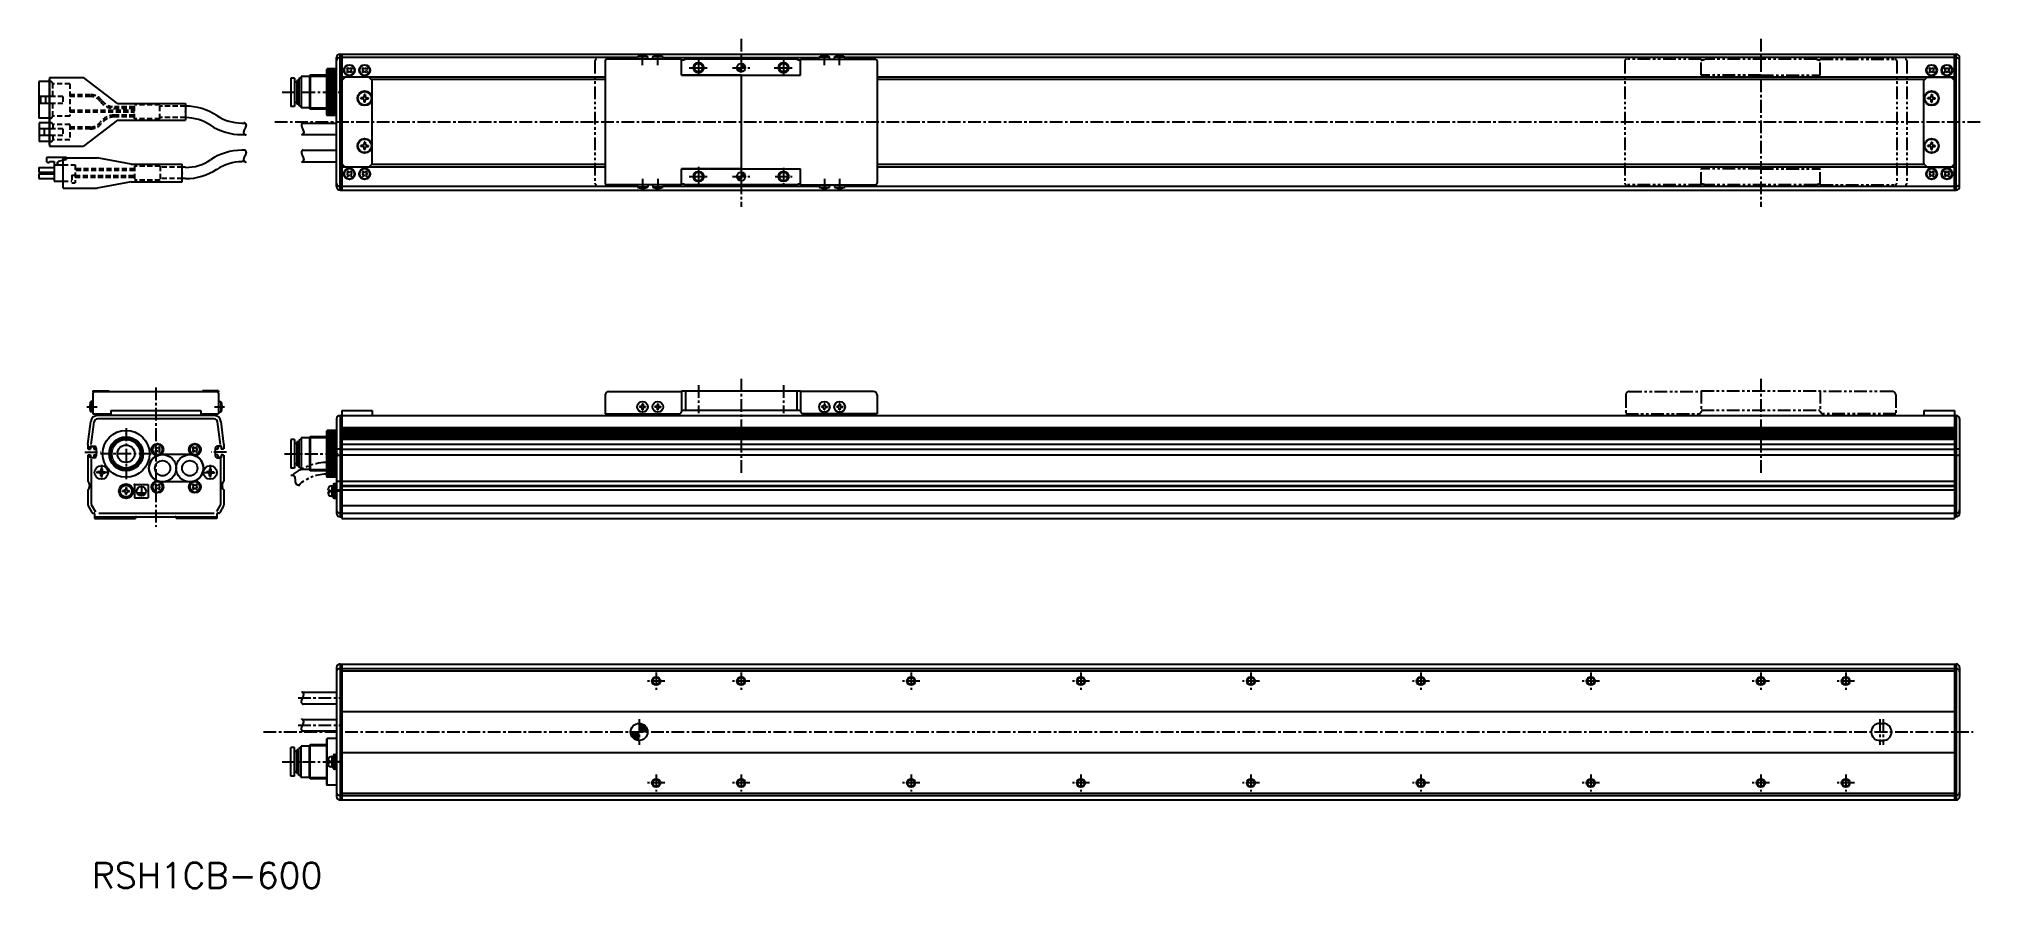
# Model space of a CAD drawing. Extents: x -684 to 458, y -62 to 438.
import ezdxf

# ---------------------------------------------------------------- set-up
doc = ezdxf.new("R2010")
doc.units = 0
for name, pattern in [('CENTER', [12, 7.5, -1.5, 1.5, -1.5]), ('CONTINOUS', [0]), ('DASHED', [4.5, 3, -1.5]), ('PHANTOM', [15, 7.5, -1.5, 1.5, -1.5, 1.5, -1.5])]:
    doc.linetypes.add(name, pattern=pattern)
doc.layers.get('0').update_dxf_attribs({"linetype": 'CONTINUOUS'})
doc.layers.add('CENTER', color=1, linetype='CENTER')
doc.styles.get("Standard").update_dxf_attribs({"font": 'txt.shx', "height": 10})

msp = doc.modelspace()

# ---------------------------------------------------------------- texts
msp.add_text('RSH1CB-600', height=15).set_placement((-653, -61.8))

# ---------------------------------------------------------------- blocks, each defined once
blk = doc.blocks.new('DTL0003')
at = {"color": 0, "linetype": 'CONTINUOUS'}
for p, q in [((0, 0), (0, -8)), ((0, 0), (8, 0)), ((8, 0), (8, -8)), ((0, -8), (8, -8)), ((2, -4.9), (6, -4.9)), ((2.3, -5.4), (5.7, -5.4)), ((2.9, -5.9), (5.1, -5.9)), ((4, -2.1), (4, -4.9))]:
    blk.add_line(p, q, dxfattribs=at)
blk.add_circle((4, -4), 2.75, dxfattribs=at)
at = {"color": 0}
blk.add_point((0, 0), dxfattribs=at)
blk = doc.blocks.new('DTL0004')
at = {"color": 0, "linetype": 'CONTINUOUS'}
for radius in [13.8, 10, 9.4, 8.4, 5.1]:
    blk.add_circle((0, 0), radius, dxfattribs=at)
at = {"color": 0}
for p in [(0, 12), (0, 0)]:
    blk.add_point(p, dxfattribs=at)
blk = doc.blocks.new('*X6')
at = {"color": 0}
for p, q in [((-273.5, 356.9), (-273.3, 357)), ((-273.4, 356.3), (-272.7, 357)), ((-273.4, 356.5), (-272.9, 357)), ((-273.4, 356.7), (-273.1, 357)), ((-273.3, 356.2), (-272.4, 357)), ((-273.2, 355.8), (-272, 357)), ((-273.2, 356), (-272.2, 357)), ((-273.1, 355.7), (-271.8, 357)), ((-273, 355.6), (-271.5, 357)), ((-272.9, 355.4), (-271.3, 357)), ((-272.8, 355.3), (-271.1, 357)), ((-272.7, 355.2), (-271, 356.9)), ((-272.6, 355.1), (-271, 356.7)), ((-272.4, 355), (-271, 356.5)), ((-272.3, 354.9), (-271, 356.3)), ((-272.2, 354.8), (-271, 356)), ((-272, 354.8), (-271, 355.8)), ((-271.9, 354.7), (-271, 355.6)), ((-271.7, 354.6), (-271, 355.4)), ((-271.5, 354.6), (-271, 355.1)), ((-271.3, 354.6), (-271, 354.9)), ((-271.1, 354.5), (-271, 354.7)), ((-271, 358.9), (-270.4, 359.5)), ((-271, 359.2), (-270.6, 359.5)), ((-271, 359.4), (-270.8, 359.5)), ((-271, 358.5), (-270.1, 359.4)), ((-271, 358.7), (-270.3, 359.4)), ((-271, 358.3), (-269.9, 359.3)), ((-271, 358), (-269.8, 359.2)), ((-271, 357.6), (-269.5, 359.1)), ((-271, 357.8), (-269.6, 359.1)), ((-271, 357.4), (-269.4, 359)), ((-271, 357.2), (-269.3, 358.9)), ((-270.9, 357), (-269.1, 358.7)), ((-270.6, 357), (-269, 358.6)), ((-270.4, 357), (-268.9, 358.5)), ((-270.2, 357), (-268.8, 358.4)), ((-270, 357), (-268.8, 358.2)), ((-269.7, 357), (-268.7, 358.1)), ((-269.5, 357), (-268.6, 357.9)), ((-269.3, 357), (-268.6, 357.8)), ((-269.1, 357), (-268.5, 357.6)), ((-268.8, 357), (-268.5, 357.4)), ((-268.6, 357), (-268.5, 357.2))]:
    blk.add_line(p, q, dxfattribs=at)
blk = doc.blocks.new('*X7')
at = {"color": 0}
for p, q in [((-271, 422.9), (-270.4, 423.5)), ((-271, 423.1), (-270.6, 423.5)), ((-271, 423.3), (-270.8, 423.5)), ((-271, 422.4), (-270, 423.4)), ((-271, 422.7), (-270.2, 423.4)), ((-271, 422.2), (-269.9, 423.3)), ((-271, 422), (-269.7, 423.2)), ((-271, 421.8), (-269.6, 423.1)), ((-271, 421.6), (-269.5, 423)), ((-271, 421.3), (-269.3, 422.9)), ((-271, 421.1), (-269.2, 422.8)), ((-270.8, 421), (-269.1, 422.7)), ((-273.5, 420.8), (-273.3, 421)), ((-273.4, 420.5), (-272.8, 421)), ((-273.4, 420.6), (-273, 421)), ((-273.3, 420.1), (-272.4, 421)), ((-273.3, 420.3), (-272.6, 421)), ((-273.2, 420), (-272.2, 421)), ((-273.1, 419.7), (-271.7, 421)), ((-273.1, 419.8), (-271.9, 421)), ((-273, 419.5), (-271.5, 421)), ((-272.9, 419.4), (-271.3, 421)), ((-272.8, 419.3), (-271, 421)), ((-272.7, 419.2), (-271, 420.9)), ((-272.5, 419.1), (-271, 420.7)), ((-272.4, 419), (-271, 420.4)), ((-272.3, 418.9), (-271, 420.2)), ((-272.1, 418.8), (-271, 420)), ((-272, 418.7), (-271, 419.8)), ((-271.8, 418.7), (-271, 419.5)), ((-271.7, 418.6), (-271, 419.3)), ((-271.5, 418.6), (-271, 419.1)), ((-271.3, 418.5), (-271, 418.9)), ((-271.1, 418.5), (-271, 418.6)), ((-270.6, 421), (-269, 422.6)), ((-270.4, 421), (-268.9, 422.5)), ((-270.1, 421), (-268.8, 422.3)), ((-269.9, 421), (-268.7, 422.2)), ((-269.7, 421), (-268.7, 422)), ((-269.5, 421), (-268.6, 421.9)), ((-269.2, 421), (-268.6, 421.7)), ((-269, 421), (-268.5, 421.5)), ((-268.8, 421), (-268.5, 421.3)), ((-268.6, 421), (-268.5, 421.1))]:
    blk.add_line(p, q, dxfattribs=at)
blk = doc.blocks.new('*X8')
at = {"color": 0}
for p, q in [((-331, 34.9), (-330.8, 35.1)), ((-331, 34), (-330, 35)), ((-331, 34.4), (-330.3, 35)), ((-331, 33.5), (-329.6, 34.9)), ((-331, 33.1), (-329.3, 34.8)), ((-331, 32.6), (-328.9, 34.6)), ((-331, 32.2), (-328.6, 34.5)), ((-331, 31.7), (-328.4, 34.3)), ((-336, 29.9), (-335.8, 30.1)), ((-335.9, 29.1), (-334.9, 30.1)), ((-335.9, 29.5), (-335.3, 30.1)), ((-335.8, 28.7), (-334.4, 30.1)), ((-335.7, 28.4), (-334, 30.1)), ((-335.5, 28), (-333.5, 30.1)), ((-335.4, 27.7), (-333.1, 30.1)), ((-335.2, 27.5), (-332.6, 30.1)), ((-335.1, 27.2), (-332.2, 30.1)), ((-334.9, 26.9), (-331.7, 30.1)), ((-334.7, 26.7), (-331.3, 30.1)), ((-334.4, 26.5), (-331, 29.9)), ((-334.2, 26.3), (-331, 29.5)), ((-333.9, 26.1), (-331, 29)), ((-333.7, 25.9), (-331, 28.6)), ((-333.4, 25.7), (-331, 28.2)), ((-333.1, 25.5), (-331, 27.7)), ((-332.8, 25.4), (-331, 27.3)), ((-332.5, 25.3), (-331, 26.8)), ((-332.1, 25.2), (-331, 26.4)), ((-331.8, 25.1), (-331, 25.9)), ((-331.4, 25.1), (-331, 25.5)), ((-331, 31.3), (-328.1, 34.2)), ((-331, 30.8), (-327.8, 34)), ((-331, 30.4), (-327.6, 33.8)), ((-330.8, 30.1), (-327.4, 33.5)), ((-330.4, 30.1), (-327.2, 33.3)), ((-329.9, 30.1), (-327, 33.1)), ((-329.5, 30.1), (-326.8, 32.8)), ((-329, 30.1), (-326.6, 32.5)), ((-328.6, 30.1), (-326.4, 32.2)), ((-328.2, 30.1), (-326.3, 31.9)), ((-327.7, 30.1), (-326.2, 31.6)), ((-327.3, 30.1), (-326.1, 31.2)), ((-326.8, 30.1), (-326, 30.9)), ((-326.4, 30.1), (-326, 30.5))]:
    blk.add_line(p, q, dxfattribs=at)

# ---------------------------------------------------------------- linework, layer by layer
at = {"color": 7, "linetype": 'CONTINOUS'}
for p, q in [((-509, 351), (-509, 427)), ((-507, 429), (444, 429)), ((-507, 349), (-507, 429)), ((-506, 427), (-507, 427)), ((-506, 429), (-506, 349)), ((-332.1, 427), (-506, 427)), ((-351, 425), (-351, 353)), ((-306, 426), (-350, 426)), ((-332.1, 426), (-332, 427.3)), ((-329.4, 427.3), (-332, 427.3)), ((-329.4, 427.9), (-329.4, 426.9)), ((-328.6, 426.9), (-329.4, 426.9)), ((-328.6, 427.9), (-328.6, 426.9)), ((-325.9, 427.3), (-328.6, 427.3)), ((-325.8, 426), (-325.9, 427.3)), ((-323.1, 426), (-323, 427.3)), ((-320.4, 427.3), (-323, 427.3)), ((-320.4, 427.9), (-320.4, 426.9)), ((-319.6, 426.9), (-320.4, 426.9)), ((-319.6, 427.9), (-319.6, 426.9)), ((-316.9, 427.3), (-319.6, 427.3)), ((-316.8, 426), (-316.9, 427.3)), ((-316.8, 427), (-225.1, 427)), ((-306, 416.5), (-306, 426)), ((-238.1, 426), (-303.8, 426)), ((-236, 426), (-192, 426)), ((-236, 416.5), (-236, 426)), ((-225.1, 426), (-225, 427.3)), ((-225, 427.3), (-222.4, 427.3)), ((-222.4, 427.9), (-222.4, 426.9)), ((-222.4, 426.9), (-221.6, 426.9)), ((-221.6, 427.9), (-221.6, 426.9)), ((-221.6, 427.3), (-218.9, 427.3)), ((-218.8, 426), (-218.9, 427.3)), ((-216.1, 426), (-216, 427.3)), ((-216, 427.3), (-213.4, 427.3)), ((-213.4, 427.9), (-213.4, 426.9)), ((-213.4, 426.9), (-212.6, 426.9)), ((-212.6, 427.9), (-212.6, 426.9)), ((-212.6, 427.3), (-209.9, 427.3)), ((-209.8, 426), (-209.9, 427.3)), ((443, 427), (-209.8, 427)), ((-191, 425), (-191, 353)), ((443, 349), (443, 429)), ((443, 427), (444, 427)), ((444, 349), (444, 429)), ((446, 351), (446, 427)), ((-678, 412.8), (-684.2, 412.8)), ((-684.2, 412.8), (-684.2, 391.3)), ((-533.8, 414.9), (-536, 414.9)), ((-536, 414.9), (-536, 398.1)), ((-533.8, 414.9), (-533.8, 398.1)), ((-532.5, 412.5), (-533.8, 412.5)), ((-531.2, 413.5), (-532.5, 413.5)), ((-532.5, 413.5), (-532.5, 399.5)), ((-529.8, 415.2), (-531.2, 414.4)), ((-531.2, 414.4), (-531.2, 398.7)), ((-529.8, 415.8), (-529.8, 397.3)), ((-525, 415.8), (-529.8, 415.8)), ((-524.5, 416.5), (-525, 416)), ((-525, 416), (-525, 397)), ((-515, 415.9), (-525, 415.9)), ((-524.5, 416.5), (-524.5, 396.5)), ((-515, 416.5), (-524.5, 416.5)), ((-515, 419.8), (-514.5, 420.3)), ((-515, 419.8), (-515, 393.3)), ((-509.5, 420.3), (-514.5, 420.3)), ((-514.5, 392.8), (-514.5, 420.3)), ((-514.5, 420), (-509.5, 420)), ((-514.5, 419.7), (-509.5, 419.7)), ((-514.5, 419.3), (-509.5, 419.3)), ((-514.5, 418.9), (-509.5, 418.9)), ((-514.5, 418.5), (-509.5, 418.5)), ((-514.5, 418.1), (-509.5, 418.1)), ((-514.5, 417.5), (-509.5, 417.5)), ((-514.5, 416.9), (-509.5, 416.9)), ((-514.5, 416.3), (-509.5, 416.3)), ((-514.5, 415.7), (-509.5, 415.7)), ((-514.5, 414.9), (-509.5, 414.9)), ((-514.5, 414.1), (-509.5, 414.1)), ((-514.5, 413.3), (-509.5, 413.3)), ((-514.5, 412.5), (-509.5, 412.5)), ((-514.5, 411.5), (-509.5, 411.5)), ((-509, 419.8), (-509.5, 420.3)), ((-509.5, 420.3), (-509.5, 392.8)), ((-509, 393.3), (-509, 419.8)), ((-506, 413.5), (-504, 415.5)), ((-351, 415.5), (-506, 415.5)), ((-490, 415.5), (-504, 415.5)), ((-503, 420.5), (-502.4, 421.1)), ((-502.6, 420), (-503, 420.5)), ((-503, 418.6), (-502.6, 419)), ((-502.4, 418), (-503, 418.6)), ((-502.4, 421.1), (-502, 420.6)), ((-502, 418.4), (-502.4, 418)), ((-500.9, 420.6), (-500.5, 421.1)), ((-500.5, 418), (-500.9, 418.4)), ((-500.5, 421.1), (-499.9, 420.5)), ((-499.9, 418.6), (-500.5, 418)), ((-499.9, 420.5), (-500.3, 420)), ((-500.3, 419), (-499.9, 418.6)), ((-494, 420.5), (-493.4, 421.1)), ((-493.6, 420), (-494, 420.5)), ((-494, 418.6), (-493.6, 419)), ((-493.4, 418), (-494, 418.6)), ((-493.4, 421.1), (-493, 420.6)), ((-493, 418.4), (-493.4, 418)), ((-491.9, 420.6), (-491.5, 421.1)), ((-491.5, 418), (-491.9, 418.4)), ((-491.5, 421.1), (-490.9, 420.5)), ((-490.9, 418.6), (-491.5, 418)), ((-490.9, 420.5), (-491.3, 420)), ((-491.3, 419), (-490.9, 418.6)), ((-488, 413.5), (-490, 415.5)), ((-351, 414), (-488.5, 414)), ((-488, 364.5), (-488, 413.5)), ((-306, 416.5), (-236, 416.5)), ((-271, 416.5), (-306, 416.5)), ((-271, 416.5), (-271, 361.5)), ((-271, 416.5), (-236, 416.5)), ((443, 415.5), (-191, 415.5)), ((425.5, 414), (-191, 414)), ((425, 413.5), (427, 415.5)), ((425, 364.5), (425, 413.5)), ((427, 415.5), (441, 415.5)), ((428, 420.5), (428.6, 421.1)), ((428.4, 420), (428, 420.5)), ((428, 418.6), (428.4, 419)), ((428.6, 418), (428, 418.6)), ((428.6, 421.1), (429, 420.6)), ((429, 418.4), (428.6, 418)), ((430.1, 420.6), (430.5, 421.1)), ((430.5, 418), (430.1, 418.4)), ((430.5, 421.1), (431.1, 420.5)), ((431.1, 418.6), (430.5, 418)), ((431.1, 420.5), (430.7, 420)), ((430.7, 419), (431.1, 418.6)), ((437, 420.5), (437.6, 421.1)), ((437.4, 420), (437, 420.5)), ((437, 418.6), (437.4, 419)), ((437.6, 418), (437, 418.6)), ((437.6, 421.1), (438, 420.6)), ((438, 418.4), (437.6, 418)), ((439.1, 420.6), (439.5, 421.1)), ((439.5, 418), (439.1, 418.4)), ((439.5, 421.1), (440.1, 420.5)), ((440.1, 418.6), (439.5, 418)), ((440.1, 420.5), (439.7, 420)), ((439.7, 419), (440.1, 418.6)), ((443, 413.5), (441, 415.5)), ((443, 364.5), (443, 413.5)), ((-678, 404), (-684.2, 404)), ((-678, 400), (-684.2, 400)), ((-683.2, 404), (-683.2, 400)), ((-680.2, 404), (-680.2, 400)), ((-532.5, 400.5), (-533.8, 400.5)), ((-514.5, 410.5), (-509.5, 410.5)), ((-514.5, 409.5), (-509.5, 409.5)), ((-514.5, 408.5), (-509.5, 408.5)), ((-514.5, 407.5), (-509.5, 407.5)), ((-514.5, 406.5), (-509.5, 406.5)), ((-514.5, 405.5), (-509.5, 405.5)), ((-514.5, 404.5), (-509.5, 404.5)), ((-514.5, 403.5), (-509.5, 403.5)), ((-514.5, 402.5), (-509.5, 402.5)), ((-514.5, 401.5), (-509.5, 401.5)), ((-514.5, 400.5), (-509.5, 400.5)), ((-493.7, 403.3), (-494.7, 403.3)), ((-494.7, 402.7), (-494.7, 403.3)), ((-493.7, 402.7), (-494.7, 402.7)), ((-492.8, 405.2), (-492.8, 404.3)), ((-492.1, 405.2), (-492.8, 405.2)), ((-492.8, 400.8), (-492.8, 401.8)), ((-492.1, 400.8), (-492.8, 400.8)), ((-492.1, 405.2), (-492.1, 404.3)), ((-492.1, 400.8), (-492.1, 401.8)), ((-491.2, 403.3), (-490.3, 403.3)), ((-491.2, 402.7), (-490.3, 402.7)), ((-490.3, 402.7), (-490.3, 403.3)), ((427.3, 402.7), (427.3, 403.3)), ((428.3, 403.3), (427.3, 403.3)), ((428.3, 402.7), (427.3, 402.7)), ((429.2, 405.2), (429.2, 404.3)), ((429.2, 405.2), (429.9, 405.2)), ((429.2, 400.8), (429.2, 401.8)), ((429.2, 400.8), (429.9, 400.8)), ((429.9, 405.2), (429.9, 404.3)), ((429.9, 400.8), (429.9, 401.8)), ((430.8, 403.3), (431.7, 403.3)), ((430.8, 402.7), (431.7, 402.7)), ((431.7, 402.7), (431.7, 403.3)), ((-678, 391.3), (-684.2, 391.3)), ((-684, 388.5), (-684, 377.5)), ((-678, 388.5), (-684, 388.5)), ((-564.8, 388.4), (-562.9, 388.4)), ((-533.8, 398.1), (-536, 398.1)), ((-531.2, 399.5), (-532.5, 399.5)), ((-529.8, 397.9), (-531.2, 398.7)), ((-525, 397.3), (-529.8, 397.3)), ((-529.1, 388.4), (-509, 388.4)), ((-515, 397.1), (-525, 397.1)), ((-524.5, 396.5), (-525, 397)), ((-515, 396.5), (-524.5, 396.5)), ((-515, 393.3), (-514.5, 392.8)), ((-514.5, 399.7), (-509.5, 399.7)), ((-514.5, 398.9), (-509.5, 398.9)), ((-514.5, 398.1), (-509.5, 398.1)), ((-514.5, 397.3), (-509.5, 397.3)), ((-514.5, 396.7), (-509.5, 396.7)), ((-514.5, 396.1), (-509.5, 396.1)), ((-514.5, 395.5), (-509.5, 395.5)), ((-514.5, 394.9), (-509.5, 394.9)), ((-514.5, 394.5), (-509.5, 394.5)), ((-514.5, 394.1), (-509.5, 394.1)), ((-514.5, 393.7), (-509.5, 393.7)), ((-514.5, 393.3), (-509.5, 393.3)), ((-514.5, 393), (-509.5, 393)), ((-509.5, 392.8), (-514.5, 392.8)), ((-509.5, 392.8), (-509, 393.3)), ((-678, 385), (-684, 385)), ((-678, 381), (-684, 381)), ((-678, 377.5), (-684, 377.5)), ((-681, 385), (-681, 381)), ((-564.9, 381.6), (-562.9, 381.6)), ((-529.1, 381.6), (-509, 381.6)), ((-492.8, 377.2), (-492.8, 376.3)), ((-492.1, 377.2), (-492.8, 377.2)), ((-492.1, 377.2), (-492.1, 376.3)), ((429.2, 377.2), (429.2, 376.3)), ((429.2, 377.2), (429.9, 377.2)), ((429.9, 377.2), (429.9, 376.3)), ((-679.7, 367.5), (-679.7, 365.7)), ((-678.8, 364.8), (-679.7, 365.7)), ((-678.8, 368.4), (-668, 368.4)), ((-678.8, 364.8), (-677.9, 365.7)), ((-677.9, 365.7), (-675.2, 365.7)), ((-675.2, 365.7), (-675.2, 354.2)), ((-672.7, 365.9), (-669.9, 366.6)), ((-668, 368.4), (-668, 368)), ((-562.9, 372.4), (-564.7, 372.4)), ((-563, 365.7), (-564.7, 365.7)), ((-529.1, 372.4), (-509, 372.4)), ((-529.1, 365.6), (-509, 365.6)), ((-493.7, 375.3), (-494.7, 375.3)), ((-494.7, 374.7), (-494.7, 375.3)), ((-493.7, 374.7), (-494.7, 374.7)), ((-492.8, 372.8), (-492.8, 373.8)), ((-492.1, 372.8), (-492.8, 372.8)), ((-492.1, 372.8), (-492.1, 373.8)), ((-491.2, 375.3), (-490.3, 375.3)), ((-491.2, 374.7), (-490.3, 374.7)), ((-490.3, 374.7), (-490.3, 375.3)), ((427.3, 374.7), (427.3, 375.3)), ((428.3, 375.3), (427.3, 375.3)), ((428.3, 374.7), (427.3, 374.7)), ((429.2, 372.8), (429.2, 373.8)), ((429.2, 372.8), (429.9, 372.8)), ((429.9, 372.8), (429.9, 373.8)), ((430.8, 375.3), (431.7, 375.3)), ((430.8, 374.7), (431.7, 374.7)), ((431.7, 374.7), (431.7, 375.3)), ((-684.2, 362.3), (-684.2, 359.6)), ((-684.2, 362.3), (-675.2, 362.3)), ((-684.2, 359.6), (-675.2, 359.6)), ((-684.2, 358.5), (-675.2, 358.5)), ((-684.2, 358.5), (-684.2, 355.8)), ((-684.2, 355.8), (-675.2, 355.8)), ((-675.2, 363.9), (-669.9, 363.9)), ((-675.2, 354.2), (-669.9, 354.2)), ((-597.9, 362.4), (-599.9, 362.4)), ((-597.9, 355.7), (-599.9, 355.7)), ((-504, 362.5), (-506, 364.5)), ((-351, 362.5), (-506, 362.5)), ((-490, 362.5), (-504, 362.5)), ((-502.4, 360.1), (-503, 359.5)), ((-503, 359.5), (-502.6, 359)), ((-502.6, 358), (-503, 357.6)), ((-503, 357.6), (-502.4, 357)), ((-502, 359.6), (-502.4, 360.1)), ((-502.4, 357), (-502, 357.4)), ((-500.5, 360.1), (-500.9, 359.6)), ((-500.9, 357.4), (-500.5, 357)), ((-499.9, 359.5), (-500.5, 360.1)), ((-500.5, 357), (-499.9, 357.6)), ((-500.3, 359), (-499.9, 359.5)), ((-499.9, 357.6), (-500.3, 358)), ((-493.4, 360.1), (-494, 359.5)), ((-494, 359.5), (-493.6, 359)), ((-493.6, 358), (-494, 357.6)), ((-494, 357.6), (-493.4, 357)), ((-493, 359.6), (-493.4, 360.1)), ((-493.4, 357), (-493, 357.4)), ((-491.5, 360.1), (-491.9, 359.6)), ((-491.9, 357.4), (-491.5, 357)), ((-490.9, 359.5), (-491.5, 360.1)), ((-491.5, 357), (-490.9, 357.6)), ((-491.3, 359), (-490.9, 359.5)), ((-490.9, 357.6), (-491.3, 358)), ((-490, 362.5), (-488, 364.5)), ((-351, 364), (-488.5, 364)), ((-306, 352), (-306, 361.5)), ((-306, 361.5), (-236, 361.5)), ((-271, 361.5), (-306, 361.5)), ((-271, 361.5), (-236, 361.5)), ((-236, 352), (-236, 361.5)), ((425.5, 364), (-191, 364)), ((443, 362.5), (-191, 362.5)), ((427, 362.5), (425, 364.5)), ((427, 362.5), (441, 362.5)), ((428.6, 360.1), (428, 359.5)), ((428, 359.5), (428.4, 359)), ((428.4, 358), (428, 357.6)), ((428, 357.6), (428.6, 357)), ((429, 359.6), (428.6, 360.1)), ((428.6, 357), (429, 357.4)), ((430.5, 360.1), (430.1, 359.6)), ((430.1, 357.4), (430.5, 357)), ((431.1, 359.5), (430.5, 360.1)), ((430.5, 357), (431.1, 357.6)), ((430.7, 359), (431.1, 359.5)), ((431.1, 357.6), (430.7, 358)), ((437.6, 360.1), (437, 359.5)), ((437, 359.5), (437.4, 359)), ((437.4, 358), (437, 357.6)), ((437, 357.6), (437.6, 357)), ((438, 359.6), (437.6, 360.1)), ((437.6, 357), (438, 357.4)), ((439.5, 360.1), (439.1, 359.6)), ((439.1, 357.4), (439.5, 357)), ((440.1, 359.5), (439.5, 360.1)), ((439.5, 357), (440.1, 357.6)), ((439.7, 359), (440.1, 359.5)), ((440.1, 357.6), (439.7, 358)), ((441, 362.5), (443, 364.5)), ((-506, 351.1), (-507, 351.1)), ((-507, 349), (444, 349)), ((-332.1, 351.1), (-506, 351.1)), ((-306, 352), (-350, 352)), ((-332.1, 352), (-332, 350.7)), ((-329.4, 350.7), (-332, 350.7)), ((-328.6, 351.1), (-329.4, 351.1)), ((-329.4, 350.1), (-329.4, 351.1)), ((-328.6, 350.1), (-328.6, 351.1)), ((-325.9, 350.7), (-328.6, 350.7)), ((-325.8, 352), (-325.9, 350.7)), ((-323.1, 352), (-323, 350.7)), ((-320.4, 350.7), (-323, 350.7)), ((-320.4, 350.1), (-320.4, 351.1)), ((-319.6, 351.1), (-320.4, 351.1)), ((-319.6, 350.1), (-319.6, 351.1)), ((-316.9, 350.7), (-319.6, 350.7)), ((-316.8, 352), (-316.9, 350.7)), ((-225.1, 351.1), (-316.8, 351.1)), ((-238.1, 352), (-303.8, 352)), ((-236, 352), (-192, 352)), ((-225.1, 352), (-225, 350.7)), ((-225, 350.7), (-222.4, 350.7)), ((-222.4, 350.1), (-222.4, 351.1)), ((-222.4, 351.1), (-221.6, 351.1)), ((-221.6, 350.1), (-221.6, 351.1)), ((-221.6, 350.7), (-218.9, 350.7)), ((-218.8, 352), (-218.9, 350.7)), ((-216.1, 352), (-216, 350.7)), ((-216, 350.7), (-213.4, 350.7)), ((-213.4, 351.1), (-212.6, 351.1)), ((-213.4, 350.1), (-213.4, 351.1)), ((-212.6, 350.1), (-212.6, 351.1)), ((-212.6, 350.7), (-209.9, 350.7)), ((-209.8, 352), (-209.9, 350.7)), ((443, 351.1), (-209.8, 351.1)), ((443, 351.1), (444, 351.1)), ((-652.4, 230.8), (-642.9, 230.8)), ((-652.4, 230.8), (-652.4, 230.3)), ((-652.4, 229.4), (-652.4, 217.4)), ((-651.4, 230.4), (-579.4, 230.4)), ((-642.9, 230.8), (-642.9, 230.4)), ((-587.9, 230.8), (-587.9, 230.4)), ((-578.4, 230.8), (-587.9, 230.8)), ((-578.4, 230.8), (-578.4, 230.3)), ((-578.4, 229.4), (-578.4, 217.4)), ((-349, 230.4), (-306, 230.4)), ((-306, 230.8), (-236, 230.8)), ((-306, 230.8), (-306, 218.4)), ((-303.8, 230.8), (-303.8, 219.4)), ((-238.1, 230.8), (-238.1, 219.4)), ((-236, 230.8), (-236, 218.4)), ((-193, 230.4), (-236, 230.4)), ((-654.2, 221.8), (-653.3, 221.8)), ((-654.2, 221), (-653.3, 221)), ((-652.4, 224.6), (-653.7, 224.5)), ((-653.7, 224.5), (-653.7, 221.8)), ((-653.7, 221), (-653.7, 218.4)), ((-652.4, 218.3), (-653.7, 218.4)), ((-653.3, 221.8), (-653.3, 221)), ((-652.4, 224.6), (-652.4, 218.3)), ((-652.4, 217.4), (-641.9, 217.4)), ((-641.9, 219.2), (-588.9, 219.2)), ((-641.9, 219.2), (-641.9, 216.3)), ((-588.9, 219.2), (-588.9, 216.3)), ((-588.9, 217.4), (-578.4, 217.4)), ((-578.4, 224.6), (-578.4, 218.3)), ((-578.4, 224.6), (-577.1, 224.5)), ((-578.4, 218.3), (-577.1, 218.4)), ((-576.5, 221.8), (-577.5, 221.8)), ((-577.5, 221.8), (-577.5, 221)), ((-576.5, 221), (-577.5, 221)), ((-577.1, 224.5), (-577.1, 221.8)), ((-577.1, 221), (-577.1, 218.4)), ((-506, 219.2), (-506, 216.3)), ((-506, 219.2), (-488, 219.2)), ((-488, 219.2), (-488, 216.3)), ((-351, 228.4), (-351, 217.4)), ((-351, 217.4), (-307, 217.4)), ((-330, 221.7), (-330.7, 221.7)), ((-330.7, 221.7), (-330.7, 221.2)), ((-330, 221.2), (-330.7, 221.2)), ((-329.2, 223.2), (-328.7, 223.2)), ((-329.2, 223.2), (-329.2, 222.4)), ((-329.2, 219.7), (-329.2, 220.4)), ((-329.2, 219.7), (-328.7, 219.7)), ((-328.7, 223.2), (-328.7, 222.4)), ((-328.7, 219.7), (-328.7, 220.4)), ((-328, 221.7), (-327.2, 221.7)), ((-328, 221.2), (-327.2, 221.2)), ((-327.2, 221.7), (-327.2, 221.2)), ((-321, 221.7), (-321.7, 221.7)), ((-321.7, 221.7), (-321.7, 221.2)), ((-321, 221.2), (-321.7, 221.2)), ((-320.2, 223.2), (-319.7, 223.2)), ((-320.2, 223.2), (-320.2, 222.4)), ((-320.2, 219.7), (-320.2, 220.4)), ((-320.2, 219.7), (-319.7, 219.7)), ((-319.7, 223.2), (-319.7, 222.4)), ((-319.7, 219.7), (-319.7, 220.4)), ((-319, 221.7), (-318.2, 221.7)), ((-319, 221.2), (-318.2, 221.2)), ((-318.2, 221.7), (-318.2, 221.2)), ((-316, 217.4), (-316, 216.3)), ((-307, 217.4), (-306, 218.4)), ((-306, 219.4), (-236, 219.4)), ((-303.8, 219.4), (-238.1, 219.4)), ((-235, 217.4), (-236, 218.4)), ((-191, 217.4), (-235, 217.4)), ((-226, 217.4), (-226, 216.3)), ((-223, 221.7), (-223.7, 221.7)), ((-223.7, 221.7), (-223.7, 221.2)), ((-223, 221.2), (-223.7, 221.2)), ((-222.2, 223.2), (-222.2, 222.4)), ((-221.7, 223.2), (-222.2, 223.2)), ((-222.2, 219.7), (-222.2, 220.4)), ((-221.7, 219.7), (-222.2, 219.7)), ((-221.7, 223.2), (-221.7, 222.4)), ((-221.7, 219.7), (-221.7, 220.4)), ((-221, 221.7), (-220.2, 221.7)), ((-221, 221.2), (-220.2, 221.2)), ((-220.2, 221.7), (-220.2, 221.2)), ((-214, 221.7), (-214.7, 221.7)), ((-214.7, 221.7), (-214.7, 221.2)), ((-214, 221.2), (-214.7, 221.2)), ((-213.2, 223.2), (-213.2, 222.4)), ((-212.7, 223.2), (-213.2, 223.2)), ((-213.2, 219.7), (-213.2, 220.4)), ((-212.7, 219.7), (-213.2, 219.7)), ((-212.7, 223.2), (-212.7, 222.4)), ((-212.7, 219.7), (-212.7, 220.4)), ((-212, 221.7), (-211.2, 221.7)), ((-212, 221.2), (-211.2, 221.2)), ((-211.2, 221.7), (-211.2, 221.2)), ((-191, 228.4), (-191, 217.4)), ((425, 219.2), (443, 219.2)), ((425, 219.2), (425, 216.3)), ((443, 219.2), (443, 216.3)), ((-655.4, 199.5), (-653.7, 212.8)), ((-653.4, 199.3), (-651.7, 212.6)), ((-581, 216.3), (-649.7, 216.3)), ((-581, 214.3), (-649.7, 214.3)), ((-577.4, 199.3), (-579, 212.6)), ((-575.4, 199.5), (-577, 212.8)), ((-515, 207.1), (-514.5, 207.6)), ((-515, 207.1), (-515, 180.6)), ((-509.5, 207.6), (-514.5, 207.6)), ((-514.5, 180.1), (-514.5, 207.6)), ((-514.5, 207.3), (-509.5, 207.3)), ((-514.5, 207), (-509.5, 207)), ((-514.5, 206.6), (-509.5, 206.6)), ((-514.5, 206.2), (-509.5, 206.2)), ((-514.5, 205.8), (-509.5, 205.8)), ((-509, 207.1), (-509.5, 207.6)), ((-509.5, 207.6), (-509.5, 180.1)), ((-509, 214.3), (-509, 158.8)), ((-509, 180.6), (-509, 207.1)), ((-507, 216.3), (444, 216.3)), ((-507, 216.3), (-507, 156.8)), ((-506, 216.3), (-506, 155.8)), ((-506, 209.3), (443, 209.3)), ((-506, 208.3), (443, 208.3)), ((-506, 207.3), (443, 207.3)), ((-506, 206.3), (443, 206.3)), ((443, 216.3), (443, 155.8)), ((444, 216.3), (444, 156.8)), ((446, 214.3), (446, 158.8)), ((-655.4, 199.5), (-655.4, 196.7)), ((-655.4, 196.7), (-654.1, 196.7)), ((-654.9, 196.6), (-653.9, 196.6)), ((-654.1, 198.2), (-651.4, 198.2)), ((-654.1, 196.7), (-654.1, 198.2)), ((-653.9, 198), (-651.9, 198)), ((-653.9, 198), (-653.9, 196.6)), ((-651.9, 198), (-651.9, 196.6)), ((-651.9, 196.6), (-650.4, 196.6)), ((-650.4, 197.2), (-650.4, 192.5)), ((-650.4, 196.6), (-650.4, 193.1)), ((-615.3, 197.9), (-615.9, 197.3)), ((-615.9, 197.3), (-615.5, 196.9)), ((-615.5, 195.8), (-615.9, 195.4)), ((-615.9, 195.4), (-615.3, 194.8)), ((-614.9, 197.5), (-615.3, 197.9)), ((-615.3, 194.8), (-614.9, 195.2)), ((-613.4, 197.9), (-613.8, 197.5)), ((-613.8, 195.2), (-613.4, 194.8)), ((-612.8, 197.3), (-613.4, 197.9)), ((-613.4, 194.8), (-612.8, 195.4)), ((-613.2, 196.9), (-612.8, 197.3)), ((-612.8, 195.4), (-613.2, 195.8)), ((-593.3, 197.9), (-593.9, 197.3)), ((-593.9, 197.3), (-593.5, 196.9)), ((-593.5, 195.8), (-593.9, 195.4)), ((-593.9, 195.4), (-593.3, 194.8)), ((-592.9, 197.5), (-593.3, 197.9)), ((-593.3, 194.8), (-592.9, 195.2)), ((-591.4, 197.9), (-591.8, 197.5)), ((-591.8, 195.2), (-591.4, 194.8)), ((-590.8, 197.3), (-591.4, 197.9)), ((-591.4, 194.8), (-590.8, 195.4)), ((-591.2, 196.9), (-590.8, 197.3)), ((-590.8, 195.4), (-591.2, 195.8)), ((-580.4, 197.2), (-580.4, 192.5)), ((-578.9, 196.6), (-580.4, 196.6)), ((-580.4, 196.6), (-580.4, 193.1)), ((-576.7, 198.2), (-579.4, 198.2)), ((-576.9, 198), (-578.9, 198)), ((-578.9, 198), (-578.9, 196.6)), ((-576.9, 198), (-576.9, 196.6)), ((-575.9, 196.6), (-576.9, 196.6)), ((-576.7, 196.7), (-576.7, 198.2)), ((-575.4, 196.7), (-576.7, 196.7)), ((-575.4, 199.5), (-575.4, 196.7)), ((-533.8, 202.2), (-536, 202.2)), ((-536, 202.2), (-536, 185.4)), ((-533.8, 202.2), (-533.8, 185.4)), ((-532.5, 199.8), (-533.8, 199.8)), ((-531.2, 200.8), (-532.5, 200.8)), ((-532.5, 200.8), (-532.5, 186.8)), ((-529.8, 202.5), (-531.2, 201.7)), ((-531.2, 201.7), (-531.2, 186)), ((-525, 203.1), (-529.8, 203.1)), ((-529.8, 203.1), (-529.8, 184.6)), ((-524.5, 203.8), (-525, 203.3)), ((-525, 203.3), (-525, 184.3)), ((-515, 203.2), (-525, 203.2)), ((-515, 203.8), (-524.5, 203.8)), ((-524.5, 203.8), (-524.5, 183.8)), ((-514.5, 205.4), (-509.5, 205.4)), ((-514.5, 204.8), (-509.5, 204.8)), ((-514.5, 204.2), (-509.5, 204.2)), ((-514.5, 203.6), (-509.5, 203.6)), ((-514.5, 203), (-509.5, 203)), ((-514.5, 202.2), (-509.5, 202.2)), ((-514.5, 201.4), (-509.5, 201.4)), ((-514.5, 200.6), (-509.5, 200.6)), ((-514.5, 199.8), (-509.5, 199.8)), ((-514.5, 198.8), (-509.5, 198.8)), ((-514.5, 197.8), (-509.5, 197.8)), ((-514.5, 196.8), (-509.5, 196.8)), ((-514.5, 195.8), (-509.5, 195.8)), ((-514.5, 194.8), (-509.5, 194.8)), ((-509, 196.7), (-506, 196.7)), ((-507, 199.5), (444, 199.5)), ((-506, 205.4), (443, 205.4)), ((-506, 204.4), (443, 204.4)), ((-506, 203.4), (443, 203.4)), ((-506, 202.4), (443, 202.4)), ((-506, 196.6), (443, 196.6)), ((443, 196.7), (446, 196.7)), ((-654.1, 192.9), (-655.4, 192.9)), ((-655.4, 192.9), (-655.4, 177.7)), ((-654.9, 193.1), (-653.9, 193.1)), ((-654.1, 191.5), (-654.1, 192.9)), ((-651.4, 191.5), (-654.1, 191.5)), ((-653.9, 193.1), (-653.9, 191.6)), ((-653.9, 191.6), (-651.9, 191.6)), ((-653.4, 190.7), (-653.4, 163.9)), ((-651.9, 193.1), (-650.4, 193.1)), ((-651.9, 193.1), (-651.9, 191.6)), ((-648.6, 183.2), (-649.6, 183.2)), ((-649.6, 182.5), (-649.6, 183.2)), ((-647.7, 185), (-647, 185)), ((-647.7, 185), (-647.7, 184.1)), ((-647, 185), (-647, 184.1)), ((-646.1, 183.2), (-645.2, 183.2)), ((-645.2, 182.5), (-645.2, 183.2)), ((-595.4, 193.3), (-611.4, 193.3)), ((-584.6, 183.2), (-585.6, 183.2)), ((-585.6, 182.5), (-585.6, 183.2)), ((-583.7, 185), (-583.7, 184.1)), ((-583, 185), (-583.7, 185)), ((-583, 185), (-583, 184.1)), ((-582.1, 183.2), (-581.2, 183.2)), ((-581.2, 182.5), (-581.2, 183.2)), ((-578.9, 193.1), (-580.4, 193.1)), ((-579.4, 191.5), (-576.7, 191.5)), ((-578.9, 193.1), (-578.9, 191.6)), ((-576.9, 191.6), (-578.9, 191.6)), ((-577.4, 190.6), (-577.4, 163.9)), ((-575.9, 193.1), (-576.9, 193.1)), ((-576.9, 193.1), (-576.9, 191.6)), ((-576.7, 192.9), (-575.4, 192.9)), ((-576.7, 191.5), (-576.7, 192.9)), ((-575.4, 192.9), (-575.4, 177.7)), ((-533.8, 185.4), (-536, 185.4)), ((-532.5, 187.8), (-533.8, 187.8)), ((-531.2, 186.8), (-532.5, 186.8)), ((-529.8, 185.2), (-531.2, 186)), ((-525, 184.6), (-529.8, 184.6)), ((-515, 184.4), (-525, 184.4)), ((-524.5, 183.8), (-525, 184.3)), ((-515, 183.8), (-524.5, 183.8)), ((-514.5, 193.8), (-509.5, 193.8)), ((-514.5, 192.8), (-509.5, 192.8)), ((-514.5, 191.8), (-509.5, 191.8)), ((-514.5, 190.8), (-509.5, 190.8)), ((-514.5, 189.8), (-509.5, 189.8)), ((-514.5, 188.8), (-509.5, 188.8)), ((-514.5, 187.8), (-509.5, 187.8)), ((-514.5, 187), (-509.5, 187)), ((-514.5, 186.2), (-509.5, 186.2)), ((-514.5, 185.4), (-509.5, 185.4)), ((-514.5, 184.6), (-509.5, 184.6)), ((-514.5, 184), (-509.5, 184)), ((-514.5, 183.4), (-509.5, 183.4)), ((-514.5, 182.8), (-509.5, 182.8)), ((-509, 192.9), (-506, 192.9)), ((-506, 193.1), (443, 193.1)), ((443, 192.9), (446, 192.9)), ((-655.4, 172.6), (-655.4, 163.6)), ((-654.4, 175.4), (-654.4, 174.8)), ((-648.6, 182.5), (-649.6, 182.5)), ((-647.7, 180.6), (-647.7, 181.6)), ((-647.7, 180.6), (-647, 180.6)), ((-647, 180.6), (-647, 181.6)), ((-646.1, 182.5), (-645.2, 182.5)), ((-634, 172.1), (-634.9, 172.1)), ((-634.9, 171.6), (-634.9, 172.1)), ((-634, 171.6), (-634.9, 171.6)), ((-633.1, 173.9), (-632.6, 173.9)), ((-633.1, 173.9), (-633.1, 173)), ((-632.6, 173.9), (-632.6, 173)), ((-631.7, 172.1), (-630.8, 172.1)), ((-631.7, 171.6), (-630.8, 171.6)), ((-630.8, 171.6), (-630.8, 172.1)), ((-615.3, 175.9), (-615.9, 175.3)), ((-615.9, 175.3), (-615.5, 174.9)), ((-615.5, 173.8), (-615.9, 173.4)), ((-615.9, 173.4), (-615.3, 172.8)), ((-614.9, 175.5), (-615.3, 175.9)), ((-615.3, 172.8), (-614.9, 173.2)), ((-613.4, 175.9), (-613.8, 175.5)), ((-613.8, 173.2), (-613.4, 172.8)), ((-612.8, 175.3), (-613.4, 175.9)), ((-613.4, 172.8), (-612.8, 173.4)), ((-613.2, 174.9), (-612.8, 175.3)), ((-612.8, 173.4), (-613.2, 173.8)), ((-595.4, 177.3), (-611.4, 177.3)), ((-593.3, 175.9), (-593.9, 175.3)), ((-593.9, 175.3), (-593.5, 174.9)), ((-593.5, 173.8), (-593.9, 173.4)), ((-593.9, 173.4), (-593.3, 172.8)), ((-592.9, 175.5), (-593.3, 175.9)), ((-593.3, 172.8), (-592.9, 173.2)), ((-591.4, 175.9), (-591.8, 175.5)), ((-591.8, 173.2), (-591.4, 172.8)), ((-590.8, 175.3), (-591.4, 175.9)), ((-591.4, 172.8), (-590.8, 173.4)), ((-591.2, 174.9), (-590.8, 175.3)), ((-590.8, 173.4), (-591.2, 173.8)), ((-584.6, 182.5), (-585.6, 182.5)), ((-583.7, 180.6), (-583.7, 181.6)), ((-583, 180.6), (-583.7, 180.6)), ((-583, 180.6), (-583, 181.6)), ((-582.1, 182.5), (-581.2, 182.5)), ((-576.4, 179.8), (-576.4, 179.8)), ((-576.4, 175.4), (-576.4, 174.8)), ((-575.4, 172.6), (-575.4, 163.6)), ((-515, 180.6), (-514.5, 180.1)), ((-514.5, 182.2), (-509.5, 182.2)), ((-514.5, 181.8), (-509.5, 181.8)), ((-514.5, 181.4), (-509.5, 181.4)), ((-514.5, 181), (-509.5, 181)), ((-514.5, 180.6), (-509.5, 180.6)), ((-514.5, 180.3), (-509.5, 180.3)), ((-509.5, 180.1), (-514.5, 180.1)), ((-514.1, 172.3), (-512.8, 172.3)), ((-512.8, 172.3), (-512.8, 171.3)), ((-511.8, 174.8), (-512.6, 174.8)), ((-511.8, 174.9), (-511, 174.9)), ((-511.8, 174.9), (-511.8, 168.7)), ((-511.8, 174.8), (-511.8, 168.8)), ((-511, 172.3), (-511.8, 172.1)), ((-511.8, 171.4), (-511, 171.6)), ((-511, 174.9), (-511, 168.7)), ((-509.1, 174.2), (-511, 173.4)), ((-511, 173.4), (-510.8, 173.1)), ((-509.2, 172.5), (-511, 171.7)), ((-510.8, 171.2), (-511, 171.7)), ((-509.1, 175.4), (-510.9, 174.6)), ((-510.9, 174.6), (-510.8, 174.3)), ((-509, 175.2), (-510.8, 174.3)), ((-509, 173.8), (-510.8, 173.1)), ((-509, 172), (-510.8, 171.2)), ((-509.5, 180.1), (-509, 180.6)), ((-509, 172), (-509.2, 172.5)), ((-509.1, 175.4), (-509, 175.2)), ((-509.1, 174.2), (-509, 173.8)), ((-509, 177.7), (443, 177.7)), ((-509, 172.6), (443, 172.6)), ((-506, 175.1), (443, 175.1)), ((-506, 174.8), (443, 174.8)), ((-655.2, 163.1), (-653, 159.3)), ((-653.4, 163.9), (-650.9, 159.6)), ((-633.1, 169.8), (-633.1, 170.7)), ((-633.1, 169.8), (-632.6, 169.8)), ((-632.6, 169.8), (-632.6, 170.7)), ((-577.4, 163.9), (-579.7, 159.8)), ((-575.5, 163.1), (-577.7, 159.3)), ((-514.1, 171.3), (-512.8, 171.3)), ((-511.8, 168.8), (-512.6, 168.9)), ((-511.8, 168.7), (-511, 168.7)), ((-511, 169.9), (-509.1, 170.6)), ((-510.8, 169.5), (-511, 169.9)), ((-510.9, 168.5), (-509.1, 169.4)), ((-510.8, 168.3), (-510.9, 168.5)), ((-510.8, 169.5), (-509, 170.3)), ((-510.8, 168.3), (-509, 169.1)), ((-509, 170.3), (-509.1, 170.6)), ((-509, 169.1), (-509.1, 169.4)), ((-507, 163.3), (444, 163.3)), ((-652.2, 158.8), (-651.9, 158.8)), ((-651.9, 158.8), (-651.9, 158.8)), ((-651.4, 158.3), (-651.4, 155.8)), ((-651.4, 156.8), (-579.4, 156.8)), ((-651.4, 155.8), (-627.4, 155.8)), ((-649, 158.8), (-581, 158.8)), ((-627.4, 156.3), (-627.4, 155.8)), ((-603.4, 156.3), (-603.4, 155.8)), ((-579.4, 155.8), (-603.4, 155.8)), ((-579.4, 158.3), (-579.4, 155.8)), ((-578.5, 158.8), (-578.9, 158.8)), ((-578.8, 158.8), (-578.9, 158.8)), ((-507, 158.8), (444, 158.8)), ((-507, 156.8), (-506, 156.8)), ((-506, 155.8), (443, 155.8)), ((443, 156.8), (444, 156.8)), ((-507, 70.1), (444, 70.1)), ((-507, 70.1), (-507, -9.9)), ((-506, 70.1), (-506, -9.9)), ((443, 70.1), (443, -9.9)), ((444, 70.1), (444, -9.9)), ((-509, 68.1), (-509, -7.9)), ((-507, 67.5), (444, 67.5)), ((-507, 66.1), (444, 66.1)), ((446, 68.1), (446, -7.9)), ((-529.1, 53.5), (-509, 53.5)), ((-529.1, 46.7), (-509, 46.7)), ((-529.1, 37.5), (-509, 37.5)), ((-506, 42.1), (443, 42.1)), ((399, 35.1), (401, 35.1)), ((-529.1, 30.7), (-509, 30.7)), ((-515, 25.8), (-514.5, 26.3)), ((-515, 25.8), (-515, -0.7)), ((-514.5, -1.2), (-514.5, 26.3)), ((-509.5, 26.3), (-514.5, 26.3)), ((-509.5, 26.3), (-509, 25.8)), ((399, 25.1), (401, 25.1)), ((-536, 4.2), (-536, 21)), ((-533.8, 21), (-536, 21)), ((-533.8, 4.2), (-533.8, 21)), ((-532.5, 18.6), (-533.8, 18.6)), ((-532.5, 5.6), (-532.5, 19.6)), ((-531.2, 19.6), (-532.5, 19.6)), ((-529.8, 21.2), (-531.2, 20.4)), ((-531.2, 4.7), (-531.2, 20.4)), ((-529.8, 3.3), (-529.8, 21.8)), ((-525, 21.8), (-529.8, 21.8)), ((-524.5, 22.6), (-525, 22.1)), ((-525, 3.1), (-525, 22.1)), ((-515, 22), (-525, 22)), ((-524.5, 2.6), (-524.5, 22.6)), ((-515, 22.6), (-524.5, 22.6)), ((-514.1, 13.1), (-512.8, 13.1)), ((-514.1, 12.1), (-512.8, 12.1)), ((-512.8, 13.1), (-512.8, 12.1)), ((-511.8, 15.6), (-512.6, 15.5)), ((-511.8, 15.7), (-511, 15.7)), ((-511.8, 15.7), (-511.8, 9.5)), ((-511.8, 15.6), (-511.8, 9.6)), ((-511, 13), (-511.8, 12.8)), ((-511.8, 12.1), (-511, 12.3)), ((-511, 15.7), (-511, 9.5)), ((-509.1, 14.9), (-511, 14.1)), ((-511, 14.1), (-510.8, 13.8)), ((-509.2, 13.2), (-511, 12.4)), ((-510.8, 11.9), (-511, 12.4)), ((-509.1, 16.1), (-510.9, 15.3)), ((-510.9, 15.3), (-510.8, 15)), ((-509, 15.9), (-510.8, 15)), ((-509, 14.5), (-510.8, 13.8)), ((-509, 12.8), (-510.8, 11.9)), ((-509, 12.8), (-509.2, 13.2)), ((-509.1, 16.1), (-509, 15.9)), ((-509.1, 14.9), (-509, 14.5)), ((-506, 18.1), (443, 18.1)), ((-533.8, 4.2), (-536, 4.2)), ((-532.5, 6.6), (-533.8, 6.6)), ((-531.2, 5.6), (-532.5, 5.6)), ((-529.8, 3.9), (-531.2, 4.7)), ((-525, 3.3), (-529.8, 3.3)), ((-515, 3.2), (-525, 3.2)), ((-524.5, 2.6), (-525, 3.1)), ((-515, 2.6), (-524.5, 2.6)), ((-511.8, 9.6), (-512.6, 9.6)), ((-511.8, 9.5), (-511, 9.5)), ((-511, 10.6), (-509.1, 11.3)), ((-510.8, 10.2), (-511, 10.6)), ((-510.9, 9.2), (-509.1, 10.1)), ((-510.8, 9), (-510.9, 9.2)), ((-510.8, 10.2), (-509, 11)), ((-510.8, 9), (-509, 9.8)), ((-509, 11), (-509.1, 11.3)), ((-509, 9.8), (-509.1, 10.1)), ((-515, -0.7), (-514.5, -1.2)), ((-509.5, -1.2), (-514.5, -1.2)), ((-509.5, -1.2), (-509, -0.7)), ((-507, -5.9), (444, -5.9)), ((-507, -7.3), (444, -7.3)), ((-507, -9.9), (444, -9.9))]:
    msp.add_line(p, q, dxfattribs=at)
at = {"color": 3, "linetype": 'PHANTOM'}
for p, q in [((-357, 425), (-357, 353)), ((249, 425), (249, 353)), ((294, 426), (250, 426)), ((294, 416.5), (294, 426)), ((361.9, 426), (296.2, 426)), ((364, 426), (408, 426)), ((364, 416.5), (364, 426)), ((409, 425), (409, 353)), ((415, 425), (415, 353)), ((329, 416.5), (294, 416.5)), ((329, 416.5), (364, 416.5)), ((329, 361.5), (294, 361.5)), ((294, 352), (294, 361.5)), ((329, 361.5), (364, 361.5)), ((364, 352), (364, 361.5)), ((294, 352), (250, 352)), ((361.9, 352), (296.2, 352)), ((364, 352), (408, 352)), ((251.5, 230.4), (294, 230.4)), ((294, 230.8), (364, 230.8)), ((294, 230.8), (294, 218.4)), ((364, 230.8), (364, 218.4)), ((406.5, 230.4), (364, 230.4)), ((249.5, 228.4), (249.5, 217.4)), ((249.5, 217.4), (293, 217.4)), ((284, 217.4), (284, 216.3)), ((293, 217.4), (294, 218.4)), ((294, 219.4), (364, 219.4)), ((365, 217.4), (364, 218.4)), ((408.5, 217.4), (365, 217.4)), ((374, 217.4), (374, 216.3)), ((408.5, 228.4), (408.5, 217.4))]:
    msp.add_line(p, q, dxfattribs=at)
at = {"color": 0, "linetype": 'CONTINUOUS'}
for p, q in [((-678, 415.2), (-658, 415.2)), ((-678, 415.2), (-678, 374.8)), ((-678, 375.8), (-678, 414.2)), ((-638, 400), (-658, 415.2)), ((-638, 400), (-598, 400)), ((-598, 400), (-598, 390.1)), ((-638, 390.1), (-658, 374.8)), ((-638, 390.1), (-598, 390.1)), ((-678, 374.8), (-658, 374.8)), ((-669.9, 368), (-649.9, 368)), ((-669.9, 350.1), (-669.9, 368)), ((-629.9, 364.2), (-649.9, 368)), ((-629.9, 364.2), (-599.9, 364.2)), ((-599.9, 353.8), (-599.9, 364.2)), ((-669.9, 350.1), (-649.9, 350.1)), ((-629.9, 353.8), (-649.9, 350.1)), ((-629.9, 353.8), (-599.9, 353.8))]:
    msp.add_line(p, q, dxfattribs=at)
at = {"color": 3, "linetype": 'DASHED'}
for p, q in [((-677.2, 412.8), (-678, 412.8)), ((-676.2, 411.8), (-676.2, 404)), ((-666, 411.5), (-676.2, 411.5)), ((-666, 411.5), (-666, 392.5)), ((-670, 404), (-678, 404)), ((-670, 400), (-678, 400)), ((-676.2, 400), (-676.2, 392.3)), ((-670, 404), (-670, 400)), ((-654, 405.1), (-666, 405.1)), ((-654, 404.1), (-666, 404.1)), ((-677.2, 391.3), (-678, 391.3)), ((-677, 388.5), (-678, 388.5)), ((-666, 392.5), (-676.2, 392.5)), ((-666, 396), (-628, 396)), ((-666, 395), (-628, 395)), ((-628, 398), (-639.6, 398)), ((-628, 397), (-639.6, 397)), ((-628, 393.1), (-639.6, 393.1)), ((-628, 392.1), (-639.6, 392.1)), ((-613, 399.2), (-628, 399.2)), ((-628, 390.9), (-628, 399.2)), ((-613, 390.9), (-628, 390.9)), ((-613, 390.9), (-613, 399.2)), ((-598, 398.4), (-613, 398.4)), ((-598, 391.6), (-613, 391.6)), ((-670, 385), (-678, 385)), ((-670, 381), (-678, 381)), ((-677, 377.5), (-678, 377.5)), ((-676, 387.5), (-676, 385)), ((-666, 387.5), (-676, 387.5)), ((-676, 381), (-676, 378.5)), ((-666, 378.5), (-676, 378.5)), ((-670, 385), (-670, 381)), ((-666, 387.5), (-666, 378.5)), ((-654, 386), (-666, 386)), ((-654, 385), (-666, 385)), ((-669.9, 366.6), (-668, 367.1)), ((-668, 368), (-668, 367.1)), ((-669.9, 363.9), (-662.9, 363.9)), ((-669.9, 354.2), (-664.7, 354.2)), ((-664.7, 357.8), (-662.9, 357.8)), ((-664.7, 357.8), (-664.7, 353.3)), ((-662.9, 363.9), (-662.9, 353.3)), ((-627.9, 361.5), (-662.9, 361.5)), ((-627.9, 360.5), (-662.9, 360.5)), ((-662.9, 357.5), (-627.9, 357.5)), ((-662.9, 356.5), (-627.9, 356.5)), ((-627.9, 363.1), (-627.9, 354.9)), ((-612.9, 363.1), (-627.9, 363.1)), ((-612.9, 354.9), (-627.9, 354.9)), ((-612.9, 363.1), (-612.9, 354.9)), ((-599.9, 362.4), (-612.9, 362.4)), ((-599.9, 355.7), (-612.9, 355.7)), ((-664.7, 353.3), (-662.9, 353.3))]:
    msp.add_line(p, q, dxfattribs=at)
at = {"color": 7}
for points in [[(-563.3, 388.8, 0), (-563.3, 388.8, 0), (-563.3, 388.8, 0), (-563.2, 388.7, 0), (-563.2, 388.7, 0), (-563.2, 388.7, 0), (-563.1, 388.7, 0), (-563.1, 388.6, 0), (-563.1, 388.6, 0), (-563, 388.6, 0), (-563, 388.5, 0), (-563, 388.5, 0), (-563, 388.5, 0), (-562.9, 388.4, 0), (-562.9, 388.4, 0), (-562.9, 388.4, 0), (-562.8, 388.3, 0), (-562.8, 388.3, 0), (-562.8, 388.3, 0), (-562.7, 388.2, 0), (-562.7, 388.2, 0), (-562.7, 388.2, 0), (-562.7, 388.1, 0), (-562.6, 388.1, 0), (-562.6, 388.1, 0), (-562.6, 388, 0), (-562.6, 388, 0), (-562.5, 387.9, 0), (-562.5, 387.9, 0), (-562.5, 387.9, 0), (-562.5, 387.8, 0), (-562.5, 387.8, 0), (-562.5, 387.8, 0), (-562.4, 387.7, 0), (-562.4, 387.7, 0), (-562.4, 387.6, 0), (-562.4, 387.6, 0), (-562.4, 387.6, 0), (-562.4, 387.5, 0), (-562.4, 387.5, 0), (-562.4, 387.4, 0), (-562.4, 387.4, 0), (-562.4, 387.4, 0), (-562.3, 387.3, 0), (-562.3, 387.3, 0), (-562.3, 387.2, 0), (-562.3, 387.2, 0), (-562.3, 387.2, 0), (-562.3, 387.1, 0), (-562.3, 387.1, 0), (-562.3, 387, 0), (-562.3, 387, 0), (-562.3, 386.9, 0), (-562.4, 386.9, 0), (-562.4, 386.9, 0), (-562.4, 386.8, 0), (-562.4, 386.8, 0), (-562.4, 386.7, 0), (-562.4, 386.7, 0), (-562.4, 386.6, 0), (-562.4, 386.6, 0), (-562.4, 386.6, 0), (-562.4, 386.5, 0), (-562.4, 386.5, 0), (-562.4, 386.4, 0), (-562.5, 386.4, 0), (-562.5, 386.3, 0), (-562.5, 386.3, 0), (-562.5, 386.2, 0), (-562.5, 386.2, 0), (-562.5, 386.1, 0), (-562.5, 386.1, 0), (-562.6, 386.1, 0), (-562.6, 386, 0), (-562.6, 386, 0), (-562.6, 385.9, 0), (-562.6, 385.9, 0), (-562.7, 385.8, 0), (-562.7, 385.8, 0), (-562.7, 385.7, 0), (-562.7, 385.7, 0), (-562.7, 385.6, 0), (-562.7, 385.6, 0), (-562.8, 385.6, 0), (-562.8, 385.5, 0), (-562.8, 385.5, 0), (-562.8, 385.4, 0), (-562.9, 385.4, 0), (-562.9, 385.3, 0), (-562.9, 385.3, 0), (-562.9, 385.2, 0), (-562.9, 385.2, 0), (-563, 385.1, 0), (-563, 385.1, 0), (-563, 385, 0), (-563, 385, 0), (-563, 385, 0), (-563.1, 384.9, 0), (-563.1, 384.9, 0), (-563.1, 384.8, 0), (-563.1, 384.8, 0), (-563.1, 384.7, 0), (-563.2, 384.7, 0), (-563.2, 384.6, 0), (-563.2, 384.6, 0), (-563.2, 384.5, 0), (-563.2, 384.5, 0), (-563.3, 384.5, 0), (-563.3, 384.4, 0), (-563.3, 384.4, 0), (-563.3, 384.3, 0), (-563.3, 384.3, 0), (-563.4, 384.2, 0), (-563.4, 384.2, 0), (-563.4, 384.1, 0), (-563.4, 384.1, 0), (-563.4, 384, 0), (-563.4, 384, 0), (-563.5, 384, 0), (-563.5, 383.9, 0), (-563.5, 383.9, 0), (-563.5, 383.8, 0), (-563.5, 383.8, 0), (-563.5, 383.7, 0), (-563.6, 383.7, 0), (-563.6, 383.6, 0), (-563.6, 383.6, 0), (-563.6, 383.6, 0), (-563.6, 383.5, 0), (-563.6, 383.5, 0), (-563.6, 383.4, 0), (-563.6, 383.4, 0), (-563.6, 383.4, 0), (-563.6, 383.3, 0), (-563.6, 383.3, 0), (-563.7, 383.2, 0), (-563.7, 383.2, 0), (-563.7, 383.1, 0), (-563.7, 383.1, 0), (-563.7, 383.1, 0), (-563.7, 383, 0), (-563.7, 383, 0), (-563.7, 382.9, 0), (-563.7, 382.9, 0), (-563.7, 382.9, 0), (-563.7, 382.8, 0), (-563.7, 382.8, 0), (-563.7, 382.7, 0), (-563.6, 382.7, 0), (-563.6, 382.7, 0), (-563.6, 382.6, 0), (-563.6, 382.6, 0), (-563.6, 382.6, 0), (-563.6, 382.5, 0), (-563.6, 382.5, 0), (-563.6, 382.4, 0), (-563.6, 382.4, 0), (-563.5, 382.4, 0), (-563.5, 382.3, 0), (-563.5, 382.3, 0), (-563.5, 382.3, 0), (-563.5, 382.2, 0), (-563.4, 382.2, 0), (-563.4, 382.2, 0), (-563.4, 382.1, 0), (-563.4, 382.1, 0), (-563.3, 382.1, 0), (-563.3, 382, 0), (-563.3, 382, 0), (-563.3, 382, 0), (-563.2, 381.9, 0), (-563.2, 381.9, 0), (-563.2, 381.9, 0), (-563.1, 381.8, 0), (-563.1, 381.8, 0), (-563.1, 381.8, 0), (-563, 381.7, 0), (-563, 381.7, 0), (-563, 381.7, 0), (-562.9, 381.7, 0), (-562.9, 381.6, 0), (-562.9, 381.6, 0), (-562.8, 381.6, 0), (-562.8, 381.5, 0), (-562.8, 381.5, 0), (-562.7, 381.5, 0), (-562.7, 381.5, 0), (-562.6, 381.4, 0), (-562.6, 381.4, 0), (-562.6, 381.4, 0), (-562.5, 381.4, 0), (-562.5, 381.3, 0)], [(-528.7, 388.8, 0), (-528.7, 388.8, 0), (-528.7, 388.8, 0), (-528.8, 388.7, 0), (-528.8, 388.7, 0), (-528.8, 388.7, 0), (-528.9, 388.7, 0), (-528.9, 388.6, 0), (-528.9, 388.6, 0), (-528.9, 388.6, 0), (-529, 388.5, 0), (-529, 388.5, 0), (-529, 388.5, 0), (-529.1, 388.4, 0), (-529.1, 388.4, 0), (-529.1, 388.4, 0), (-529.2, 388.3, 0), (-529.2, 388.3, 0), (-529.2, 388.3, 0), (-529.2, 388.2, 0), (-529.3, 388.2, 0), (-529.3, 388.2, 0), (-529.3, 388.1, 0), (-529.4, 388.1, 0), (-529.4, 388.1, 0), (-529.4, 388, 0), (-529.4, 388, 0), (-529.4, 387.9, 0), (-529.5, 387.9, 0), (-529.5, 387.9, 0), (-529.5, 387.8, 0), (-529.5, 387.8, 0), (-529.5, 387.8, 0), (-529.6, 387.7, 0), (-529.6, 387.7, 0), (-529.6, 387.6, 0), (-529.6, 387.6, 0), (-529.6, 387.6, 0), (-529.6, 387.5, 0), (-529.6, 387.5, 0), (-529.6, 387.4, 0), (-529.6, 387.4, 0), (-529.6, 387.4, 0), (-529.7, 387.3, 0), (-529.7, 387.3, 0), (-529.7, 387.2, 0), (-529.7, 387.2, 0), (-529.7, 387.2, 0), (-529.7, 387.1, 0), (-529.7, 387.1, 0), (-529.7, 387, 0), (-529.7, 387, 0), (-529.7, 386.9, 0), (-529.6, 386.9, 0), (-529.6, 386.9, 0), (-529.6, 386.8, 0), (-529.6, 386.8, 0), (-529.6, 386.7, 0), (-529.6, 386.7, 0), (-529.6, 386.6, 0), (-529.6, 386.6, 0), (-529.6, 386.6, 0), (-529.6, 386.5, 0), (-529.6, 386.5, 0), (-529.5, 386.4, 0), (-529.5, 386.4, 0), (-529.5, 386.3, 0), (-529.5, 386.3, 0), (-529.5, 386.2, 0), (-529.5, 386.2, 0), (-529.5, 386.1, 0), (-529.4, 386.1, 0), (-529.4, 386.1, 0), (-529.4, 386, 0), (-529.4, 386, 0), (-529.4, 385.9, 0), (-529.4, 385.9, 0), (-529.3, 385.8, 0), (-529.3, 385.8, 0), (-529.3, 385.7, 0), (-529.3, 385.7, 0), (-529.3, 385.6, 0), (-529.2, 385.6, 0), (-529.2, 385.6, 0), (-529.2, 385.5, 0), (-529.2, 385.5, 0), (-529.2, 385.4, 0), (-529.1, 385.4, 0), (-529.1, 385.3, 0), (-529.1, 385.3, 0), (-529.1, 385.2, 0), (-529.1, 385.2, 0), (-529, 385.1, 0), (-529, 385.1, 0), (-529, 385, 0), (-529, 385, 0), (-529, 385, 0), (-528.9, 384.9, 0), (-528.9, 384.9, 0), (-528.9, 384.8, 0), (-528.9, 384.8, 0), (-528.9, 384.7, 0), (-528.8, 384.7, 0), (-528.8, 384.6, 0), (-528.8, 384.6, 0), (-528.8, 384.5, 0), (-528.8, 384.5, 0), (-528.7, 384.5, 0), (-528.7, 384.4, 0), (-528.7, 384.4, 0), (-528.7, 384.3, 0), (-528.7, 384.3, 0), (-528.6, 384.2, 0), (-528.6, 384.2, 0), (-528.6, 384.1, 0), (-528.6, 384.1, 0), (-528.6, 384, 0), (-528.5, 384, 0), (-528.5, 384, 0), (-528.5, 383.9, 0), (-528.5, 383.9, 0), (-528.5, 383.8, 0), (-528.5, 383.8, 0), (-528.5, 383.7, 0), (-528.4, 383.7, 0), (-528.4, 383.6, 0), (-528.4, 383.6, 0), (-528.4, 383.6, 0), (-528.4, 383.5, 0), (-528.4, 383.5, 0), (-528.4, 383.4, 0), (-528.4, 383.4, 0), (-528.4, 383.4, 0), (-528.4, 383.3, 0), (-528.4, 383.3, 0), (-528.3, 383.2, 0), (-528.3, 383.2, 0), (-528.3, 383.1, 0), (-528.3, 383.1, 0), (-528.3, 383.1, 0), (-528.3, 383, 0), (-528.3, 383, 0), (-528.3, 382.9, 0), (-528.3, 382.9, 0), (-528.3, 382.9, 0), (-528.3, 382.8, 0), (-528.3, 382.8, 0), (-528.3, 382.7, 0), (-528.4, 382.7, 0), (-528.4, 382.7, 0), (-528.4, 382.6, 0), (-528.4, 382.6, 0), (-528.4, 382.6, 0), (-528.4, 382.5, 0), (-528.4, 382.5, 0), (-528.4, 382.4, 0), (-528.4, 382.4, 0), (-528.5, 382.4, 0), (-528.5, 382.3, 0), (-528.5, 382.3, 0), (-528.5, 382.3, 0), (-528.5, 382.2, 0), (-528.6, 382.2, 0), (-528.6, 382.2, 0), (-528.6, 382.1, 0), (-528.6, 382.1, 0), (-528.7, 382.1, 0), (-528.7, 382, 0), (-528.7, 382, 0), (-528.7, 382, 0), (-528.8, 381.9, 0), (-528.8, 381.9, 0), (-528.8, 381.9, 0), (-528.9, 381.8, 0), (-528.9, 381.8, 0), (-528.9, 381.8, 0), (-529, 381.7, 0), (-529, 381.7, 0), (-529, 381.7, 0), (-529.1, 381.7, 0), (-529.1, 381.6, 0), (-529.1, 381.6, 0), (-529.2, 381.6, 0), (-529.2, 381.5, 0), (-529.2, 381.5, 0), (-529.3, 381.5, 0), (-529.3, 381.5, 0), (-529.4, 381.4, 0), (-529.4, 381.4, 0), (-529.4, 381.4, 0), (-529.5, 381.4, 0), (-529.5, 381.3, 0)], [(-563.3, 372.8, 0), (-563.3, 372.8, 0), (-563.3, 372.8, 0), (-563.2, 372.7, 0), (-563.2, 372.7, 0), (-563.2, 372.7, 0), (-563.1, 372.7, 0), (-563.1, 372.6, 0), (-563.1, 372.6, 0), (-563, 372.6, 0), (-563, 372.5, 0), (-563, 372.5, 0), (-563, 372.5, 0), (-562.9, 372.4, 0), (-562.9, 372.4, 0), (-562.9, 372.4, 0), (-562.8, 372.3, 0), (-562.8, 372.3, 0), (-562.8, 372.3, 0), (-562.7, 372.2, 0), (-562.7, 372.2, 0), (-562.7, 372.2, 0), (-562.7, 372.1, 0), (-562.6, 372.1, 0), (-562.6, 372.1, 0), (-562.6, 372, 0), (-562.6, 372, 0), (-562.5, 371.9, 0), (-562.5, 371.9, 0), (-562.5, 371.9, 0), (-562.5, 371.8, 0), (-562.5, 371.8, 0), (-562.5, 371.8, 0), (-562.4, 371.7, 0), (-562.4, 371.7, 0), (-562.4, 371.6, 0), (-562.4, 371.6, 0), (-562.4, 371.6, 0), (-562.4, 371.5, 0), (-562.4, 371.5, 0), (-562.4, 371.4, 0), (-562.4, 371.4, 0), (-562.4, 371.4, 0), (-562.3, 371.3, 0), (-562.3, 371.3, 0), (-562.3, 371.2, 0), (-562.3, 371.2, 0), (-562.3, 371.2, 0), (-562.3, 371.1, 0), (-562.3, 371.1, 0), (-562.3, 371, 0), (-562.3, 371, 0), (-562.3, 370.9, 0), (-562.4, 370.9, 0), (-562.4, 370.9, 0), (-562.4, 370.8, 0), (-562.4, 370.8, 0), (-562.4, 370.7, 0), (-562.4, 370.7, 0), (-562.4, 370.6, 0), (-562.4, 370.6, 0), (-562.4, 370.6, 0), (-562.4, 370.5, 0), (-562.4, 370.5, 0), (-562.4, 370.4, 0), (-562.5, 370.4, 0), (-562.5, 370.3, 0), (-562.5, 370.3, 0), (-562.5, 370.2, 0), (-562.5, 370.2, 0), (-562.5, 370.1, 0), (-562.5, 370.1, 0), (-562.6, 370.1, 0), (-562.6, 370, 0), (-562.6, 370, 0), (-562.6, 369.9, 0), (-562.6, 369.9, 0), (-562.7, 369.8, 0), (-562.7, 369.8, 0), (-562.7, 369.7, 0), (-562.7, 369.7, 0), (-562.7, 369.6, 0), (-562.7, 369.6, 0), (-562.8, 369.6, 0), (-562.8, 369.5, 0), (-562.8, 369.5, 0), (-562.8, 369.4, 0), (-562.9, 369.4, 0), (-562.9, 369.3, 0), (-562.9, 369.3, 0), (-562.9, 369.2, 0), (-562.9, 369.2, 0), (-563, 369.1, 0), (-563, 369.1, 0), (-563, 369, 0), (-563, 369, 0), (-563, 369, 0), (-563.1, 368.9, 0), (-563.1, 368.9, 0), (-563.1, 368.8, 0), (-563.1, 368.8, 0), (-563.1, 368.7, 0), (-563.2, 368.7, 0), (-563.2, 368.6, 0), (-563.2, 368.6, 0), (-563.2, 368.5, 0), (-563.2, 368.5, 0), (-563.3, 368.5, 0), (-563.3, 368.4, 0), (-563.3, 368.4, 0), (-563.3, 368.3, 0), (-563.3, 368.3, 0), (-563.4, 368.2, 0), (-563.4, 368.2, 0), (-563.4, 368.1, 0), (-563.4, 368.1, 0), (-563.4, 368, 0), (-563.4, 368, 0), (-563.5, 368, 0), (-563.5, 367.9, 0), (-563.5, 367.9, 0), (-563.5, 367.8, 0), (-563.5, 367.8, 0), (-563.5, 367.7, 0), (-563.6, 367.7, 0), (-563.6, 367.6, 0), (-563.6, 367.6, 0), (-563.6, 367.6, 0), (-563.6, 367.5, 0), (-563.6, 367.5, 0), (-563.6, 367.4, 0), (-563.6, 367.4, 0), (-563.6, 367.4, 0), (-563.6, 367.3, 0), (-563.6, 367.3, 0), (-563.7, 367.2, 0), (-563.7, 367.2, 0), (-563.7, 367.1, 0), (-563.7, 367.1, 0), (-563.7, 367.1, 0), (-563.7, 367, 0), (-563.7, 367, 0), (-563.7, 366.9, 0), (-563.7, 366.9, 0), (-563.7, 366.9, 0), (-563.7, 366.8, 0), (-563.7, 366.8, 0), (-563.7, 366.7, 0), (-563.6, 366.7, 0), (-563.6, 366.7, 0), (-563.6, 366.6, 0), (-563.6, 366.6, 0), (-563.6, 366.6, 0), (-563.6, 366.5, 0), (-563.6, 366.5, 0), (-563.6, 366.4, 0), (-563.6, 366.4, 0), (-563.5, 366.4, 0), (-563.5, 366.3, 0), (-563.5, 366.3, 0), (-563.5, 366.3, 0), (-563.5, 366.2, 0), (-563.4, 366.2, 0), (-563.4, 366.2, 0), (-563.4, 366.1, 0), (-563.4, 366.1, 0), (-563.3, 366.1, 0), (-563.3, 366, 0), (-563.3, 366, 0), (-563.3, 366, 0), (-563.2, 365.9, 0), (-563.2, 365.9, 0), (-563.2, 365.9, 0), (-563.1, 365.8, 0), (-563.1, 365.8, 0), (-563.1, 365.8, 0), (-563, 365.7, 0), (-563, 365.7, 0), (-563, 365.7, 0), (-562.9, 365.7, 0), (-562.9, 365.6, 0), (-562.9, 365.6, 0), (-562.8, 365.6, 0), (-562.8, 365.5, 0), (-562.8, 365.5, 0), (-562.7, 365.5, 0), (-562.7, 365.5, 0), (-562.6, 365.4, 0), (-562.6, 365.4, 0), (-562.6, 365.4, 0), (-562.5, 365.4, 0), (-562.5, 365.3, 0)], [(-528.7, 372.8, 0), (-528.7, 372.8, 0), (-528.7, 372.8, 0), (-528.8, 372.7, 0), (-528.8, 372.7, 0), (-528.8, 372.7, 0), (-528.9, 372.7, 0), (-528.9, 372.6, 0), (-528.9, 372.6, 0), (-528.9, 372.6, 0), (-529, 372.5, 0), (-529, 372.5, 0), (-529, 372.5, 0), (-529.1, 372.4, 0), (-529.1, 372.4, 0), (-529.1, 372.4, 0), (-529.2, 372.3, 0), (-529.2, 372.3, 0), (-529.2, 372.3, 0), (-529.2, 372.2, 0), (-529.3, 372.2, 0), (-529.3, 372.2, 0), (-529.3, 372.1, 0), (-529.4, 372.1, 0), (-529.4, 372.1, 0), (-529.4, 372, 0), (-529.4, 372, 0), (-529.4, 371.9, 0), (-529.5, 371.9, 0), (-529.5, 371.9, 0), (-529.5, 371.8, 0), (-529.5, 371.8, 0), (-529.5, 371.8, 0), (-529.6, 371.7, 0), (-529.6, 371.7, 0), (-529.6, 371.6, 0), (-529.6, 371.6, 0), (-529.6, 371.6, 0), (-529.6, 371.5, 0), (-529.6, 371.5, 0), (-529.6, 371.4, 0), (-529.6, 371.4, 0), (-529.6, 371.4, 0), (-529.7, 371.3, 0), (-529.7, 371.3, 0), (-529.7, 371.2, 0), (-529.7, 371.2, 0), (-529.7, 371.2, 0), (-529.7, 371.1, 0), (-529.7, 371.1, 0), (-529.7, 371, 0), (-529.7, 371, 0), (-529.7, 370.9, 0), (-529.6, 370.9, 0), (-529.6, 370.9, 0), (-529.6, 370.8, 0), (-529.6, 370.8, 0), (-529.6, 370.7, 0), (-529.6, 370.7, 0), (-529.6, 370.6, 0), (-529.6, 370.6, 0), (-529.6, 370.6, 0), (-529.6, 370.5, 0), (-529.6, 370.5, 0), (-529.5, 370.4, 0), (-529.5, 370.4, 0), (-529.5, 370.3, 0), (-529.5, 370.3, 0), (-529.5, 370.2, 0), (-529.5, 370.2, 0), (-529.5, 370.1, 0), (-529.4, 370.1, 0), (-529.4, 370.1, 0), (-529.4, 370, 0), (-529.4, 370, 0), (-529.4, 369.9, 0), (-529.4, 369.9, 0), (-529.3, 369.8, 0), (-529.3, 369.8, 0), (-529.3, 369.7, 0), (-529.3, 369.7, 0), (-529.3, 369.6, 0), (-529.2, 369.6, 0), (-529.2, 369.6, 0), (-529.2, 369.5, 0), (-529.2, 369.5, 0), (-529.2, 369.4, 0), (-529.1, 369.4, 0), (-529.1, 369.3, 0), (-529.1, 369.3, 0), (-529.1, 369.2, 0), (-529.1, 369.2, 0), (-529, 369.1, 0), (-529, 369.1, 0), (-529, 369, 0), (-529, 369, 0), (-529, 369, 0), (-528.9, 368.9, 0), (-528.9, 368.9, 0), (-528.9, 368.8, 0), (-528.9, 368.8, 0), (-528.9, 368.7, 0), (-528.8, 368.7, 0), (-528.8, 368.6, 0), (-528.8, 368.6, 0), (-528.8, 368.5, 0), (-528.8, 368.5, 0), (-528.7, 368.5, 0), (-528.7, 368.4, 0), (-528.7, 368.4, 0), (-528.7, 368.3, 0), (-528.7, 368.3, 0), (-528.6, 368.2, 0), (-528.6, 368.2, 0), (-528.6, 368.1, 0), (-528.6, 368.1, 0), (-528.6, 368, 0), (-528.5, 368, 0), (-528.5, 368, 0), (-528.5, 367.9, 0), (-528.5, 367.9, 0), (-528.5, 367.8, 0), (-528.5, 367.8, 0), (-528.5, 367.7, 0), (-528.4, 367.7, 0), (-528.4, 367.6, 0), (-528.4, 367.6, 0), (-528.4, 367.6, 0), (-528.4, 367.5, 0), (-528.4, 367.5, 0), (-528.4, 367.4, 0), (-528.4, 367.4, 0), (-528.4, 367.4, 0), (-528.4, 367.3, 0), (-528.4, 367.3, 0), (-528.3, 367.2, 0), (-528.3, 367.2, 0), (-528.3, 367.1, 0), (-528.3, 367.1, 0), (-528.3, 367.1, 0), (-528.3, 367, 0), (-528.3, 367, 0), (-528.3, 366.9, 0), (-528.3, 366.9, 0), (-528.3, 366.9, 0), (-528.3, 366.8, 0), (-528.3, 366.8, 0), (-528.3, 366.7, 0), (-528.4, 366.7, 0), (-528.4, 366.7, 0), (-528.4, 366.6, 0), (-528.4, 366.6, 0), (-528.4, 366.6, 0), (-528.4, 366.5, 0), (-528.4, 366.5, 0), (-528.4, 366.4, 0), (-528.4, 366.4, 0), (-528.5, 366.4, 0), (-528.5, 366.3, 0), (-528.5, 366.3, 0), (-528.5, 366.3, 0), (-528.5, 366.2, 0), (-528.6, 366.2, 0), (-528.6, 366.2, 0), (-528.6, 366.1, 0), (-528.6, 366.1, 0), (-528.7, 366.1, 0), (-528.7, 366, 0), (-528.7, 366, 0), (-528.7, 366, 0), (-528.8, 365.9, 0), (-528.8, 365.9, 0), (-528.8, 365.9, 0), (-528.9, 365.8, 0), (-528.9, 365.8, 0), (-528.9, 365.8, 0), (-529, 365.7, 0), (-529, 365.7, 0), (-529, 365.7, 0), (-529.1, 365.7, 0), (-529.1, 365.6, 0), (-529.1, 365.6, 0), (-529.2, 365.6, 0), (-529.2, 365.5, 0), (-529.2, 365.5, 0), (-529.3, 365.5, 0), (-529.3, 365.5, 0), (-529.4, 365.4, 0), (-529.4, 365.4, 0), (-529.4, 365.4, 0), (-529.5, 365.4, 0), (-529.5, 365.3, 0)], [(-535.9, 181.3, 0), (-535.8, 181.3, 0), (-535.8, 181.3, 0), (-535.7, 181.3, 0), (-535.7, 181.3, 0), (-535.6, 181.3, 0), (-535.6, 181.3, 0), (-535.5, 181.3, 0), (-535.5, 181.3, 0), (-535.4, 181.3, 0), (-535.4, 181.3, 0), (-535.3, 181.3, 0), (-535.3, 181.3, 0), (-535.2, 181.3, 0), (-535.2, 181.3, 0), (-535.1, 181.3, 0), (-535.1, 181.3, 0), (-535, 181.3, 0), (-535, 181.3, 0), (-534.9, 181.3, 0), (-534.9, 181.3, 0), (-534.8, 181.3, 0), (-534.8, 181.2, 0), (-534.7, 181.2, 0), (-534.7, 181.2, 0), (-534.6, 181.2, 0), (-534.6, 181.2, 0), (-534.5, 181.2, 0), (-534.5, 181.2, 0), (-534.5, 181.1, 0), (-534.4, 181.1, 0), (-534.4, 181.1, 0), (-534.3, 181.1, 0), (-534.3, 181.1, 0), (-534.3, 181, 0), (-534.2, 181, 0), (-534.2, 181, 0), (-534.2, 181, 0), (-534.1, 180.9, 0), (-534.1, 180.9, 0), (-534.1, 180.9, 0), (-534, 180.9, 0), (-534, 180.8, 0), (-534, 180.8, 0), (-533.9, 180.8, 0), (-533.9, 180.7, 0), (-533.9, 180.7, 0), (-533.9, 180.7, 0), (-533.8, 180.6, 0), (-533.8, 180.6, 0), (-533.8, 180.5, 0), (-533.8, 180.5, 0), (-533.8, 180.5, 0), (-533.7, 180.4, 0), (-533.7, 180.4, 0), (-533.7, 180.3, 0), (-533.7, 180.3, 0), (-533.7, 180.3, 0), (-533.7, 180.2, 0), (-533.6, 180.2, 0), (-533.6, 180.1, 0), (-533.6, 180.1, 0), (-533.6, 180, 0), (-533.6, 180, 0), (-533.6, 179.9, 0), (-533.6, 179.9, 0), (-533.6, 179.8, 0), (-533.5, 179.8, 0), (-533.5, 179.7, 0), (-533.5, 179.7, 0), (-533.5, 179.6, 0), (-533.5, 179.6, 0), (-533.5, 179.5, 0), (-533.5, 179.5, 0), (-533.5, 179.4, 0), (-533.5, 179.4, 0), (-533.5, 179.3, 0), (-533.5, 179.3, 0), (-533.5, 179.2, 0), (-533.5, 179.2, 0), (-533.4, 179.1, 0), (-533.4, 179.1, 0), (-533.4, 179, 0), (-533.4, 178.9, 0), (-533.4, 178.9, 0), (-533.4, 178.8, 0), (-533.4, 178.8, 0), (-533.4, 178.7, 0), (-533.4, 178.7, 0), (-533.4, 178.6, 0), (-533.4, 178.6, 0), (-533.4, 178.5, 0), (-533.4, 178.5, 0), (-533.4, 178.4, 0), (-533.4, 178.3, 0), (-533.4, 178.3, 0), (-533.4, 178.2, 0), (-533.4, 178.2, 0), (-533.4, 178.1, 0), (-533.4, 178.1, 0), (-533.4, 178, 0), (-533.4, 178, 0), (-533.3, 177.9, 0), (-533.3, 177.8, 0), (-533.3, 177.8, 0), (-533.3, 177.7, 0), (-533.3, 177.7, 0), (-533.3, 177.6, 0), (-533.3, 177.6, 0), (-533.3, 177.5, 0), (-533.3, 177.5, 0), (-533.3, 177.4, 0), (-533.3, 177.4, 0), (-533.3, 177.3, 0), (-533.3, 177.3, 0), (-533.3, 177.2, 0), (-533.2, 177.2, 0), (-533.2, 177.1, 0), (-533.2, 177.1, 0), (-533.2, 177, 0), (-533.2, 177, 0), (-533.2, 176.9, 0), (-533.2, 176.9, 0), (-533.2, 176.8, 0), (-533.1, 176.8, 0), (-533.1, 176.7, 0), (-533.1, 176.7, 0), (-533.1, 176.6, 0), (-533.1, 176.6, 0), (-533.1, 176.5, 0), (-533, 176.5, 0), (-533, 176.5, 0), (-533, 176.4, 0), (-533, 176.4, 0), (-533, 176.3, 0), (-532.9, 176.3, 0), (-532.9, 176.2, 0), (-532.9, 176.2, 0), (-532.9, 176.2, 0), (-532.8, 176.1, 0), (-532.8, 176.1, 0), (-532.8, 176.1, 0), (-532.8, 176, 0), (-532.7, 176, 0), (-532.7, 176, 0), (-532.7, 175.9, 0), (-532.6, 175.9, 0), (-532.6, 175.9, 0), (-532.6, 175.9, 0), (-532.5, 175.8, 0), (-532.5, 175.8, 0), (-532.5, 175.8, 0), (-532.4, 175.8, 0), (-532.4, 175.7, 0), (-532.3, 175.7, 0), (-532.3, 175.7, 0), (-532.3, 175.7, 0), (-532.2, 175.6, 0), (-532.2, 175.6, 0), (-532.1, 175.6, 0), (-532.1, 175.6, 0), (-532, 175.6, 0), (-532, 175.6, 0), (-531.9, 175.5, 0), (-531.9, 175.5, 0), (-531.9, 175.5, 0), (-531.8, 175.5, 0), (-531.8, 175.5, 0), (-531.7, 175.5, 0), (-531.7, 175.5, 0), (-531.6, 175.5, 0), (-531.6, 175.5, 0), (-531.5, 175.4, 0), (-531.5, 175.4, 0), (-531.4, 175.4, 0), (-531.4, 175.4, 0), (-531.3, 175.4, 0), (-531.3, 175.4, 0), (-531.2, 175.4, 0), (-531.2, 175.4, 0), (-531.1, 175.4, 0), (-531.1, 175.4, 0), (-531, 175.4, 0), (-531, 175.4, 0), (-530.9, 175.4, 0), (-530.9, 175.4, 0), (-530.8, 175.4, 0), (-530.8, 175.3, 0), (-530.7, 175.3, 0), (-530.7, 175.3, 0), (-530.6, 175.3, 0), (-530.6, 175.3, 0)], [(-511, 175.9, 0), (-511, 175.9, 0), (-511, 175.9, 0), (-511, 175.9, 0), (-510.9, 175.9, 0), (-510.9, 175.9, 0), (-510.9, 175.9, 0), (-510.9, 175.9, 0), (-510.9, 175.9, 0), (-510.9, 175.9, 0), (-510.9, 175.9, 0), (-510.9, 175.9, 0), (-510.9, 175.9, 0), (-510.9, 175.9, 0), (-510.9, 175.9, 0), (-510.9, 175.8, 0), (-510.9, 175.8, 0), (-510.9, 175.8, 0), (-510.9, 175.8, 0), (-510.9, 175.8, 0), (-510.9, 175.8, 0), (-510.9, 175.8, 0), (-510.8, 175.8, 0), (-510.8, 175.8, 0), (-510.8, 175.8, 0), (-510.8, 175.8, 0), (-510.8, 175.8, 0), (-510.8, 175.8, 0), (-510.8, 175.8, 0), (-510.8, 175.8, 0), (-510.8, 175.8, 0), (-510.8, 175.8, 0), (-510.8, 175.8, 0), (-510.8, 175.8, 0), (-510.8, 175.8, 0), (-510.8, 175.8, 0), (-510.8, 175.8, 0), (-510.8, 175.8, 0), (-510.8, 175.8, 0), (-510.8, 175.8, 0), (-510.7, 175.8, 0), (-510.7, 175.8, 0), (-510.7, 175.7, 0), (-510.7, 175.7, 0), (-510.7, 175.7, 0), (-510.7, 175.7, 0), (-510.7, 175.7, 0), (-510.7, 175.7, 0), (-510.7, 175.7, 0), (-510.7, 175.7, 0), (-510.7, 175.7, 0), (-510.7, 175.7, 0), (-510.7, 175.7, 0), (-510.7, 175.7, 0), (-510.7, 175.7, 0), (-510.7, 175.7, 0), (-510.7, 175.7, 0), (-510.7, 175.7, 0), (-510.7, 175.7, 0), (-510.7, 175.7, 0), (-510.6, 175.7, 0), (-510.6, 175.7, 0), (-510.6, 175.7, 0), (-510.6, 175.7, 0), (-510.6, 175.7, 0), (-510.6, 175.6, 0), (-510.6, 175.6, 0), (-510.6, 175.6, 0), (-510.6, 175.6, 0), (-510.6, 175.6, 0), (-510.6, 175.6, 0), (-510.6, 175.6, 0), (-510.6, 175.6, 0), (-510.6, 175.6, 0), (-510.6, 175.6, 0), (-510.6, 175.6, 0), (-510.6, 175.6, 0), (-510.6, 175.6, 0), (-510.6, 175.6, 0), (-510.6, 175.6, 0), (-510.6, 175.6, 0), (-510.6, 175.6, 0), (-510.5, 175.6, 0), (-510.5, 175.6, 0), (-510.5, 175.6, 0), (-510.5, 175.6, 0), (-510.5, 175.5, 0), (-510.5, 175.5, 0), (-510.5, 175.5, 0), (-510.5, 175.5, 0), (-510.5, 175.5, 0), (-510.5, 175.5, 0), (-510.5, 175.5, 0), (-510.5, 175.5, 0), (-510.5, 175.5, 0), (-510.5, 175.5, 0), (-510.5, 175.5, 0), (-510.5, 175.5, 0), (-510.5, 175.5, 0), (-510.5, 175.5, 0), (-510.5, 175.5, 0), (-510.5, 175.5, 0), (-510.5, 175.5, 0), (-510.5, 175.5, 0), (-510.5, 175.5, 0), (-510.5, 175.5, 0), (-510.4, 175.4, 0), (-510.4, 175.4, 0), (-510.4, 175.4, 0), (-510.4, 175.4, 0), (-510.4, 175.4, 0), (-510.4, 175.4, 0), (-510.4, 175.4, 0), (-510.4, 175.4, 0), (-510.4, 175.4, 0), (-510.4, 175.4, 0), (-510.4, 175.4, 0), (-510.4, 175.4, 0), (-510.4, 175.4, 0), (-510.4, 175.4, 0), (-510.4, 175.4, 0), (-510.4, 175.4, 0), (-510.4, 175.4, 0), (-510.4, 175.4, 0), (-510.4, 175.3, 0), (-510.4, 175.3, 0), (-510.4, 175.3, 0), (-510.4, 175.3, 0), (-510.4, 175.3, 0), (-510.4, 175.3, 0), (-510.4, 175.3, 0), (-510.4, 175.3, 0), (-510.4, 175.3, 0), (-510.3, 175.3, 0), (-510.3, 175.3, 0), (-510.3, 175.3, 0), (-510.3, 175.3, 0), (-510.3, 175.3, 0), (-510.3, 175.3, 0), (-510.3, 175.3, 0), (-510.3, 175.3, 0), (-510.3, 175.3, 0), (-510.3, 175.2, 0), (-510.3, 175.2, 0), (-510.3, 175.2, 0), (-510.3, 175.2, 0), (-510.3, 175.2, 0), (-510.3, 175.2, 0), (-510.3, 175.2, 0), (-510.3, 175.2, 0), (-510.3, 175.2, 0), (-510.3, 175.2, 0), (-510.3, 175.2, 0), (-510.3, 175.2, 0), (-510.3, 175.2, 0), (-510.3, 175.2, 0), (-510.3, 175.2, 0), (-510.3, 175.2, 0), (-510.3, 175.2, 0), (-510.3, 175.1, 0), (-510.3, 175.1, 0), (-510.3, 175.1, 0), (-510.3, 175.1, 0), (-510.3, 175.1, 0), (-510.3, 175.1, 0), (-510.3, 175.1, 0), (-510.3, 175.1, 0), (-510.3, 175.1, 0), (-510.3, 175.1, 0), (-510.2, 175.1, 0), (-510.2, 175.1, 0), (-510.2, 175.1, 0), (-510.2, 175.1, 0), (-510.2, 175.1, 0), (-510.2, 175.1, 0), (-510.2, 175, 0), (-510.2, 175, 0), (-510.2, 175, 0), (-510.2, 175, 0), (-510.2, 175, 0), (-510.2, 175, 0), (-510.2, 175, 0), (-510.2, 175, 0), (-510.2, 175, 0), (-510.2, 175, 0), (-510.2, 175, 0), (-510.2, 175, 0), (-510.2, 175, 0), (-510.2, 175, 0), (-510.2, 175, 0), (-510.2, 175, 0), (-510.2, 174.9, 0)], [(-511, 175.9, 0), (-511, 175.9, 0), (-511, 175.9, 0), (-511, 175.9, 0), (-511, 175.9, 0), (-511, 175.9, 0), (-510.9, 175.9, 0), (-510.9, 175.9, 0), (-510.9, 175.9, 0), (-510.9, 175.9, 0), (-510.9, 175.9, 0), (-510.9, 175.9, 0), (-510.9, 175.9, 0), (-510.9, 175.9, 0), (-510.9, 175.9, 0), (-510.9, 175.9, 0), (-510.9, 175.9, 0), (-510.9, 175.9, 0), (-510.9, 175.9, 0), (-510.9, 175.9, 0), (-510.9, 175.9, 0), (-510.9, 175.9, 0), (-510.9, 175.9, 0), (-510.9, 175.9, 0), (-510.9, 175.9, 0), (-510.9, 175.9, 0), (-510.9, 175.9, 0), (-510.9, 175.9, 0), (-510.9, 175.9, 0), (-510.9, 175.9, 0), (-510.9, 175.8, 0), (-510.9, 175.8, 0), (-510.9, 175.8, 0), (-510.8, 175.8, 0), (-510.8, 175.8, 0), (-510.8, 175.8, 0), (-510.8, 175.8, 0), (-510.8, 175.8, 0), (-510.8, 175.8, 0), (-510.8, 175.8, 0), (-510.8, 175.8, 0), (-510.8, 175.8, 0), (-510.8, 175.8, 0), (-510.8, 175.8, 0), (-510.8, 175.8, 0), (-510.8, 175.8, 0), (-510.8, 175.8, 0), (-510.8, 175.8, 0), (-510.8, 175.8, 0), (-510.8, 175.8, 0), (-510.8, 175.8, 0), (-510.8, 175.8, 0), (-510.8, 175.8, 0), (-510.8, 175.8, 0), (-510.8, 175.8, 0), (-510.8, 175.8, 0), (-510.8, 175.8, 0), (-510.8, 175.8, 0), (-510.8, 175.8, 0), (-510.7, 175.8, 0), (-510.7, 175.8, 0), (-510.7, 175.8, 0), (-510.7, 175.8, 0), (-510.7, 175.8, 0), (-510.7, 175.8, 0), (-510.7, 175.8, 0), (-510.7, 175.8, 0), (-510.7, 175.8, 0), (-510.7, 175.8, 0), (-510.7, 175.8, 0), (-510.7, 175.8, 0), (-510.7, 175.8, 0), (-510.7, 175.8, 0), (-510.7, 175.8, 0), (-510.7, 175.8, 0), (-510.7, 175.8, 0), (-510.7, 175.8, 0), (-510.7, 175.8, 0), (-510.7, 175.8, 0), (-510.7, 175.8, 0), (-510.7, 175.8, 0), (-510.7, 175.8, 0), (-510.7, 175.8, 0), (-510.7, 175.8, 0), (-510.7, 175.8, 0), (-510.7, 175.8, 0), (-510.6, 175.8, 0), (-510.6, 175.8, 0), (-510.6, 175.8, 0), (-510.6, 175.8, 0), (-510.6, 175.8, 0), (-510.6, 175.8, 0), (-510.6, 175.8, 0), (-510.6, 175.8, 0), (-510.6, 175.8, 0), (-510.6, 175.7, 0), (-510.6, 175.7, 0), (-510.6, 175.7, 0), (-510.6, 175.7, 0), (-510.6, 175.7, 0), (-510.6, 175.7, 0), (-510.6, 175.7, 0), (-510.6, 175.7, 0), (-510.6, 175.7, 0), (-510.6, 175.7, 0), (-510.6, 175.7, 0), (-510.6, 175.7, 0), (-510.6, 175.7, 0), (-510.6, 175.7, 0), (-510.6, 175.7, 0), (-510.6, 175.7, 0), (-510.6, 175.7, 0), (-510.6, 175.7, 0), (-510.5, 175.7, 0), (-510.5, 175.7, 0), (-510.5, 175.7, 0), (-510.5, 175.7, 0), (-510.5, 175.7, 0), (-510.5, 175.7, 0), (-510.5, 175.7, 0), (-510.5, 175.7, 0), (-510.5, 175.7, 0), (-510.5, 175.7, 0), (-510.5, 175.7, 0), (-510.5, 175.7, 0), (-510.5, 175.7, 0), (-510.5, 175.7, 0), (-510.5, 175.7, 0)], [(-511, 169.9, 0), (-511, 169.9, 0), (-511, 169.9, 0), (-510.9, 169.9, 0), (-510.9, 169.9, 0), (-510.9, 169.9, 0), (-510.9, 169.9, 0), (-510.9, 169.9, 0), (-510.9, 169.9, 0), (-510.9, 169.9, 0), (-510.9, 169.9, 0), (-510.9, 169.9, 0), (-510.9, 169.9, 0), (-510.9, 169.9, 0), (-510.9, 169.9, 0), (-510.9, 169.9, 0), (-510.9, 170, 0), (-510.9, 170, 0), (-510.9, 170, 0), (-510.8, 170, 0), (-510.8, 170, 0), (-510.8, 170, 0), (-510.8, 170, 0), (-510.8, 170, 0), (-510.8, 170, 0), (-510.8, 170, 0), (-510.8, 170, 0), (-510.8, 170, 0), (-510.8, 170, 0), (-510.8, 170, 0), (-510.8, 170, 0), (-510.8, 170, 0), (-510.8, 170, 0), (-510.8, 170, 0), (-510.8, 170.1, 0), (-510.7, 170.1, 0), (-510.7, 170.1, 0), (-510.7, 170.1, 0), (-510.7, 170.1, 0), (-510.7, 170.1, 0), (-510.7, 170.1, 0), (-510.7, 170.1, 0), (-510.7, 170.1, 0), (-510.7, 170.1, 0), (-510.7, 170.1, 0), (-510.7, 170.1, 0), (-510.7, 170.1, 0), (-510.7, 170.1, 0), (-510.7, 170.1, 0), (-510.7, 170.1, 0), (-510.7, 170.1, 0), (-510.7, 170.2, 0), (-510.7, 170.2, 0), (-510.6, 170.2, 0), (-510.6, 170.2, 0), (-510.6, 170.2, 0), (-510.6, 170.2, 0), (-510.6, 170.2, 0), (-510.6, 170.2, 0), (-510.6, 170.2, 0), (-510.6, 170.2, 0), (-510.6, 170.2, 0), (-510.6, 170.2, 0), (-510.6, 170.2, 0), (-510.6, 170.2, 0), (-510.6, 170.2, 0), (-510.6, 170.2, 0), (-510.6, 170.3, 0), (-510.6, 170.3, 0), (-510.6, 170.3, 0), (-510.6, 170.3, 0), (-510.5, 170.3, 0), (-510.5, 170.3, 0), (-510.5, 170.3, 0), (-510.5, 170.3, 0), (-510.5, 170.3, 0), (-510.5, 170.3, 0), (-510.5, 170.3, 0), (-510.5, 170.3, 0), (-510.5, 170.3, 0), (-510.5, 170.3, 0), (-510.5, 170.3, 0), (-510.5, 170.4, 0), (-510.5, 170.4, 0), (-510.5, 170.4, 0), (-510.5, 170.4, 0), (-510.5, 170.4, 0), (-510.5, 170.4, 0), (-510.5, 170.4, 0), (-510.5, 170.4, 0), (-510.5, 170.4, 0), (-510.5, 170.4, 0), (-510.4, 170.4, 0), (-510.4, 170.4, 0), (-510.4, 170.4, 0), (-510.4, 170.4, 0), (-510.4, 170.4, 0), (-510.4, 170.5, 0), (-510.4, 170.5, 0), (-510.4, 170.5, 0), (-510.4, 170.5, 0), (-510.4, 170.5, 0), (-510.4, 170.5, 0), (-510.4, 170.5, 0), (-510.4, 170.5, 0), (-510.4, 170.5, 0), (-510.4, 170.5, 0), (-510.4, 170.5, 0), (-510.4, 170.5, 0), (-510.4, 170.5, 0), (-510.4, 170.6, 0), (-510.4, 170.6, 0), (-510.4, 170.6, 0), (-510.4, 170.6, 0), (-510.4, 170.6, 0), (-510.4, 170.6, 0), (-510.4, 170.6, 0), (-510.4, 170.6, 0), (-510.4, 170.6, 0), (-510.3, 170.6, 0), (-510.3, 170.6, 0), (-510.3, 170.6, 0), (-510.3, 170.6, 0), (-510.3, 170.7, 0), (-510.3, 170.7, 0), (-510.3, 170.7, 0), (-510.3, 170.7, 0), (-510.3, 170.7, 0), (-510.3, 170.7, 0), (-510.3, 170.7, 0), (-510.3, 170.7, 0), (-510.3, 170.7, 0), (-510.3, 170.7, 0), (-510.3, 170.7, 0), (-510.3, 170.7, 0), (-510.3, 170.7, 0), (-510.3, 170.8, 0), (-510.3, 170.8, 0), (-510.3, 170.8, 0), (-510.3, 170.8, 0), (-510.3, 170.8, 0), (-510.3, 170.8, 0), (-510.3, 170.8, 0), (-510.3, 170.8, 0), (-510.3, 170.8, 0), (-510.3, 170.8, 0), (-510.3, 170.8, 0), (-510.3, 170.8, 0), (-510.3, 170.8, 0), (-510.3, 170.9, 0), (-510.3, 170.9, 0), (-510.3, 170.9, 0), (-510.3, 170.9, 0), (-510.3, 170.9, 0), (-510.3, 170.9, 0), (-510.3, 170.9, 0), (-510.3, 170.9, 0), (-510.3, 170.9, 0), (-510.3, 170.9, 0), (-510.3, 170.9, 0), (-510.3, 170.9, 0), (-510.3, 171, 0), (-510.3, 171, 0), (-510.3, 171, 0), (-510.2, 171, 0), (-510.2, 171, 0), (-510.2, 171, 0), (-510.2, 171, 0), (-510.2, 171, 0), (-510.2, 171, 0), (-510.2, 171, 0), (-510.2, 171, 0), (-510.2, 171, 0), (-510.2, 171.1, 0), (-510.2, 171.1, 0), (-510.2, 171.1, 0), (-510.2, 171.1, 0), (-510.2, 171.1, 0), (-510.2, 171.1, 0), (-510.2, 171.1, 0), (-510.2, 171.1, 0), (-510.2, 171.1, 0), (-510.2, 171.1, 0), (-510.2, 171.1, 0), (-510.2, 171.1, 0), (-510.2, 171.2, 0), (-510.2, 171.2, 0), (-510.2, 171.2, 0), (-510.2, 171.2, 0), (-510.2, 171.2, 0), (-510.2, 171.2, 0), (-510.2, 171.2, 0), (-510.2, 171.2, 0), (-510.2, 171.2, 0), (-510.2, 171.2, 0), (-510.2, 171.2, 0), (-510.2, 171.2, 0), (-510.2, 171.2, 0), (-510.2, 171.3, 0), (-510.2, 171.3, 0), (-510.2, 171.3, 0), (-510.2, 171.3, 0), (-510.2, 171.3, 0), (-510.2, 171.3, 0), (-510.2, 171.3, 0), (-510.2, 171.3, 0), (-510.2, 171.3, 0), (-510.2, 171.3, 0), (-510.2, 171.3, 0), (-510.2, 171.3, 0), (-510.2, 171.4, 0), (-510.2, 171.4, 0), (-510.2, 171.4, 0), (-510.2, 171.4, 0), (-510.2, 171.4, 0), (-510.2, 171.4, 0), (-510.2, 171.4, 0), (-510.2, 171.4, 0), (-510.2, 171.4, 0), (-510.2, 171.4, 0), (-510.2, 171.4, 0), (-510.2, 171.4, 0), (-510.2, 171.5, 0), (-510.2, 171.5, 0)], [(-509.8, 173.9, 0), (-509.8, 173.9, 0), (-509.8, 173.9, 0), (-509.8, 173.9, 0), (-509.8, 173.9, 0), (-509.8, 174, 0), (-509.8, 174, 0), (-509.8, 174, 0), (-509.8, 174, 0), (-509.8, 174, 0), (-509.8, 174, 0), (-509.8, 174, 0), (-509.8, 174, 0), (-509.8, 174, 0), (-509.8, 174, 0), (-509.8, 174, 0), (-509.8, 174, 0), (-509.8, 174, 0), (-509.8, 174, 0), (-509.8, 174, 0), (-509.8, 174, 0), (-509.8, 174, 0), (-509.8, 174, 0), (-509.8, 174, 0), (-509.9, 174.1, 0), (-509.9, 174.1, 0), (-509.9, 174.1, 0), (-509.9, 174.1, 0), (-509.9, 174.1, 0), (-509.9, 174.1, 0), (-509.9, 174.1, 0), (-509.9, 174.1, 0), (-509.9, 174.1, 0), (-509.9, 174.1, 0), (-509.9, 174.1, 0), (-509.9, 174.1, 0), (-509.9, 174.1, 0), (-509.9, 174.1, 0), (-509.9, 174.1, 0), (-509.9, 174.1, 0), (-509.9, 174.1, 0), (-509.9, 174.1, 0), (-509.9, 174.1, 0), (-509.9, 174.1, 0), (-509.9, 174.1, 0), (-509.9, 174.2, 0), (-509.9, 174.2, 0), (-510, 174.2, 0), (-510, 174.2, 0), (-510, 174.2, 0), (-510, 174.2, 0), (-510, 174.2, 0), (-510, 174.2, 0), (-510, 174.2, 0), (-510, 174.2, 0), (-510, 174.2, 0), (-510, 174.2, 0), (-510, 174.2, 0), (-510, 174.2, 0), (-510, 174.2, 0), (-510, 174.2, 0), (-510, 174.2, 0), (-510, 174.2, 0), (-510, 174.2, 0), (-510, 174.2, 0), (-510, 174.2, 0), (-510, 174.2, 0), (-510.1, 174.2, 0), (-510.1, 174.2, 0), (-510.1, 174.2, 0), (-510.1, 174.2, 0), (-510.1, 174.2, 0), (-510.1, 174.2, 0), (-510.1, 174.2, 0), (-510.1, 174.2, 0), (-510.1, 174.2, 0), (-510.1, 174.2, 0), (-510.1, 174.3, 0), (-510.1, 174.3, 0), (-510.1, 174.3, 0), (-510.1, 174.3, 0), (-510.1, 174.3, 0), (-510.1, 174.3, 0), (-510.1, 174.3, 0), (-510.1, 174.3, 0), (-510.2, 174.3, 0), (-510.2, 174.3, 0), (-510.2, 174.3, 0), (-510.2, 174.3, 0), (-510.2, 174.3, 0), (-510.2, 174.3, 0), (-510.2, 174.3, 0), (-510.2, 174.3, 0), (-510.2, 174.3, 0), (-510.2, 174.3, 0), (-510.2, 174.3, 0), (-510.2, 174.3, 0), (-510.2, 174.3, 0), (-510.2, 174.3, 0), (-510.2, 174.3, 0), (-510.2, 174.3, 0), (-510.3, 174.3, 0), (-510.3, 174.3, 0), (-510.3, 174.3, 0), (-510.3, 174.3, 0), (-510.3, 174.3, 0), (-510.3, 174.3, 0), (-510.3, 174.3, 0), (-510.3, 174.3, 0), (-510.3, 174.3, 0), (-510.3, 174.3, 0), (-510.3, 174.3, 0), (-510.3, 174.3, 0), (-510.3, 174.3, 0), (-510.3, 174.3, 0), (-510.3, 174.3, 0), (-510.4, 174.3, 0), (-510.4, 174.3, 0), (-510.4, 174.3, 0), (-510.4, 174.3, 0), (-510.4, 174.3, 0), (-510.4, 174.3, 0), (-510.4, 174.3, 0), (-510.4, 174.3, 0), (-510.4, 174.3, 0), (-510.4, 174.3, 0), (-510.4, 174.3, 0), (-510.4, 174.3, 0), (-510.4, 174.3, 0), (-510.4, 174.3, 0), (-510.4, 174.3, 0), (-510.4, 174.3, 0), (-510.5, 174.3, 0), (-510.5, 174.3, 0), (-510.5, 174.3, 0), (-510.5, 174.3, 0), (-510.5, 174.3, 0), (-510.5, 174.3, 0), (-510.5, 174.3, 0), (-510.5, 174.3, 0), (-510.5, 174.3, 0), (-510.5, 174.3, 0), (-510.5, 174.3, 0), (-510.5, 174.3, 0), (-510.5, 174.3, 0), (-510.5, 174.3, 0), (-510.5, 174.3, 0), (-510.5, 174.3, 0), (-510.6, 174.3, 0), (-510.6, 174.3, 0), (-510.6, 174.3, 0), (-510.6, 174.3, 0), (-510.6, 174.3, 0), (-510.6, 174.3, 0), (-510.6, 174.3, 0), (-510.6, 174.3, 0), (-510.6, 174.3, 0), (-510.6, 174.3, 0), (-510.6, 174.3, 0), (-510.6, 174.3, 0), (-510.6, 174.3, 0), (-510.6, 174.3, 0), (-510.6, 174.3, 0), (-510.6, 174.3, 0), (-510.7, 174.3, 0), (-510.7, 174.3, 0), (-510.7, 174.3, 0), (-510.7, 174.3, 0), (-510.7, 174.3, 0), (-510.7, 174.3, 0), (-510.7, 174.3, 0), (-510.7, 174.3, 0), (-510.7, 174.3, 0), (-510.7, 174.3, 0), (-510.7, 174.3, 0), (-510.7, 174.3, 0), (-510.7, 174.3, 0), (-510.7, 174.3, 0), (-510.7, 174.3, 0), (-510.7, 174.3, 0), (-510.8, 174.3, 0), (-510.8, 174.3, 0), (-510.8, 174.3, 0), (-510.8, 174.3, 0), (-510.8, 174.3, 0), (-510.8, 174.3, 0), (-510.8, 174.3, 0), (-510.8, 174.3, 0), (-510.8, 174.3, 0), (-510.8, 174.3, 0), (-510.8, 174.3, 0), (-510.8, 174.3, 0)], [(-510.8, 173.1, 0), (-510.8, 173.1, 0), (-510.8, 173.1, 0), (-510.8, 173.1, 0), (-510.8, 173, 0), (-510.8, 173, 0), (-510.8, 173, 0), (-510.8, 173, 0), (-510.8, 173, 0), (-510.7, 173, 0), (-510.7, 173, 0), (-510.7, 173, 0), (-510.7, 173, 0), (-510.7, 173, 0), (-510.7, 173, 0), (-510.7, 173, 0), (-510.7, 173, 0), (-510.7, 173, 0), (-510.7, 173, 0), (-510.7, 173, 0), (-510.7, 173, 0), (-510.6, 173, 0), (-510.6, 173, 0), (-510.6, 173, 0), (-510.6, 173, 0), (-510.6, 173, 0), (-510.6, 173, 0), (-510.6, 173, 0), (-510.6, 173, 0), (-510.6, 173, 0), (-510.6, 173, 0), (-510.6, 172.9, 0), (-510.6, 172.9, 0), (-510.6, 172.9, 0), (-510.6, 172.9, 0), (-510.5, 172.9, 0), (-510.5, 172.9, 0), (-510.5, 172.9, 0), (-510.5, 172.9, 0), (-510.5, 172.9, 0), (-510.5, 172.9, 0), (-510.5, 172.9, 0), (-510.5, 172.9, 0), (-510.5, 172.9, 0), (-510.5, 172.9, 0), (-510.5, 172.9, 0), (-510.5, 172.9, 0), (-510.5, 172.9, 0), (-510.4, 172.9, 0), (-510.4, 172.9, 0), (-510.4, 172.9, 0), (-510.4, 172.9, 0), (-510.4, 172.9, 0), (-510.4, 172.9, 0), (-510.4, 172.8, 0), (-510.4, 172.8, 0), (-510.4, 172.8, 0), (-510.4, 172.8, 0), (-510.4, 172.8, 0), (-510.4, 172.8, 0), (-510.4, 172.8, 0), (-510.4, 172.8, 0), (-510.3, 172.8, 0), (-510.3, 172.8, 0), (-510.3, 172.8, 0), (-510.3, 172.8, 0), (-510.3, 172.8, 0), (-510.3, 172.8, 0), (-510.3, 172.8, 0), (-510.3, 172.8, 0), (-510.3, 172.8, 0), (-510.3, 172.8, 0), (-510.3, 172.8, 0), (-510.3, 172.8, 0), (-510.3, 172.8, 0), (-510.3, 172.7, 0), (-510.2, 172.7, 0), (-510.2, 172.7, 0), (-510.2, 172.7, 0), (-510.2, 172.7, 0), (-510.2, 172.7, 0), (-510.2, 172.7, 0), (-510.2, 172.7, 0), (-510.2, 172.7, 0), (-510.2, 172.7, 0), (-510.2, 172.7, 0), (-510.2, 172.7, 0), (-510.2, 172.7, 0), (-510.2, 172.7, 0), (-510.2, 172.7, 0), (-510.2, 172.7, 0), (-510.1, 172.7, 0), (-510.1, 172.7, 0), (-510.1, 172.6, 0), (-510.1, 172.6, 0), (-510.1, 172.6, 0), (-510.1, 172.6, 0), (-510.1, 172.6, 0), (-510.1, 172.6, 0), (-510.1, 172.6, 0), (-510.1, 172.6, 0), (-510.1, 172.6, 0), (-510.1, 172.6, 0), (-510.1, 172.6, 0), (-510.1, 172.6, 0), (-510.1, 172.6, 0), (-510.1, 172.6, 0), (-510, 172.6, 0), (-510, 172.6, 0), (-510, 172.6, 0), (-510, 172.5, 0), (-510, 172.5, 0), (-510, 172.5, 0), (-510, 172.5, 0), (-510, 172.5, 0), (-510, 172.5, 0), (-510, 172.5, 0), (-510, 172.5, 0), (-510, 172.5, 0), (-510, 172.5, 0), (-510, 172.5, 0), (-510, 172.5, 0), (-510, 172.5, 0), (-510, 172.5, 0), (-509.9, 172.5, 0), (-509.9, 172.5, 0), (-509.9, 172.4, 0), (-509.9, 172.4, 0), (-509.9, 172.4, 0), (-509.9, 172.4, 0), (-509.9, 172.4, 0), (-509.9, 172.4, 0), (-509.9, 172.4, 0), (-509.9, 172.4, 0), (-509.9, 172.4, 0), (-509.9, 172.4, 0), (-509.9, 172.4, 0), (-509.9, 172.4, 0), (-509.9, 172.4, 0), (-509.9, 172.4, 0), (-509.9, 172.4, 0), (-509.9, 172.3, 0), (-509.8, 172.3, 0), (-509.8, 172.3, 0), (-509.8, 172.3, 0), (-509.8, 172.3, 0), (-509.8, 172.3, 0), (-509.8, 172.3, 0), (-509.8, 172.3, 0), (-509.8, 172.3, 0), (-509.8, 172.3, 0), (-509.8, 172.3, 0), (-509.8, 172.3, 0), (-509.8, 172.3, 0), (-509.8, 172.3, 0), (-509.8, 172.2, 0), (-509.8, 172.2, 0), (-509.8, 172.2, 0), (-509.8, 172.2, 0), (-509.8, 172.2, 0)], [(-510.7, 174.3, 0), (-510.7, 174.3, 0), (-510.7, 174.3, 0), (-510.7, 174.3, 0), (-510.7, 174.3, 0), (-510.7, 174.3, 0), (-510.7, 174.3, 0), (-510.7, 174.3, 0), (-510.7, 174.3, 0), (-510.7, 174.3, 0), (-510.7, 174.3, 0), (-510.7, 174.3, 0), (-510.7, 174.3, 0), (-510.7, 174.3, 0), (-510.7, 174.3, 0), (-510.7, 174.3, 0), (-510.6, 174.3, 0), (-510.6, 174.3, 0), (-510.6, 174.3, 0), (-510.6, 174.3, 0), (-510.6, 174.3, 0), (-510.6, 174.3, 0), (-510.6, 174.3, 0), (-510.6, 174.3, 0), (-510.6, 174.3, 0), (-510.6, 174.3, 0), (-510.6, 174.3, 0), (-510.6, 174.3, 0), (-510.6, 174.3, 0), (-510.6, 174.3, 0), (-510.6, 174.3, 0), (-510.6, 174.3, 0), (-510.6, 174.2, 0), (-510.6, 174.2, 0), (-510.6, 174.2, 0), (-510.6, 174.2, 0), (-510.6, 174.2, 0), (-510.6, 174.2, 0), (-510.6, 174.2, 0), (-510.6, 174.2, 0), (-510.6, 174.2, 0), (-510.6, 174.2, 0), (-510.6, 174.2, 0), (-510.6, 174.2, 0), (-510.5, 174.2, 0), (-510.5, 174.2, 0), (-510.5, 174.2, 0), (-510.5, 174.2, 0), (-510.5, 174.2, 0), (-510.5, 174.2, 0), (-510.5, 174.2, 0), (-510.5, 174.2, 0), (-510.5, 174.2, 0), (-510.5, 174.2, 0), (-510.5, 174.2, 0), (-510.5, 174.2, 0), (-510.5, 174.2, 0), (-510.5, 174.2, 0), (-510.5, 174.2, 0), (-510.5, 174.2, 0), (-510.5, 174.2, 0), (-510.5, 174.2, 0), (-510.5, 174.2, 0), (-510.5, 174.2, 0), (-510.5, 174.2, 0), (-510.5, 174.2, 0), (-510.5, 174.2, 0), (-510.5, 174.2, 0), (-510.5, 174.2, 0), (-510.5, 174.2, 0), (-510.5, 174.2, 0), (-510.5, 174.2, 0), (-510.5, 174.1, 0), (-510.4, 174.1, 0), (-510.4, 174.1, 0), (-510.4, 174.1, 0), (-510.4, 174.1, 0), (-510.4, 174.1, 0), (-510.4, 174.1, 0), (-510.4, 174.1, 0), (-510.4, 174.1, 0), (-510.4, 174.1, 0), (-510.4, 174.1, 0), (-510.4, 174.1, 0), (-510.4, 174.1, 0), (-510.4, 174.1, 0), (-510.4, 174.1, 0), (-510.4, 174.1, 0), (-510.4, 174.1, 0), (-510.4, 174.1, 0), (-510.4, 174.1, 0), (-510.4, 174.1, 0), (-510.4, 174.1, 0), (-510.4, 174.1, 0), (-510.4, 174.1, 0), (-510.4, 174.1, 0), (-510.4, 174.1, 0), (-510.4, 174.1, 0), (-510.4, 174.1, 0), (-510.4, 174.1, 0), (-510.4, 174.1, 0), (-510.4, 174.1, 0), (-510.4, 174.1, 0), (-510.3, 174.1, 0), (-510.3, 174.1, 0), (-510.3, 174.1, 0), (-510.3, 174.1, 0), (-510.3, 174, 0), (-510.3, 174, 0), (-510.3, 174, 0), (-510.3, 174, 0), (-510.3, 174, 0), (-510.3, 174, 0), (-510.3, 174, 0), (-510.3, 174, 0), (-510.3, 174, 0), (-510.3, 174, 0), (-510.3, 174, 0), (-510.3, 174, 0), (-510.3, 174, 0), (-510.3, 174, 0), (-510.3, 174, 0), (-510.3, 174, 0), (-510.3, 174, 0), (-510.3, 174, 0), (-510.3, 174, 0), (-510.3, 174, 0), (-510.3, 174, 0), (-510.3, 174, 0), (-510.3, 174, 0), (-510.3, 174, 0), (-510.3, 174, 0), (-510.3, 174, 0), (-510.3, 174, 0), (-510.3, 174, 0), (-510.3, 174, 0), (-510.3, 174, 0), (-510.3, 173.9, 0), (-510.3, 173.9, 0), (-510.3, 173.9, 0), (-510.3, 173.9, 0), (-510.3, 173.9, 0), (-510.2, 173.9, 0), (-510.2, 173.9, 0), (-510.2, 173.9, 0), (-510.2, 173.9, 0), (-510.2, 173.9, 0), (-510.2, 173.9, 0), (-510.2, 173.9, 0), (-510.2, 173.9, 0), (-510.2, 173.9, 0), (-510.2, 173.9, 0), (-510.2, 173.9, 0), (-510.2, 173.9, 0), (-510.2, 173.9, 0), (-510.2, 173.9, 0), (-510.2, 173.9, 0), (-510.2, 173.9, 0), (-510.2, 173.9, 0), (-510.2, 173.9, 0), (-510.2, 173.9, 0), (-510.2, 173.9, 0), (-510.2, 173.8, 0), (-510.2, 173.8, 0), (-510.2, 173.8, 0), (-510.2, 173.8, 0), (-510.2, 173.8, 0), (-510.2, 173.8, 0), (-510.2, 173.8, 0), (-510.2, 173.8, 0), (-510.2, 173.8, 0), (-510.2, 173.8, 0), (-510.2, 173.8, 0), (-510.2, 173.8, 0), (-510.2, 173.8, 0), (-510.2, 173.8, 0), (-510.2, 173.8, 0), (-510.2, 173.8, 0), (-510.2, 173.8, 0), (-510.2, 173.8, 0), (-510.2, 173.8, 0), (-510.2, 173.8, 0), (-510.2, 173.8, 0), (-510.2, 173.8, 0), (-510.2, 173.8, 0), (-510.2, 173.8, 0), (-510.2, 173.7, 0), (-510.2, 173.7, 0), (-510.2, 173.7, 0), (-510.2, 173.7, 0), (-510.2, 173.7, 0), (-510.2, 173.7, 0)], [(-510, 176.1, 0), (-510, 176.1, 0), (-510, 176.1, 0), (-510, 176.1, 0), (-510, 176.1, 0), (-510, 176.1, 0), (-510, 176.1, 0), (-510, 176.1, 0), (-510, 176.1, 0), (-510, 176.1, 0), (-510, 176.1, 0), (-510, 176.1, 0), (-510, 176.1, 0), (-510, 176.1, 0), (-510, 176.1, 0), (-510, 176.1, 0), (-510, 176.1, 0), (-510, 176.1, 0), (-510, 176.1, 0), (-510, 176.1, 0), (-510.1, 176.1, 0), (-510.1, 176.1, 0), (-510.1, 176.1, 0), (-510.1, 176.1, 0), (-510.1, 176.1, 0), (-510.1, 176.1, 0), (-510.1, 176.1, 0), (-510.1, 176.1, 0), (-510.1, 176.1, 0), (-510.1, 176.1, 0), (-510.1, 176.1, 0), (-510.1, 176.1, 0), (-510.1, 176.1, 0), (-510.1, 176.1, 0), (-510.1, 176.1, 0), (-510.1, 176, 0), (-510.1, 176, 0), (-510.1, 176, 0), (-510.1, 176, 0), (-510.1, 176, 0), (-510.1, 176, 0), (-510.1, 176, 0), (-510.1, 176, 0), (-510.1, 176, 0), (-510.1, 176, 0), (-510.1, 176, 0), (-510.2, 176, 0), (-510.2, 176, 0), (-510.2, 176, 0), (-510.2, 176, 0), (-510.2, 176, 0), (-510.2, 176, 0), (-510.2, 176, 0), (-510.2, 176, 0), (-510.2, 176, 0), (-510.2, 176, 0), (-510.2, 176, 0), (-510.2, 176, 0), (-510.2, 176, 0), (-510.2, 176, 0), (-510.2, 176, 0), (-510.2, 176, 0), (-510.2, 176, 0), (-510.2, 176, 0), (-510.2, 176, 0), (-510.2, 176, 0), (-510.2, 176, 0), (-510.2, 176, 0), (-510.2, 176, 0), (-510.2, 176, 0), (-510.2, 176, 0), (-510.2, 176, 0), (-510.2, 176, 0), (-510.3, 176, 0), (-510.3, 176, 0), (-510.3, 176, 0), (-510.3, 176, 0), (-510.3, 176, 0), (-510.3, 176, 0), (-510.3, 176, 0), (-510.3, 176, 0), (-510.3, 175.9, 0), (-510.3, 175.9, 0), (-510.3, 175.9, 0), (-510.3, 175.9, 0), (-510.3, 175.9, 0), (-510.3, 175.9, 0), (-510.3, 175.9, 0), (-510.3, 175.9, 0), (-510.3, 175.9, 0), (-510.3, 175.9, 0), (-510.3, 175.9, 0), (-510.3, 175.9, 0), (-510.3, 175.9, 0), (-510.3, 175.9, 0), (-510.3, 175.9, 0), (-510.3, 175.9, 0), (-510.3, 175.9, 0), (-510.3, 175.9, 0), (-510.3, 175.9, 0), (-510.3, 175.9, 0), (-510.3, 175.9, 0), (-510.3, 175.9, 0), (-510.4, 175.9, 0), (-510.4, 175.9, 0), (-510.4, 175.9, 0), (-510.4, 175.9, 0), (-510.4, 175.9, 0), (-510.4, 175.9, 0), (-510.4, 175.9, 0), (-510.4, 175.9, 0), (-510.4, 175.9, 0), (-510.4, 175.9, 0), (-510.4, 175.9, 0), (-510.4, 175.9, 0), (-510.4, 175.8, 0), (-510.4, 175.8, 0), (-510.4, 175.8, 0), (-510.4, 175.8, 0), (-510.4, 175.8, 0), (-510.4, 175.8, 0), (-510.4, 175.8, 0), (-510.4, 175.8, 0), (-510.4, 175.8, 0), (-510.4, 175.8, 0), (-510.4, 175.8, 0), (-510.4, 175.8, 0), (-510.4, 175.8, 0), (-510.4, 175.8, 0), (-510.4, 175.8, 0), (-510.4, 175.8, 0), (-510.4, 175.8, 0), (-510.4, 175.8, 0), (-510.4, 175.8, 0), (-510.4, 175.8, 0), (-510.4, 175.8, 0), (-510.4, 175.8, 0), (-510.4, 175.8, 0), (-510.4, 175.8, 0), (-510.5, 175.8, 0), (-510.5, 175.8, 0), (-510.5, 175.8, 0), (-510.5, 175.8, 0), (-510.5, 175.8, 0), (-510.5, 175.8, 0), (-510.5, 175.7, 0), (-510.5, 175.7, 0), (-510.5, 175.7, 0), (-510.5, 175.7, 0), (-510.5, 175.7, 0), (-510.5, 175.7, 0), (-510.5, 175.7, 0), (-510.5, 175.7, 0), (-510.5, 175.7, 0), (-510.5, 175.7, 0), (-510.5, 175.7, 0), (-510.5, 175.7, 0), (-510.5, 175.7, 0), (-510.5, 175.7, 0), (-510.5, 175.7, 0)], [(-509.8, 175.1, 0), (-509.8, 175.1, 0), (-509.8, 175.1, 0), (-509.8, 175.1, 0), (-509.8, 175.1, 0), (-509.8, 175.1, 0), (-509.8, 175.1, 0), (-509.8, 175.2, 0), (-509.8, 175.2, 0), (-509.8, 175.2, 0), (-509.8, 175.2, 0), (-509.8, 175.2, 0), (-509.8, 175.2, 0), (-509.8, 175.2, 0), (-509.8, 175.2, 0), (-509.8, 175.2, 0), (-509.8, 175.2, 0), (-509.8, 175.2, 0), (-509.8, 175.2, 0), (-509.8, 175.2, 0), (-509.8, 175.2, 0), (-509.8, 175.2, 0), (-509.8, 175.2, 0), (-509.8, 175.2, 0), (-509.8, 175.2, 0), (-509.8, 175.2, 0), (-509.8, 175.2, 0), (-509.9, 175.2, 0), (-509.9, 175.2, 0), (-509.9, 175.2, 0), (-509.9, 175.3, 0), (-509.9, 175.3, 0), (-509.9, 175.3, 0), (-509.9, 175.3, 0), (-509.9, 175.3, 0), (-509.9, 175.3, 0), (-509.9, 175.3, 0), (-509.9, 175.3, 0), (-509.9, 175.3, 0), (-509.9, 175.3, 0), (-509.9, 175.3, 0), (-509.9, 175.3, 0), (-509.9, 175.3, 0), (-509.9, 175.3, 0), (-509.9, 175.3, 0), (-509.9, 175.3, 0), (-509.9, 175.3, 0), (-509.9, 175.3, 0), (-509.9, 175.3, 0), (-509.9, 175.3, 0), (-509.9, 175.3, 0), (-509.9, 175.3, 0), (-509.9, 175.3, 0), (-509.9, 175.3, 0), (-509.9, 175.3, 0), (-509.9, 175.4, 0), (-509.9, 175.4, 0), (-509.9, 175.4, 0), (-509.9, 175.4, 0), (-509.9, 175.4, 0), (-509.9, 175.4, 0), (-510, 175.4, 0), (-510, 175.4, 0), (-510, 175.4, 0), (-510, 175.4, 0), (-510, 175.4, 0), (-510, 175.4, 0), (-510, 175.4, 0), (-510, 175.4, 0), (-510, 175.4, 0), (-510, 175.4, 0), (-510, 175.4, 0), (-510, 175.4, 0), (-510, 175.4, 0), (-510, 175.4, 0), (-510, 175.4, 0), (-510, 175.4, 0), (-510, 175.4, 0), (-510, 175.4, 0), (-510, 175.4, 0), (-510, 175.4, 0), (-510, 175.4, 0), (-510, 175.4, 0), (-510, 175.4, 0), (-510, 175.4, 0), (-510, 175.4, 0), (-510, 175.5, 0), (-510.1, 175.5, 0), (-510.1, 175.5, 0), (-510.1, 175.5, 0), (-510.1, 175.5, 0), (-510.1, 175.5, 0), (-510.1, 175.5, 0), (-510.1, 175.5, 0), (-510.1, 175.5, 0), (-510.1, 175.5, 0), (-510.1, 175.5, 0), (-510.1, 175.5, 0), (-510.1, 175.5, 0), (-510.1, 175.5, 0), (-510.1, 175.5, 0), (-510.1, 175.5, 0), (-510.1, 175.5, 0), (-510.1, 175.5, 0), (-510.1, 175.5, 0), (-510.1, 175.5, 0), (-510.1, 175.5, 0), (-510.1, 175.5, 0), (-510.1, 175.5, 0), (-510.1, 175.5, 0), (-510.1, 175.5, 0), (-510.1, 175.5, 0), (-510.2, 175.5, 0), (-510.2, 175.5, 0), (-510.2, 175.5, 0), (-510.2, 175.5, 0), (-510.2, 175.5, 0), (-510.2, 175.5, 0), (-510.2, 175.5, 0), (-510.2, 175.5, 0), (-510.2, 175.5, 0), (-510.2, 175.6, 0), (-510.2, 175.6, 0), (-510.2, 175.6, 0), (-510.2, 175.6, 0), (-510.2, 175.6, 0), (-510.2, 175.6, 0), (-510.2, 175.6, 0), (-510.2, 175.6, 0), (-510.2, 175.6, 0), (-510.2, 175.6, 0), (-510.2, 175.6, 0), (-510.2, 175.6, 0), (-510.2, 175.6, 0), (-510.2, 175.6, 0), (-510.2, 175.6, 0), (-510.3, 175.6, 0), (-510.3, 175.6, 0), (-510.3, 175.6, 0), (-510.3, 175.6, 0), (-510.3, 175.6, 0), (-510.3, 175.6, 0), (-510.3, 175.6, 0), (-510.3, 175.6, 0), (-510.3, 175.6, 0), (-510.3, 175.6, 0), (-510.3, 175.6, 0), (-510.3, 175.6, 0), (-510.3, 175.6, 0), (-510.3, 175.6, 0), (-510.3, 175.6, 0), (-510.3, 175.6, 0), (-510.3, 175.6, 0), (-510.3, 175.6, 0), (-510.3, 175.6, 0), (-510.3, 175.6, 0), (-510.3, 175.6, 0), (-510.3, 175.6, 0), (-510.3, 175.6, 0), (-510.4, 175.6, 0), (-510.4, 175.6, 0), (-510.4, 175.6, 0), (-510.4, 175.6, 0), (-510.4, 175.6, 0), (-510.4, 175.7, 0), (-510.4, 175.7, 0), (-510.4, 175.7, 0), (-510.4, 175.7, 0), (-510.4, 175.7, 0), (-510.4, 175.7, 0), (-510.4, 175.7, 0), (-510.4, 175.7, 0), (-510.4, 175.7, 0), (-510.4, 175.7, 0), (-510.4, 175.7, 0), (-510.4, 175.7, 0), (-510.4, 175.7, 0), (-510.4, 175.7, 0), (-510.4, 175.7, 0), (-510.4, 175.7, 0), (-510.4, 175.7, 0), (-510.5, 175.7, 0), (-510.5, 175.7, 0), (-510.5, 175.7, 0), (-510.5, 175.7, 0), (-510.5, 175.7, 0), (-510.5, 175.7, 0), (-510.5, 175.7, 0), (-510.5, 175.7, 0), (-510.5, 175.7, 0), (-510.5, 175.7, 0), (-510.5, 175.7, 0)], [(-510.5, 172.9, 0), (-510.5, 172.9, 0), (-510.5, 172.9, 0), (-510.5, 172.9, 0), (-510.5, 172.9, 0), (-510.5, 172.9, 0), (-510.5, 172.9, 0), (-510.5, 172.9, 0), (-510.5, 172.9, 0), (-510.5, 172.9, 0), (-510.4, 172.9, 0), (-510.4, 172.8, 0), (-510.4, 172.8, 0), (-510.4, 172.8, 0), (-510.4, 172.8, 0), (-510.4, 172.8, 0), (-510.4, 172.8, 0), (-510.4, 172.8, 0), (-510.4, 172.8, 0), (-510.4, 172.8, 0), (-510.4, 172.8, 0), (-510.4, 172.8, 0), (-510.4, 172.8, 0), (-510.4, 172.8, 0), (-510.4, 172.8, 0), (-510.4, 172.8, 0), (-510.4, 172.8, 0), (-510.4, 172.8, 0), (-510.4, 172.8, 0), (-510.4, 172.8, 0), (-510.4, 172.8, 0), (-510.4, 172.8, 0), (-510.4, 172.8, 0), (-510.4, 172.8, 0), (-510.4, 172.8, 0), (-510.4, 172.7, 0), (-510.4, 172.7, 0), (-510.4, 172.7, 0), (-510.4, 172.7, 0), (-510.4, 172.7, 0), (-510.4, 172.7, 0), (-510.4, 172.7, 0), (-510.4, 172.7, 0), (-510.4, 172.7, 0), (-510.4, 172.7, 0), (-510.4, 172.7, 0), (-510.4, 172.7, 0), (-510.4, 172.7, 0), (-510.4, 172.7, 0), (-510.4, 172.7, 0), (-510.4, 172.7, 0), (-510.4, 172.7, 0), (-510.4, 172.7, 0), (-510.4, 172.7, 0), (-510.3, 172.7, 0), (-510.3, 172.7, 0), (-510.3, 172.7, 0), (-510.3, 172.6, 0), (-510.3, 172.6, 0), (-510.3, 172.6, 0), (-510.3, 172.6, 0), (-510.3, 172.6, 0), (-510.3, 172.6, 0), (-510.3, 172.6, 0), (-510.3, 172.6, 0), (-510.3, 172.6, 0), (-510.3, 172.6, 0), (-510.3, 172.6, 0), (-510.3, 172.6, 0), (-510.3, 172.6, 0), (-510.3, 172.6, 0), (-510.3, 172.6, 0), (-510.3, 172.6, 0), (-510.3, 172.6, 0), (-510.3, 172.6, 0), (-510.3, 172.6, 0), (-510.3, 172.6, 0), (-510.3, 172.6, 0), (-510.3, 172.6, 0), (-510.3, 172.6, 0), (-510.3, 172.5, 0), (-510.3, 172.5, 0), (-510.3, 172.5, 0), (-510.3, 172.5, 0), (-510.3, 172.5, 0), (-510.3, 172.5, 0), (-510.3, 172.5, 0), (-510.3, 172.5, 0), (-510.3, 172.5, 0), (-510.3, 172.5, 0), (-510.3, 172.5, 0), (-510.3, 172.5, 0), (-510.3, 172.5, 0), (-510.3, 172.5, 0), (-510.3, 172.5, 0), (-510.3, 172.5, 0), (-510.3, 172.5, 0), (-510.3, 172.5, 0), (-510.3, 172.5, 0), (-510.3, 172.5, 0), (-510.3, 172.5, 0), (-510.3, 172.4, 0), (-510.3, 172.4, 0), (-510.3, 172.4, 0), (-510.3, 172.4, 0), (-510.3, 172.4, 0), (-510.3, 172.4, 0), (-510.3, 172.4, 0), (-510.3, 172.4, 0), (-510.3, 172.4, 0), (-510.3, 172.4, 0), (-510.3, 172.4, 0), (-510.3, 172.4, 0), (-510.3, 172.4, 0), (-510.3, 172.4, 0), (-510.3, 172.4, 0), (-510.3, 172.4, 0), (-510.2, 172.4, 0), (-510.2, 172.4, 0), (-510.2, 172.4, 0), (-510.2, 172.4, 0), (-510.2, 172.4, 0), (-510.2, 172.3, 0), (-510.2, 172.3, 0), (-510.2, 172.3, 0), (-510.2, 172.3, 0), (-510.2, 172.3, 0), (-510.2, 172.3, 0), (-510.2, 172.3, 0), (-510.2, 172.3, 0), (-510.2, 172.3, 0), (-510.2, 172.3, 0), (-510.2, 172.3, 0), (-510.2, 172.3, 0), (-510.2, 172.3, 0), (-510.2, 172.3, 0), (-510.2, 172.3, 0), (-510.2, 172.3, 0), (-510.2, 172.3, 0), (-510.2, 172.3, 0), (-510.2, 172.3, 0), (-510.2, 172.3, 0), (-510.2, 172.3, 0), (-510.2, 172.3, 0), (-510.2, 172.2, 0), (-510.2, 172.2, 0), (-510.2, 172.2, 0), (-510.2, 172.2, 0), (-510.2, 172.2, 0), (-510.2, 172.2, 0), (-510.2, 172.2, 0), (-510.2, 172.2, 0), (-510.2, 172.2, 0), (-510.2, 172.2, 0), (-510.2, 172.2, 0), (-510.2, 172.2, 0), (-510.2, 172.2, 0), (-510.2, 172.2, 0), (-510.2, 172.2, 0), (-510.2, 172.2, 0), (-510.2, 172.2, 0), (-510.2, 172.2, 0), (-510.2, 172.2, 0), (-510.2, 172.2, 0), (-510.2, 172.2, 0), (-510.2, 172.1, 0), (-510.2, 172.1, 0), (-510.2, 172.1, 0), (-510.2, 172.1, 0), (-510.2, 172.1, 0), (-510.2, 172.1, 0), (-510.2, 172.1, 0), (-510.2, 172.1, 0), (-510.2, 172.1, 0), (-510.2, 172.1, 0), (-510.2, 172.1, 0), (-510.2, 172.1, 0), (-510.2, 172.1, 0), (-510.2, 172.1, 0), (-510.2, 172.1, 0), (-510.2, 172.1, 0), (-510.2, 172.1, 0), (-510.2, 172.1, 0), (-510.2, 172.1, 0), (-510.2, 172.1, 0), (-510.2, 172, 0), (-510.2, 172, 0), (-510.2, 172, 0), (-510.2, 172, 0), (-510.2, 172, 0), (-510.2, 172, 0), (-510.2, 172, 0)], [(-509.1, 170.6, 0), (-509.1, 170.6, 0), (-509.1, 170.6, 0), (-509.1, 170.6, 0), (-509.2, 170.6, 0), (-509.2, 170.7, 0), (-509.2, 170.7, 0), (-509.2, 170.7, 0), (-509.2, 170.7, 0), (-509.2, 170.7, 0), (-509.2, 170.7, 0), (-509.2, 170.7, 0), (-509.2, 170.7, 0), (-509.2, 170.7, 0), (-509.2, 170.7, 0), (-509.2, 170.7, 0), (-509.2, 170.7, 0), (-509.3, 170.7, 0), (-509.3, 170.7, 0), (-509.3, 170.7, 0), (-509.3, 170.7, 0), (-509.3, 170.7, 0), (-509.3, 170.7, 0), (-509.3, 170.7, 0), (-509.3, 170.7, 0), (-509.3, 170.7, 0), (-509.3, 170.7, 0), (-509.3, 170.7, 0), (-509.3, 170.7, 0), (-509.4, 170.7, 0), (-509.4, 170.7, 0), (-509.4, 170.7, 0), (-509.4, 170.7, 0), (-509.4, 170.8, 0), (-509.4, 170.8, 0), (-509.4, 170.8, 0), (-509.4, 170.8, 0), (-509.4, 170.8, 0), (-509.4, 170.8, 0), (-509.4, 170.8, 0), (-509.4, 170.8, 0), (-509.4, 170.8, 0), (-509.4, 170.8, 0), (-509.5, 170.8, 0), (-509.5, 170.8, 0), (-509.5, 170.8, 0), (-509.5, 170.8, 0), (-509.5, 170.8, 0), (-509.5, 170.8, 0), (-509.5, 170.8, 0), (-509.5, 170.8, 0), (-509.5, 170.8, 0), (-509.5, 170.8, 0), (-509.5, 170.8, 0), (-509.5, 170.8, 0), (-509.5, 170.8, 0), (-509.6, 170.9, 0), (-509.6, 170.9, 0), (-509.6, 170.9, 0), (-509.6, 170.9, 0), (-509.6, 170.9, 0), (-509.6, 170.9, 0), (-509.6, 170.9, 0), (-509.6, 170.9, 0), (-509.6, 170.9, 0), (-509.6, 170.9, 0), (-509.6, 170.9, 0), (-509.6, 170.9, 0), (-509.6, 170.9, 0), (-509.6, 170.9, 0), (-509.7, 170.9, 0), (-509.7, 170.9, 0), (-509.7, 170.9, 0), (-509.7, 170.9, 0), (-509.7, 170.9, 0), (-509.7, 170.9, 0), (-509.7, 171, 0), (-509.7, 171, 0), (-509.7, 171, 0), (-509.7, 171, 0), (-509.7, 171, 0), (-509.7, 171, 0), (-509.7, 171, 0), (-509.7, 171, 0), (-509.7, 171, 0), (-509.8, 171, 0), (-509.8, 171, 0), (-509.8, 171, 0), (-509.8, 171, 0), (-509.8, 171, 0), (-509.8, 171, 0), (-509.8, 171, 0), (-509.8, 171, 0), (-509.8, 171, 0), (-509.8, 171.1, 0), (-509.8, 171.1, 0), (-509.8, 171.1, 0), (-509.8, 171.1, 0), (-509.8, 171.1, 0), (-509.8, 171.1, 0), (-509.8, 171.1, 0), (-509.9, 171.1, 0), (-509.9, 171.1, 0), (-509.9, 171.1, 0), (-509.9, 171.1, 0), (-509.9, 171.1, 0), (-509.9, 171.1, 0), (-509.9, 171.1, 0), (-509.9, 171.1, 0), (-509.9, 171.1, 0), (-509.9, 171.1, 0), (-509.9, 171.2, 0), (-509.9, 171.2, 0), (-509.9, 171.2, 0), (-509.9, 171.2, 0), (-509.9, 171.2, 0), (-509.9, 171.2, 0), (-510, 171.2, 0), (-510, 171.2, 0), (-510, 171.2, 0), (-510, 171.2, 0), (-510, 171.2, 0), (-510, 171.2, 0), (-510, 171.2, 0), (-510, 171.2, 0), (-510, 171.2, 0), (-510, 171.2, 0), (-510, 171.3, 0), (-510, 171.3, 0), (-510, 171.3, 0), (-510, 171.3, 0), (-510, 171.3, 0), (-510, 171.3, 0), (-510, 171.3, 0), (-510, 171.3, 0), (-510.1, 171.3, 0), (-510.1, 171.3, 0), (-510.1, 171.3, 0), (-510.1, 171.3, 0), (-510.1, 171.3, 0), (-510.1, 171.3, 0), (-510.1, 171.3, 0), (-510.1, 171.4, 0), (-510.1, 171.4, 0), (-510.1, 171.4, 0), (-510.1, 171.4, 0), (-510.1, 171.4, 0), (-510.1, 171.4, 0), (-510.1, 171.4, 0), (-510.1, 171.4, 0), (-510.1, 171.4, 0), (-510.1, 171.4, 0), (-510.1, 171.4, 0), (-510.1, 171.4, 0), (-510.1, 171.4, 0), (-510.2, 171.4, 0), (-510.2, 171.5, 0), (-510.2, 171.5, 0), (-510.2, 171.5, 0), (-510.2, 171.5, 0)], [(-509, 175.2, 0), (-509, 175.2, 0), (-509, 175.2, 0), (-509, 175.2, 0), (-509, 175.1, 0), (-509, 175.1, 0), (-509, 175.1, 0), (-509, 175.1, 0), (-509, 175.1, 0), (-509, 175.1, 0), (-509, 175.1, 0), (-509.1, 175.1, 0), (-509.1, 175.1, 0), (-509.1, 175.1, 0), (-509.1, 175.1, 0), (-509.1, 175.1, 0), (-509.1, 175.1, 0), (-509.1, 175.1, 0), (-509.1, 175.1, 0), (-509.1, 175.1, 0), (-509.1, 175.1, 0), (-509.1, 175.1, 0), (-509.1, 175.1, 0), (-509.1, 175, 0), (-509.1, 175, 0), (-509.1, 175, 0), (-509.1, 175, 0), (-509.1, 175, 0), (-509.2, 175, 0), (-509.2, 175, 0), (-509.2, 175, 0), (-509.2, 175, 0), (-509.2, 175, 0), (-509.2, 175, 0), (-509.2, 175, 0), (-509.2, 175, 0), (-509.2, 175, 0), (-509.2, 175, 0), (-509.2, 175, 0), (-509.2, 175, 0), (-509.2, 175, 0), (-509.2, 174.9, 0), (-509.2, 174.9, 0), (-509.2, 174.9, 0), (-509.2, 174.9, 0), (-509.2, 174.9, 0), (-509.2, 174.9, 0), (-509.3, 174.9, 0), (-509.3, 174.9, 0), (-509.3, 174.9, 0), (-509.3, 174.9, 0), (-509.3, 174.9, 0), (-509.3, 174.9, 0), (-509.3, 174.9, 0), (-509.3, 174.9, 0), (-509.3, 174.9, 0), (-509.3, 174.9, 0), (-509.3, 174.9, 0), (-509.3, 174.8, 0), (-509.3, 174.8, 0), (-509.3, 174.8, 0), (-509.3, 174.8, 0), (-509.3, 174.8, 0), (-509.3, 174.8, 0), (-509.3, 174.8, 0), (-509.4, 174.8, 0), (-509.4, 174.8, 0), (-509.4, 174.8, 0), (-509.4, 174.8, 0), (-509.4, 174.8, 0), (-509.4, 174.8, 0), (-509.4, 174.8, 0), (-509.4, 174.8, 0), (-509.4, 174.8, 0), (-509.4, 174.8, 0), (-509.4, 174.8, 0), (-509.4, 174.7, 0), (-509.4, 174.7, 0), (-509.4, 174.7, 0), (-509.4, 174.7, 0), (-509.4, 174.7, 0), (-509.4, 174.7, 0), (-509.4, 174.7, 0), (-509.4, 174.7, 0), (-509.5, 174.7, 0), (-509.5, 174.7, 0), (-509.5, 174.7, 0), (-509.5, 174.7, 0), (-509.5, 174.7, 0), (-509.5, 174.7, 0), (-509.5, 174.7, 0), (-509.5, 174.7, 0), (-509.5, 174.6, 0), (-509.5, 174.6, 0), (-509.5, 174.6, 0), (-509.5, 174.6, 0), (-509.5, 174.6, 0), (-509.5, 174.6, 0), (-509.5, 174.6, 0), (-509.5, 174.6, 0), (-509.5, 174.6, 0), (-509.5, 174.6, 0), (-509.5, 174.6, 0), (-509.5, 174.6, 0), (-509.5, 174.6, 0), (-509.6, 174.6, 0), (-509.6, 174.6, 0), (-509.6, 174.6, 0), (-509.6, 174.5, 0), (-509.6, 174.5, 0), (-509.6, 174.5, 0), (-509.6, 174.5, 0), (-509.6, 174.5, 0), (-509.6, 174.5, 0), (-509.6, 174.5, 0), (-509.6, 174.5, 0), (-509.6, 174.5, 0), (-509.6, 174.5, 0), (-509.6, 174.5, 0), (-509.6, 174.5, 0), (-509.6, 174.5, 0), (-509.6, 174.5, 0), (-509.6, 174.5, 0), (-509.6, 174.4, 0), (-509.6, 174.4, 0), (-509.6, 174.4, 0), (-509.6, 174.4, 0), (-509.6, 174.4, 0), (-509.6, 174.4, 0), (-509.6, 174.4, 0), (-509.7, 174.4, 0), (-509.7, 174.4, 0), (-509.7, 174.4, 0), (-509.7, 174.4, 0), (-509.7, 174.4, 0), (-509.7, 174.4, 0), (-509.7, 174.4, 0), (-509.7, 174.3, 0), (-509.7, 174.3, 0), (-509.7, 174.3, 0), (-509.7, 174.3, 0), (-509.7, 174.3, 0), (-509.7, 174.3, 0), (-509.7, 174.3, 0), (-509.7, 174.3, 0), (-509.7, 174.3, 0), (-509.7, 174.3, 0), (-509.7, 174.3, 0), (-509.7, 174.3, 0), (-509.7, 174.3, 0), (-509.7, 174.3, 0), (-509.7, 174.2, 0), (-509.7, 174.2, 0), (-509.7, 174.2, 0), (-509.7, 174.2, 0), (-509.7, 174.2, 0), (-509.7, 174.2, 0), (-509.7, 174.2, 0), (-509.7, 174.2, 0), (-509.7, 174.2, 0), (-509.7, 174.2, 0), (-509.7, 174.2, 0), (-509.7, 174.2, 0), (-509.7, 174.2, 0), (-509.7, 174.1, 0), (-509.7, 174.1, 0), (-509.7, 174.1, 0), (-509.7, 174.1, 0), (-509.7, 174.1, 0), (-509.7, 174.1, 0), (-509.7, 174.1, 0), (-509.7, 174.1, 0), (-509.7, 174.1, 0), (-509.7, 174.1, 0), (-509.7, 174.1, 0), (-509.7, 174.1, 0), (-509.7, 174.1, 0), (-509.7, 174, 0), (-509.7, 174, 0), (-509.7, 174, 0), (-509.7, 174, 0), (-509.7, 174, 0), (-509.7, 174, 0), (-509.7, 174, 0), (-509.7, 174, 0), (-509.7, 174, 0), (-509.7, 174, 0), (-509.7, 174, 0), (-509.7, 174, 0), (-509.7, 173.9, 0), (-509.7, 173.9, 0), (-509.7, 173.9, 0)], [(-509, 173.8, 0), (-509, 173.8, 0), (-509, 173.8, 0), (-509, 173.8, 0), (-509, 173.8, 0), (-509, 173.8, 0), (-509, 173.8, 0), (-509, 173.8, 0), (-509, 173.8, 0), (-509, 173.8, 0), (-509, 173.8, 0), (-509, 173.8, 0), (-509, 173.8, 0), (-509.1, 173.8, 0), (-509.1, 173.8, 0), (-509.1, 173.7, 0), (-509.1, 173.7, 0), (-509.1, 173.7, 0), (-509.1, 173.7, 0), (-509.1, 173.7, 0), (-509.1, 173.7, 0), (-509.1, 173.7, 0), (-509.1, 173.7, 0), (-509.1, 173.7, 0), (-509.1, 173.7, 0), (-509.1, 173.7, 0), (-509.1, 173.7, 0), (-509.1, 173.7, 0), (-509.1, 173.7, 0), (-509.2, 173.7, 0), (-509.2, 173.7, 0), (-509.2, 173.7, 0), (-509.2, 173.7, 0), (-509.2, 173.6, 0), (-509.2, 173.6, 0), (-509.2, 173.6, 0), (-509.2, 173.6, 0), (-509.2, 173.6, 0), (-509.2, 173.6, 0), (-509.2, 173.6, 0), (-509.2, 173.6, 0), (-509.2, 173.6, 0), (-509.2, 173.6, 0), (-509.2, 173.6, 0), (-509.2, 173.6, 0), (-509.2, 173.6, 0), (-509.3, 173.6, 0), (-509.3, 173.6, 0), (-509.3, 173.6, 0), (-509.3, 173.6, 0), (-509.3, 173.5, 0), (-509.3, 173.5, 0), (-509.3, 173.5, 0), (-509.3, 173.5, 0), (-509.3, 173.5, 0), (-509.3, 173.5, 0), (-509.3, 173.5, 0), (-509.3, 173.5, 0), (-509.3, 173.5, 0), (-509.3, 173.5, 0), (-509.3, 173.5, 0), (-509.3, 173.5, 0), (-509.3, 173.5, 0), (-509.3, 173.5, 0), (-509.4, 173.5, 0), (-509.4, 173.5, 0), (-509.4, 173.4, 0), (-509.4, 173.4, 0), (-509.4, 173.4, 0), (-509.4, 173.4, 0), (-509.4, 173.4, 0), (-509.4, 173.4, 0), (-509.4, 173.4, 0), (-509.4, 173.4, 0), (-509.4, 173.4, 0), (-509.4, 173.4, 0), (-509.4, 173.4, 0), (-509.4, 173.4, 0), (-509.4, 173.4, 0), (-509.4, 173.4, 0), (-509.4, 173.4, 0), (-509.4, 173.3, 0), (-509.4, 173.3, 0), (-509.4, 173.3, 0), (-509.5, 173.3, 0), (-509.5, 173.3, 0), (-509.5, 173.3, 0), (-509.5, 173.3, 0), (-509.5, 173.3, 0), (-509.5, 173.3, 0), (-509.5, 173.3, 0), (-509.5, 173.3, 0), (-509.5, 173.3, 0), (-509.5, 173.3, 0), (-509.5, 173.3, 0), (-509.5, 173.2, 0), (-509.5, 173.2, 0), (-509.5, 173.2, 0), (-509.5, 173.2, 0), (-509.5, 173.2, 0), (-509.5, 173.2, 0), (-509.5, 173.2, 0), (-509.5, 173.2, 0), (-509.5, 173.2, 0), (-509.5, 173.2, 0), (-509.5, 173.2, 0), (-509.5, 173.2, 0), (-509.5, 173.2, 0), (-509.6, 173.2, 0), (-509.6, 173.1, 0), (-509.6, 173.1, 0), (-509.6, 173.1, 0), (-509.6, 173.1, 0), (-509.6, 173.1, 0), (-509.6, 173.1, 0), (-509.6, 173.1, 0), (-509.6, 173.1, 0), (-509.6, 173.1, 0), (-509.6, 173.1, 0), (-509.6, 173.1, 0), (-509.6, 173.1, 0), (-509.6, 173.1, 0), (-509.6, 173.1, 0), (-509.6, 173, 0), (-509.6, 173, 0), (-509.6, 173, 0), (-509.6, 173, 0), (-509.6, 173, 0), (-509.6, 173, 0), (-509.6, 173, 0), (-509.6, 173, 0), (-509.6, 173, 0), (-509.6, 173, 0), (-509.6, 173, 0), (-509.6, 173, 0), (-509.6, 172.9, 0), (-509.6, 172.9, 0), (-509.6, 172.9, 0), (-509.6, 172.9, 0), (-509.6, 172.9, 0), (-509.6, 172.9, 0), (-509.6, 172.9, 0), (-509.7, 172.9, 0), (-509.7, 172.9, 0), (-509.7, 172.9, 0), (-509.7, 172.9, 0), (-509.7, 172.9, 0), (-509.7, 172.9, 0), (-509.7, 172.8, 0), (-509.7, 172.8, 0), (-509.7, 172.8, 0), (-509.7, 172.8, 0), (-509.7, 172.8, 0), (-509.7, 172.8, 0), (-509.7, 172.8, 0), (-509.7, 172.8, 0), (-509.7, 172.8, 0), (-509.7, 172.8, 0), (-509.7, 172.8, 0), (-509.7, 172.8, 0), (-509.7, 172.7, 0), (-509.7, 172.7, 0), (-509.7, 172.7, 0), (-509.7, 172.7, 0), (-509.7, 172.7, 0), (-509.7, 172.7, 0), (-509.7, 172.7, 0), (-509.7, 172.7, 0), (-509.7, 172.7, 0), (-509.7, 172.7, 0), (-509.7, 172.7, 0), (-509.7, 172.7, 0), (-509.7, 172.6, 0), (-509.7, 172.6, 0), (-509.7, 172.6, 0), (-509.7, 172.6, 0), (-509.7, 172.6, 0), (-509.7, 172.6, 0), (-509.7, 172.6, 0), (-509.7, 172.6, 0), (-509.7, 172.6, 0), (-509.7, 172.6, 0), (-509.7, 172.6, 0), (-509.7, 172.6, 0), (-509.7, 172.6, 0), (-509.7, 172.5, 0), (-509.7, 172.5, 0), (-509.7, 172.5, 0), (-509.7, 172.5, 0), (-509.7, 172.5, 0), (-509.7, 172.5, 0), (-509.7, 172.5, 0), (-509.7, 172.5, 0), (-509.7, 172.5, 0), (-509.7, 172.5, 0), (-509.7, 172.5, 0), (-509.7, 172.5, 0), (-509.7, 172.4, 0), (-509.7, 172.4, 0), (-509.7, 172.4, 0), (-509.7, 172.4, 0), (-509.7, 172.4, 0), (-509.7, 172.4, 0), (-509.7, 172.4, 0), (-509.7, 172.4, 0), (-509.7, 172.4, 0), (-509.7, 172.4, 0), (-509.7, 172.4, 0), (-509.7, 172.4, 0), (-509.7, 172.3, 0), (-509.7, 172.3, 0), (-509.7, 172.3, 0), (-509.7, 172.3, 0), (-509.7, 172.3, 0), (-509.7, 172.3, 0), (-509.7, 172.3, 0), (-509.7, 172.3, 0), (-509.7, 172.3, 0), (-509.7, 172.3, 0), (-509.7, 172.3, 0), (-509.7, 172.3, 0), (-509.7, 172.2, 0), (-509.7, 172.2, 0), (-509.7, 172.2, 0)], [(-509.5, 170.8, 0), (-509.5, 170.8, 0), (-509.5, 170.8, 0), (-509.5, 170.8, 0), (-509.5, 170.8, 0), (-509.5, 170.8, 0), (-509.5, 170.8, 0), (-509.5, 170.8, 0), (-509.5, 170.8, 0), (-509.5, 170.8, 0), (-509.5, 170.8, 0), (-509.5, 170.8, 0), (-509.5, 170.8, 0), (-509.5, 170.9, 0), (-509.5, 170.9, 0), (-509.5, 170.9, 0), (-509.5, 170.9, 0), (-509.5, 170.9, 0), (-509.5, 170.9, 0), (-509.5, 170.9, 0), (-509.5, 170.9, 0), (-509.5, 170.9, 0), (-509.5, 170.9, 0), (-509.5, 170.9, 0), (-509.5, 170.9, 0), (-509.5, 170.9, 0), (-509.5, 170.9, 0), (-509.5, 170.9, 0), (-509.5, 170.9, 0), (-509.5, 170.9, 0), (-509.5, 170.9, 0), (-509.5, 170.9, 0), (-509.5, 170.9, 0), (-509.5, 170.9, 0), (-509.5, 170.9, 0), (-509.6, 170.9, 0), (-509.6, 171, 0), (-509.6, 171, 0), (-509.6, 171, 0), (-509.6, 171, 0), (-509.6, 171, 0), (-509.6, 171, 0), (-509.6, 171, 0), (-509.6, 171, 0), (-509.6, 171, 0), (-509.6, 171, 0), (-509.6, 171, 0), (-509.6, 171, 0), (-509.6, 171, 0), (-509.6, 171, 0), (-509.6, 171, 0), (-509.6, 171, 0), (-509.6, 171, 0), (-509.6, 171, 0), (-509.6, 171, 0), (-509.6, 171, 0), (-509.6, 171, 0), (-509.6, 171, 0), (-509.6, 171, 0), (-509.6, 171.1, 0), (-509.6, 171.1, 0), (-509.6, 171.1, 0), (-509.6, 171.1, 0), (-509.6, 171.1, 0), (-509.6, 171.1, 0), (-509.6, 171.1, 0), (-509.6, 171.1, 0), (-509.6, 171.1, 0), (-509.6, 171.1, 0), (-509.6, 171.1, 0), (-509.6, 171.1, 0), (-509.6, 171.1, 0), (-509.6, 171.1, 0), (-509.6, 171.1, 0), (-509.6, 171.1, 0), (-509.6, 171.1, 0), (-509.6, 171.1, 0), (-509.6, 171.1, 0), (-509.6, 171.1, 0), (-509.6, 171.1, 0), (-509.6, 171.1, 0), (-509.6, 171.2, 0), (-509.6, 171.2, 0), (-509.6, 171.2, 0), (-509.6, 171.2, 0), (-509.6, 171.2, 0), (-509.7, 171.2, 0), (-509.7, 171.2, 0), (-509.7, 171.2, 0), (-509.7, 171.2, 0), (-509.7, 171.2, 0), (-509.7, 171.2, 0), (-509.7, 171.2, 0), (-509.7, 171.2, 0), (-509.7, 171.2, 0), (-509.7, 171.2, 0), (-509.7, 171.2, 0), (-509.7, 171.2, 0), (-509.7, 171.2, 0), (-509.7, 171.2, 0), (-509.7, 171.2, 0), (-509.7, 171.2, 0), (-509.7, 171.2, 0), (-509.7, 171.3, 0), (-509.7, 171.3, 0), (-509.7, 171.3, 0), (-509.7, 171.3, 0), (-509.7, 171.3, 0), (-509.7, 171.3, 0), (-509.7, 171.3, 0), (-509.7, 171.3, 0), (-509.7, 171.3, 0), (-509.7, 171.3, 0), (-509.7, 171.3, 0), (-509.7, 171.3, 0), (-509.7, 171.3, 0), (-509.7, 171.3, 0), (-509.7, 171.3, 0), (-509.7, 171.3, 0), (-509.7, 171.3, 0), (-509.7, 171.3, 0), (-509.7, 171.3, 0), (-509.7, 171.3, 0), (-509.7, 171.3, 0), (-509.7, 171.4, 0), (-509.7, 171.4, 0), (-509.7, 171.4, 0), (-509.7, 171.4, 0), (-509.7, 171.4, 0), (-509.7, 171.4, 0), (-509.7, 171.4, 0), (-509.7, 171.4, 0), (-509.7, 171.4, 0), (-509.7, 171.4, 0), (-509.7, 171.4, 0), (-509.7, 171.4, 0), (-509.7, 171.4, 0), (-509.7, 171.4, 0), (-509.7, 171.4, 0), (-509.7, 171.4, 0), (-509.7, 171.4, 0), (-509.7, 171.4, 0), (-509.7, 171.4, 0), (-509.7, 171.4, 0), (-509.7, 171.4, 0), (-509.7, 171.5, 0), (-509.7, 171.5, 0), (-509.7, 171.5, 0), (-509.7, 171.5, 0), (-509.7, 171.5, 0), (-509.7, 171.5, 0), (-509.7, 171.5, 0), (-509.7, 171.5, 0), (-509.7, 171.5, 0), (-509.7, 171.5, 0), (-509.7, 171.5, 0), (-509.7, 171.5, 0), (-509.7, 171.5, 0), (-509.7, 171.5, 0), (-509.7, 171.5, 0), (-509.7, 171.5, 0), (-509.7, 171.5, 0), (-509.7, 171.5, 0), (-509.7, 171.5, 0), (-509.7, 171.5, 0), (-509.7, 171.5, 0), (-509.7, 171.6, 0), (-509.7, 171.6, 0), (-509.7, 171.6, 0), (-509.7, 171.6, 0), (-509.7, 171.6, 0), (-509.7, 171.6, 0), (-509.7, 171.6, 0), (-509.7, 171.6, 0), (-509.7, 171.6, 0), (-509.7, 171.6, 0), (-509.7, 171.6, 0), (-509.7, 171.6, 0), (-509.7, 171.6, 0), (-509.7, 171.6, 0), (-509.7, 171.6, 0), (-509.7, 171.6, 0), (-509.7, 171.6, 0), (-509.7, 171.6, 0), (-509.7, 171.6, 0), (-509.7, 171.6, 0), (-509.7, 171.7, 0), (-509.7, 171.7, 0), (-509.7, 171.7, 0), (-509.7, 171.7, 0), (-509.7, 171.7, 0), (-509.7, 171.7, 0)], [(-509, 175.9, 0), (-509, 175.9, 0), (-509, 175.9, 0), (-509, 175.9, 0), (-509, 175.9, 0), (-509, 175.9, 0), (-509, 175.9, 0), (-509, 175.9, 0), (-509, 175.9, 0), (-509, 175.9, 0), (-509, 175.9, 0), (-509, 175.9, 0), (-509, 175.9, 0), (-509, 175.9, 0), (-509, 175.9, 0), (-509, 175.9, 0), (-509, 175.9, 0), (-509, 175.9, 0), (-509, 175.9, 0), (-509.1, 175.9, 0), (-509.1, 175.9, 0), (-509.1, 175.8, 0), (-509.1, 175.8, 0), (-509.1, 175.8, 0), (-509.1, 175.8, 0), (-509.1, 175.8, 0), (-509.1, 175.8, 0), (-509.1, 175.8, 0), (-509.1, 175.8, 0), (-509.1, 175.8, 0), (-509.1, 175.8, 0), (-509.1, 175.8, 0), (-509.1, 175.8, 0), (-509.1, 175.8, 0), (-509.1, 175.8, 0), (-509.1, 175.8, 0), (-509.1, 175.8, 0), (-509.1, 175.8, 0), (-509.1, 175.8, 0), (-509.1, 175.8, 0), (-509.1, 175.8, 0), (-509.1, 175.8, 0), (-509.2, 175.8, 0), (-509.2, 175.8, 0), (-509.2, 175.8, 0), (-509.2, 175.8, 0), (-509.2, 175.8, 0), (-509.2, 175.8, 0), (-509.2, 175.8, 0), (-509.2, 175.8, 0), (-509.2, 175.8, 0), (-509.2, 175.8, 0), (-509.2, 175.8, 0), (-509.2, 175.8, 0), (-509.2, 175.8, 0), (-509.2, 175.8, 0), (-509.2, 175.8, 0), (-509.2, 175.7, 0), (-509.2, 175.7, 0), (-509.2, 175.7, 0), (-509.2, 175.7, 0), (-509.2, 175.7, 0), (-509.2, 175.7, 0), (-509.2, 175.7, 0), (-509.2, 175.7, 0), (-509.2, 175.7, 0), (-509.2, 175.7, 0), (-509.3, 175.7, 0), (-509.3, 175.7, 0), (-509.3, 175.7, 0), (-509.3, 175.7, 0), (-509.3, 175.7, 0), (-509.3, 175.7, 0), (-509.3, 175.7, 0), (-509.3, 175.7, 0), (-509.3, 175.7, 0), (-509.3, 175.7, 0), (-509.3, 175.7, 0), (-509.3, 175.7, 0), (-509.3, 175.7, 0), (-509.3, 175.7, 0), (-509.3, 175.7, 0), (-509.3, 175.7, 0), (-509.3, 175.7, 0), (-509.3, 175.7, 0), (-509.3, 175.7, 0), (-509.3, 175.6, 0), (-509.3, 175.6, 0), (-509.3, 175.6, 0), (-509.3, 175.6, 0), (-509.3, 175.6, 0), (-509.3, 175.6, 0), (-509.3, 175.6, 0), (-509.3, 175.6, 0), (-509.3, 175.6, 0), (-509.4, 175.6, 0), (-509.4, 175.6, 0), (-509.4, 175.6, 0), (-509.4, 175.6, 0), (-509.4, 175.6, 0), (-509.4, 175.6, 0), (-509.4, 175.6, 0), (-509.4, 175.6, 0), (-509.4, 175.6, 0), (-509.4, 175.6, 0), (-509.4, 175.6, 0), (-509.4, 175.6, 0), (-509.4, 175.6, 0), (-509.4, 175.6, 0), (-509.4, 175.6, 0), (-509.4, 175.6, 0), (-509.4, 175.6, 0), (-509.4, 175.5, 0), (-509.4, 175.5, 0), (-509.4, 175.5, 0), (-509.4, 175.5, 0), (-509.4, 175.5, 0), (-509.4, 175.5, 0), (-509.4, 175.5, 0), (-509.4, 175.5, 0), (-509.4, 175.5, 0), (-509.4, 175.5, 0), (-509.4, 175.5, 0), (-509.4, 175.5, 0), (-509.4, 175.5, 0), (-509.4, 175.5, 0), (-509.4, 175.5, 0), (-509.4, 175.5, 0), (-509.5, 175.5, 0), (-509.5, 175.5, 0), (-509.5, 175.5, 0), (-509.5, 175.5, 0), (-509.5, 175.5, 0), (-509.5, 175.5, 0), (-509.5, 175.5, 0), (-509.5, 175.5, 0), (-509.5, 175.4, 0), (-509.5, 175.4, 0), (-509.5, 175.4, 0), (-509.5, 175.4, 0), (-509.5, 175.4, 0), (-509.5, 175.4, 0), (-509.5, 175.4, 0), (-509.5, 175.4, 0), (-509.5, 175.4, 0), (-509.5, 175.4, 0), (-509.5, 175.4, 0), (-509.5, 175.4, 0), (-509.5, 175.4, 0), (-509.5, 175.4, 0), (-509.5, 175.4, 0), (-509.5, 175.4, 0), (-509.5, 175.4, 0), (-509.5, 175.4, 0), (-509.5, 175.4, 0), (-509.5, 175.4, 0), (-509.5, 175.4, 0), (-509.5, 175.4, 0), (-509.5, 175.4, 0), (-509.5, 175.3, 0), (-509.5, 175.3, 0), (-509.5, 175.3, 0), (-509.5, 175.3, 0), (-509.5, 175.3, 0), (-509.5, 175.3, 0), (-509.5, 175.3, 0), (-509.6, 175.3, 0), (-509.6, 175.3, 0), (-509.6, 175.3, 0), (-509.6, 175.3, 0), (-509.6, 175.3, 0), (-509.6, 175.3, 0), (-509.6, 175.3, 0), (-509.6, 175.3, 0), (-509.6, 175.3, 0), (-509.6, 175.3, 0), (-509.6, 175.3, 0), (-509.6, 175.3, 0), (-509.6, 175.3, 0), (-509.6, 175.3, 0), (-509.6, 175.3, 0), (-509.6, 175.3, 0), (-509.6, 175.2, 0), (-509.6, 175.2, 0), (-509.6, 175.2, 0), (-509.6, 175.2, 0), (-509.6, 175.2, 0), (-509.6, 175.2, 0), (-509.6, 175.2, 0), (-509.6, 175.2, 0), (-509.6, 175.2, 0), (-509.6, 175.2, 0)], [(-511, 167.8, 0), (-511, 167.8, 0), (-511, 167.8, 0), (-511, 167.8, 0), (-511, 167.8, 0), (-510.9, 167.8, 0), (-510.9, 167.8, 0), (-510.9, 167.8, 0), (-510.9, 167.8, 0), (-510.9, 167.8, 0), (-510.9, 167.8, 0), (-510.9, 167.8, 0), (-510.9, 167.8, 0), (-510.9, 167.8, 0), (-510.9, 167.8, 0), (-510.9, 167.8, 0), (-510.9, 167.8, 0), (-510.9, 167.8, 0), (-510.9, 167.8, 0), (-510.9, 167.8, 0), (-510.9, 167.8, 0), (-510.9, 167.8, 0), (-510.9, 167.8, 0), (-510.9, 167.8, 0), (-510.9, 167.9, 0), (-510.9, 167.9, 0), (-510.9, 167.9, 0), (-510.8, 167.9, 0), (-510.8, 167.9, 0), (-510.8, 167.9, 0), (-510.8, 167.9, 0), (-510.8, 167.9, 0), (-510.8, 167.9, 0), (-510.8, 167.9, 0), (-510.8, 167.9, 0), (-510.8, 167.9, 0), (-510.8, 167.9, 0), (-510.8, 167.9, 0), (-510.8, 167.9, 0), (-510.8, 167.9, 0), (-510.8, 167.9, 0), (-510.8, 167.9, 0), (-510.8, 167.9, 0), (-510.8, 167.9, 0), (-510.8, 167.9, 0), (-510.8, 167.9, 0), (-510.8, 167.9, 0), (-510.8, 167.9, 0), (-510.8, 167.9, 0), (-510.8, 167.9, 0), (-510.8, 167.9, 0), (-510.7, 167.9, 0), (-510.7, 167.9, 0), (-510.7, 167.9, 0), (-510.7, 167.9, 0), (-510.7, 167.9, 0), (-510.7, 167.9, 0), (-510.7, 167.9, 0), (-510.7, 167.9, 0), (-510.7, 168, 0), (-510.7, 168, 0), (-510.7, 168, 0), (-510.7, 168, 0), (-510.7, 168, 0), (-510.7, 168, 0), (-510.7, 168, 0), (-510.7, 168, 0), (-510.7, 168, 0), (-510.7, 168, 0), (-510.7, 168, 0), (-510.7, 168, 0), (-510.7, 168, 0), (-510.7, 168, 0), (-510.7, 168, 0), (-510.7, 168, 0), (-510.7, 168, 0), (-510.7, 168, 0), (-510.6, 168, 0), (-510.6, 168, 0), (-510.6, 168, 0), (-510.6, 168, 0), (-510.6, 168, 0), (-510.6, 168, 0), (-510.6, 168, 0), (-510.6, 168, 0), (-510.6, 168, 0), (-510.6, 168, 0), (-510.6, 168, 0), (-510.6, 168.1, 0), (-510.6, 168.1, 0), (-510.6, 168.1, 0), (-510.6, 168.1, 0), (-510.6, 168.1, 0), (-510.6, 168.1, 0), (-510.6, 168.1, 0), (-510.6, 168.1, 0), (-510.6, 168.1, 0), (-510.6, 168.1, 0), (-510.6, 168.1, 0), (-510.6, 168.1, 0), (-510.6, 168.1, 0), (-510.6, 168.1, 0), (-510.6, 168.1, 0), (-510.6, 168.1, 0), (-510.6, 168.1, 0), (-510.6, 168.1, 0), (-510.6, 168.1, 0), (-510.5, 168.1, 0), (-510.5, 168.1, 0), (-510.5, 168.1, 0), (-510.5, 168.1, 0), (-510.5, 168.1, 0), (-510.5, 168.1, 0), (-510.5, 168.2, 0), (-510.5, 168.2, 0), (-510.5, 168.2, 0), (-510.5, 168.2, 0), (-510.5, 168.2, 0), (-510.5, 168.2, 0), (-510.5, 168.2, 0), (-510.5, 168.2, 0), (-510.5, 168.2, 0), (-510.5, 168.2, 0), (-510.5, 168.2, 0), (-510.5, 168.2, 0), (-510.5, 168.2, 0), (-510.5, 168.2, 0), (-510.5, 168.2, 0), (-510.5, 168.2, 0), (-510.5, 168.2, 0), (-510.5, 168.2, 0), (-510.5, 168.2, 0), (-510.5, 168.2, 0), (-510.5, 168.2, 0), (-510.5, 168.2, 0), (-510.5, 168.2, 0), (-510.5, 168.2, 0), (-510.5, 168.2, 0), (-510.5, 168.3, 0), (-510.5, 168.3, 0), (-510.5, 168.3, 0), (-510.5, 168.3, 0), (-510.4, 168.3, 0), (-510.4, 168.3, 0), (-510.4, 168.3, 0), (-510.4, 168.3, 0), (-510.4, 168.3, 0), (-510.4, 168.3, 0), (-510.4, 168.3, 0), (-510.4, 168.3, 0), (-510.4, 168.3, 0), (-510.4, 168.3, 0), (-510.4, 168.3, 0), (-510.4, 168.3, 0), (-510.4, 168.3, 0), (-510.4, 168.3, 0), (-510.4, 168.3, 0), (-510.4, 168.3, 0), (-510.4, 168.3, 0), (-510.4, 168.3, 0), (-510.4, 168.3, 0), (-510.4, 168.4, 0), (-510.4, 168.4, 0), (-510.4, 168.4, 0), (-510.4, 168.4, 0), (-510.4, 168.4, 0), (-510.4, 168.4, 0), (-510.4, 168.4, 0), (-510.4, 168.4, 0), (-510.4, 168.4, 0), (-510.4, 168.4, 0), (-510.4, 168.4, 0), (-510.4, 168.4, 0), (-510.4, 168.4, 0), (-510.4, 168.4, 0), (-510.4, 168.4, 0), (-510.4, 168.4, 0), (-510.4, 168.4, 0), (-510.4, 168.4, 0), (-510.4, 168.4, 0), (-510.4, 168.4, 0), (-510.4, 168.4, 0), (-510.3, 168.4, 0), (-510.3, 168.4, 0), (-510.3, 168.5, 0), (-510.3, 168.5, 0), (-510.3, 168.5, 0), (-510.3, 168.5, 0), (-510.3, 168.5, 0), (-510.3, 168.5, 0), (-510.3, 168.5, 0), (-510.3, 168.5, 0)], [(-510.9, 168.5, 0), (-510.9, 168.5, 0), (-510.9, 168.5, 0), (-510.9, 168.5, 0), (-510.9, 168.5, 0), (-510.9, 168.6, 0), (-510.9, 168.6, 0), (-510.9, 168.6, 0), (-510.9, 168.6, 0), (-510.9, 168.6, 0), (-510.9, 168.6, 0), (-510.9, 168.6, 0), (-510.9, 168.6, 0), (-510.9, 168.6, 0), (-510.9, 168.6, 0), (-510.9, 168.6, 0), (-510.9, 168.6, 0), (-510.8, 168.6, 0), (-510.8, 168.6, 0), (-510.8, 168.6, 0), (-510.8, 168.6, 0), (-510.8, 168.6, 0), (-510.8, 168.6, 0), (-510.8, 168.6, 0), (-510.8, 168.7, 0), (-510.8, 168.7, 0), (-510.8, 168.7, 0), (-510.8, 168.7, 0), (-510.8, 168.7, 0), (-510.8, 168.7, 0), (-510.8, 168.7, 0), (-510.8, 168.7, 0), (-510.8, 168.7, 0), (-510.8, 168.7, 0), (-510.8, 168.7, 0), (-510.7, 168.7, 0), (-510.7, 168.7, 0), (-510.7, 168.7, 0), (-510.7, 168.7, 0), (-510.7, 168.7, 0), (-510.7, 168.7, 0), (-510.7, 168.7, 0), (-510.7, 168.8, 0), (-510.7, 168.8, 0), (-510.7, 168.8, 0), (-510.7, 168.8, 0), (-510.7, 168.8, 0), (-510.7, 168.8, 0), (-510.7, 168.8, 0), (-510.7, 168.8, 0), (-510.7, 168.8, 0), (-510.7, 168.8, 0), (-510.7, 168.8, 0), (-510.7, 168.8, 0), (-510.6, 168.8, 0), (-510.6, 168.8, 0), (-510.6, 168.8, 0), (-510.6, 168.8, 0), (-510.6, 168.8, 0), (-510.6, 168.9, 0), (-510.6, 168.9, 0), (-510.6, 168.9, 0), (-510.6, 168.9, 0), (-510.6, 168.9, 0), (-510.6, 168.9, 0), (-510.6, 168.9, 0), (-510.6, 168.9, 0), (-510.6, 168.9, 0), (-510.6, 168.9, 0), (-510.6, 168.9, 0), (-510.6, 168.9, 0), (-510.6, 168.9, 0), (-510.6, 168.9, 0), (-510.5, 168.9, 0), (-510.5, 168.9, 0), (-510.5, 168.9, 0), (-510.5, 168.9, 0), (-510.5, 169, 0), (-510.5, 169, 0), (-510.5, 169, 0), (-510.5, 169, 0), (-510.5, 169, 0), (-510.5, 169, 0), (-510.5, 169, 0), (-510.5, 169, 0), (-510.5, 169, 0), (-510.5, 169, 0), (-510.5, 169, 0), (-510.5, 169, 0), (-510.5, 169, 0), (-510.5, 169, 0), (-510.5, 169, 0), (-510.4, 169, 0), (-510.4, 169.1, 0), (-510.4, 169.1, 0), (-510.4, 169.1, 0), (-510.4, 169.1, 0), (-510.4, 169.1, 0), (-510.4, 169.1, 0), (-510.4, 169.1, 0), (-510.4, 169.1, 0), (-510.4, 169.1, 0), (-510.4, 169.1, 0), (-510.4, 169.1, 0), (-510.4, 169.1, 0), (-510.4, 169.1, 0), (-510.4, 169.1, 0), (-510.4, 169.1, 0), (-510.4, 169.1, 0), (-510.4, 169.2, 0), (-510.4, 169.2, 0), (-510.4, 169.2, 0), (-510.4, 169.2, 0), (-510.4, 169.2, 0), (-510.3, 169.2, 0), (-510.3, 169.2, 0), (-510.3, 169.2, 0), (-510.3, 169.2, 0), (-510.3, 169.2, 0), (-510.3, 169.2, 0), (-510.3, 169.2, 0), (-510.3, 169.2, 0), (-510.3, 169.2, 0), (-510.3, 169.2, 0), (-510.3, 169.3, 0), (-510.3, 169.3, 0), (-510.3, 169.3, 0), (-510.3, 169.3, 0), (-510.3, 169.3, 0), (-510.3, 169.3, 0), (-510.3, 169.3, 0), (-510.3, 169.3, 0), (-510.3, 169.3, 0), (-510.3, 169.3, 0), (-510.3, 169.3, 0), (-510.3, 169.3, 0), (-510.3, 169.3, 0), (-510.3, 169.3, 0), (-510.3, 169.4, 0), (-510.3, 169.4, 0), (-510.3, 169.4, 0), (-510.3, 169.4, 0), (-510.3, 169.4, 0), (-510.3, 169.4, 0), (-510.3, 169.4, 0), (-510.2, 169.4, 0), (-510.2, 169.4, 0), (-510.2, 169.4, 0), (-510.2, 169.4, 0), (-510.2, 169.4, 0), (-510.2, 169.4, 0), (-510.2, 169.4, 0), (-510.2, 169.5, 0), (-510.2, 169.5, 0), (-510.2, 169.5, 0), (-510.2, 169.5, 0), (-510.2, 169.5, 0), (-510.2, 169.5, 0), (-510.2, 169.5, 0), (-510.2, 169.5, 0), (-510.2, 169.5, 0), (-510.2, 169.5, 0), (-510.2, 169.5, 0), (-510.2, 169.5, 0), (-510.2, 169.5, 0), (-510.2, 169.6, 0), (-510.2, 169.6, 0), (-510.2, 169.6, 0), (-510.2, 169.6, 0), (-510.2, 169.6, 0), (-510.2, 169.6, 0), (-510.2, 169.6, 0), (-510.2, 169.6, 0), (-510.2, 169.6, 0), (-510.2, 169.6, 0), (-510.2, 169.6, 0), (-510.2, 169.6, 0), (-510.2, 169.7, 0), (-510.2, 169.7, 0), (-510.2, 169.7, 0), (-510.2, 169.7, 0), (-510.2, 169.7, 0), (-510.2, 169.7, 0), (-510.2, 169.7, 0), (-510.2, 169.7, 0), (-510.2, 169.7, 0), (-510.2, 169.7, 0), (-510.2, 169.7, 0), (-510.2, 169.7, 0), (-510.2, 169.7, 0), (-510.2, 169.8, 0), (-510.2, 169.8, 0)], [(-510.2, 169.8, 0), (-510.2, 169.8, 0), (-510.2, 169.8, 0), (-510.2, 169.8, 0), (-510.2, 169.7, 0), (-510.2, 169.7, 0), (-510.2, 169.7, 0), (-510.1, 169.7, 0), (-510.1, 169.7, 0), (-510.1, 169.7, 0), (-510.1, 169.7, 0), (-510.1, 169.7, 0), (-510.1, 169.7, 0), (-510.1, 169.7, 0), (-510.1, 169.7, 0), (-510.1, 169.7, 0), (-510.1, 169.7, 0), (-510.1, 169.7, 0), (-510.1, 169.7, 0), (-510.1, 169.7, 0), (-510.1, 169.7, 0), (-510.1, 169.7, 0), (-510.1, 169.7, 0), (-510.1, 169.6, 0), (-510.1, 169.6, 0), (-510.1, 169.6, 0), (-510.1, 169.6, 0), (-510.1, 169.6, 0), (-510.1, 169.6, 0), (-510.1, 169.6, 0), (-510.1, 169.6, 0), (-510.1, 169.6, 0), (-510.1, 169.6, 0), (-510, 169.6, 0), (-510, 169.6, 0), (-510, 169.6, 0), (-510, 169.6, 0), (-510, 169.6, 0), (-510, 169.6, 0), (-510, 169.6, 0), (-510, 169.6, 0), (-510, 169.6, 0), (-510, 169.6, 0), (-510, 169.6, 0), (-510, 169.5, 0), (-510, 169.5, 0), (-510, 169.5, 0), (-510, 169.5, 0), (-510, 169.5, 0), (-510, 169.5, 0), (-510, 169.5, 0), (-510, 169.5, 0), (-510, 169.5, 0), (-510, 169.5, 0), (-510, 169.5, 0), (-509.9, 169.5, 0), (-509.9, 169.5, 0), (-509.9, 169.5, 0), (-509.9, 169.5, 0), (-509.9, 169.5, 0), (-509.9, 169.5, 0), (-509.9, 169.5, 0), (-509.9, 169.5, 0), (-509.9, 169.5, 0), (-509.9, 169.5, 0), (-509.9, 169.5, 0), (-509.9, 169.5, 0), (-509.9, 169.5, 0), (-509.9, 169.5, 0), (-509.9, 169.5, 0), (-509.9, 169.5, 0), (-509.9, 169.5, 0), (-509.9, 169.5, 0), (-509.9, 169.5, 0), (-509.8, 169.4, 0), (-509.8, 169.4, 0), (-509.8, 169.4, 0), (-509.8, 169.4, 0), (-509.8, 169.4, 0), (-509.8, 169.4, 0), (-509.8, 169.4, 0), (-509.8, 169.4, 0), (-509.8, 169.4, 0), (-509.8, 169.4, 0), (-509.8, 169.4, 0), (-509.8, 169.4, 0), (-509.8, 169.4, 0), (-509.8, 169.4, 0), (-509.8, 169.4, 0), (-509.8, 169.4, 0), (-509.8, 169.4, 0), (-509.7, 169.4, 0), (-509.7, 169.4, 0), (-509.7, 169.4, 0), (-509.7, 169.4, 0), (-509.7, 169.4, 0), (-509.7, 169.4, 0), (-509.7, 169.4, 0), (-509.7, 169.4, 0), (-509.7, 169.4, 0), (-509.7, 169.4, 0), (-509.7, 169.4, 0), (-509.7, 169.4, 0), (-509.7, 169.4, 0), (-509.7, 169.4, 0), (-509.7, 169.4, 0), (-509.7, 169.4, 0), (-509.6, 169.4, 0), (-509.6, 169.4, 0), (-509.6, 169.4, 0), (-509.6, 169.4, 0), (-509.6, 169.4, 0), (-509.6, 169.4, 0), (-509.6, 169.4, 0), (-509.6, 169.4, 0), (-509.6, 169.4, 0), (-509.6, 169.4, 0), (-509.6, 169.4, 0), (-509.6, 169.4, 0), (-509.6, 169.4, 0), (-509.6, 169.4, 0), (-509.6, 169.4, 0), (-509.5, 169.4, 0), (-509.5, 169.4, 0), (-509.5, 169.4, 0), (-509.5, 169.4, 0), (-509.5, 169.4, 0), (-509.5, 169.4, 0), (-509.5, 169.4, 0), (-509.5, 169.4, 0), (-509.5, 169.4, 0), (-509.5, 169.4, 0), (-509.5, 169.4, 0), (-509.5, 169.4, 0), (-509.5, 169.4, 0), (-509.5, 169.4, 0), (-509.5, 169.4, 0), (-509.5, 169.4, 0), (-509.4, 169.4, 0), (-509.4, 169.4, 0), (-509.4, 169.4, 0), (-509.4, 169.4, 0), (-509.4, 169.4, 0), (-509.4, 169.4, 0), (-509.4, 169.4, 0), (-509.4, 169.4, 0), (-509.4, 169.4, 0), (-509.4, 169.4, 0), (-509.4, 169.4, 0), (-509.4, 169.4, 0), (-509.4, 169.4, 0), (-509.4, 169.4, 0), (-509.4, 169.4, 0), (-509.4, 169.4, 0), (-509.3, 169.4, 0), (-509.3, 169.4, 0), (-509.3, 169.4, 0), (-509.3, 169.4, 0), (-509.3, 169.4, 0), (-509.3, 169.4, 0), (-509.3, 169.4, 0), (-509.3, 169.4, 0), (-509.3, 169.4, 0), (-509.3, 169.4, 0), (-509.3, 169.4, 0), (-509.3, 169.4, 0), (-509.3, 169.4, 0), (-509.3, 169.4, 0), (-509.3, 169.4, 0), (-509.3, 169.4, 0), (-509.2, 169.4, 0), (-509.2, 169.4, 0), (-509.2, 169.4, 0), (-509.2, 169.4, 0), (-509.2, 169.4, 0), (-509.2, 169.4, 0), (-509.2, 169.4, 0), (-509.2, 169.4, 0), (-509.2, 169.4, 0), (-509.2, 169.4, 0), (-509.2, 169.4, 0), (-509.2, 169.4, 0), (-509.2, 169.4, 0), (-509.2, 169.4, 0), (-509.2, 169.4, 0), (-509.2, 169.4, 0), (-509.1, 169.4, 0), (-509.1, 169.4, 0), (-509.1, 169.4, 0), (-509.1, 169.4, 0), (-509.1, 169.4, 0), (-509.1, 169.4, 0)], [(-510.1, 168.6, 0), (-510.1, 168.6, 0), (-510.1, 168.6, 0), (-510.1, 168.6, 0), (-510.1, 168.6, 0), (-510.1, 168.6, 0), (-510.1, 168.5, 0), (-510.1, 168.5, 0), (-510.1, 168.5, 0), (-510.1, 168.5, 0), (-510.1, 168.5, 0), (-510.1, 168.5, 0), (-510.1, 168.5, 0), (-510.1, 168.5, 0), (-510.1, 168.5, 0), (-510.1, 168.5, 0), (-510.1, 168.5, 0), (-510.1, 168.5, 0), (-510.1, 168.5, 0), (-510.1, 168.5, 0), (-510.1, 168.5, 0), (-510.1, 168.5, 0), (-510.1, 168.5, 0), (-510.1, 168.5, 0), (-510.1, 168.5, 0), (-510.1, 168.5, 0), (-510.1, 168.5, 0), (-510.1, 168.5, 0), (-510.1, 168.4, 0), (-510.1, 168.4, 0), (-510.1, 168.4, 0), (-510.1, 168.4, 0), (-510.1, 168.4, 0), (-510.1, 168.4, 0), (-510.1, 168.4, 0), (-510.1, 168.4, 0), (-510.1, 168.4, 0), (-510.1, 168.4, 0), (-510.1, 168.4, 0), (-510.1, 168.4, 0), (-510.1, 168.4, 0), (-510, 168.4, 0), (-510, 168.4, 0), (-510, 168.4, 0), (-510, 168.4, 0), (-510, 168.4, 0), (-510, 168.4, 0), (-510, 168.4, 0), (-510, 168.4, 0), (-510, 168.4, 0), (-510, 168.4, 0), (-510, 168.4, 0), (-510, 168.4, 0), (-510, 168.3, 0), (-510, 168.3, 0), (-510, 168.3, 0), (-510, 168.3, 0), (-510, 168.3, 0), (-510, 168.3, 0), (-510, 168.3, 0), (-510, 168.3, 0), (-510, 168.3, 0), (-510, 168.3, 0), (-510, 168.3, 0), (-510, 168.3, 0), (-510, 168.3, 0), (-510, 168.3, 0), (-510, 168.3, 0), (-510, 168.3, 0), (-510, 168.3, 0), (-510, 168.3, 0), (-509.9, 168.3, 0), (-509.9, 168.3, 0), (-509.9, 168.3, 0), (-509.9, 168.3, 0), (-509.9, 168.3, 0), (-509.9, 168.3, 0), (-509.9, 168.3, 0), (-509.9, 168.3, 0), (-509.9, 168.3, 0), (-509.9, 168.3, 0), (-509.9, 168.3, 0), (-509.9, 168.3, 0), (-509.9, 168.3, 0), (-509.9, 168.2, 0), (-509.9, 168.2, 0), (-509.9, 168.2, 0), (-509.9, 168.2, 0), (-509.9, 168.2, 0), (-509.9, 168.2, 0), (-509.9, 168.2, 0), (-509.9, 168.2, 0), (-509.9, 168.2, 0), (-509.9, 168.2, 0), (-509.9, 168.2, 0), (-509.9, 168.2, 0), (-509.9, 168.2, 0), (-509.8, 168.2, 0), (-509.8, 168.2, 0), (-509.8, 168.2, 0), (-509.8, 168.2, 0), (-509.8, 168.2, 0), (-509.8, 168.2, 0), (-509.8, 168.2, 0), (-509.8, 168.2, 0), (-509.8, 168.2, 0), (-509.8, 168.2, 0), (-509.8, 168.2, 0), (-509.8, 168.2, 0), (-509.8, 168.2, 0), (-509.8, 168.2, 0), (-509.8, 168.2, 0), (-509.8, 168.2, 0), (-509.8, 168.2, 0), (-509.8, 168.2, 0), (-509.8, 168.2, 0), (-509.8, 168.2, 0), (-509.8, 168.2, 0), (-509.8, 168.2, 0), (-509.8, 168.1, 0), (-509.8, 168.1, 0), (-509.7, 168.1, 0), (-509.7, 168.1, 0), (-509.7, 168.1, 0), (-509.7, 168.1, 0), (-509.7, 168.1, 0), (-509.7, 168.1, 0), (-509.7, 168.1, 0), (-509.7, 168.1, 0), (-509.7, 168.1, 0), (-509.7, 168.1, 0), (-509.7, 168.1, 0), (-509.7, 168.1, 0), (-509.7, 168.1, 0), (-509.7, 168.1, 0), (-509.7, 168.1, 0), (-509.7, 168.1, 0), (-509.7, 168.1, 0), (-509.7, 168.1, 0), (-509.7, 168.1, 0), (-509.7, 168.1, 0), (-509.7, 168.1, 0), (-509.7, 168.1, 0), (-509.7, 168.1, 0), (-509.7, 168.1, 0), (-509.6, 168.1, 0), (-509.6, 168.1, 0), (-509.6, 168.1, 0), (-509.6, 168.1, 0), (-509.6, 168.1, 0), (-509.6, 168.1, 0), (-509.6, 168.1, 0), (-509.6, 168.1, 0), (-509.6, 168.1, 0), (-509.6, 168.1, 0), (-509.6, 168.1, 0), (-509.6, 168.1, 0), (-509.6, 168.1, 0), (-509.6, 168.1, 0), (-509.6, 168.1, 0), (-509.6, 168.1, 0), (-509.6, 168.1, 0), (-509.6, 168, 0), (-509.6, 168, 0), (-509.6, 168, 0), (-509.6, 168, 0), (-509.6, 168, 0), (-509.6, 168, 0), (-509.5, 168, 0), (-509.5, 168, 0), (-509.5, 168, 0), (-509.5, 168, 0), (-509.5, 168, 0), (-509.5, 168, 0), (-509.5, 168, 0), (-509.5, 168, 0), (-509.5, 168, 0), (-509.5, 168, 0), (-509.5, 168, 0), (-509.5, 168, 0), (-509.5, 168, 0), (-509.5, 168, 0), (-509.5, 168, 0), (-509.5, 168, 0), (-509.5, 168, 0), (-509.5, 168, 0), (-509.5, 168, 0), (-509.5, 168, 0), (-509.5, 168, 0), (-509.5, 168, 0), (-509.4, 168, 0), (-509.4, 168, 0)], [(-510, 167.6, 0), (-510, 167.6, 0), (-510, 167.6, 0), (-510, 167.6, 0), (-510, 167.6, 0), (-509.9, 167.6, 0), (-509.9, 167.6, 0), (-509.9, 167.6, 0), (-509.9, 167.6, 0), (-509.9, 167.6, 0), (-509.9, 167.6, 0), (-509.9, 167.6, 0), (-509.9, 167.6, 0), (-509.9, 167.6, 0), (-509.9, 167.6, 0), (-509.9, 167.6, 0), (-509.9, 167.6, 0), (-509.9, 167.6, 0), (-509.9, 167.6, 0), (-509.9, 167.6, 0), (-509.9, 167.6, 0), (-509.9, 167.6, 0), (-509.9, 167.6, 0), (-509.9, 167.6, 0), (-509.9, 167.6, 0), (-509.9, 167.6, 0), (-509.9, 167.6, 0), (-509.9, 167.6, 0), (-509.9, 167.6, 0), (-509.9, 167.6, 0), (-509.8, 167.6, 0), (-509.8, 167.6, 0), (-509.8, 167.6, 0), (-509.8, 167.6, 0), (-509.8, 167.6, 0), (-509.8, 167.6, 0), (-509.8, 167.6, 0), (-509.8, 167.6, 0), (-509.8, 167.7, 0), (-509.8, 167.7, 0), (-509.8, 167.7, 0), (-509.8, 167.7, 0), (-509.8, 167.7, 0), (-509.8, 167.7, 0), (-509.8, 167.7, 0), (-509.8, 167.7, 0), (-509.8, 167.7, 0), (-509.8, 167.7, 0), (-509.8, 167.7, 0), (-509.8, 167.7, 0), (-509.8, 167.7, 0), (-509.8, 167.7, 0), (-509.8, 167.7, 0), (-509.8, 167.7, 0), (-509.8, 167.7, 0), (-509.8, 167.7, 0), (-509.7, 167.7, 0), (-509.7, 167.7, 0), (-509.7, 167.7, 0), (-509.7, 167.7, 0), (-509.7, 167.7, 0), (-509.7, 167.7, 0), (-509.7, 167.7, 0), (-509.7, 167.7, 0), (-509.7, 167.7, 0), (-509.7, 167.7, 0), (-509.7, 167.7, 0), (-509.7, 167.7, 0), (-509.7, 167.7, 0), (-509.7, 167.7, 0), (-509.7, 167.7, 0), (-509.7, 167.7, 0), (-509.7, 167.7, 0), (-509.7, 167.7, 0), (-509.7, 167.7, 0), (-509.7, 167.7, 0), (-509.7, 167.7, 0), (-509.7, 167.7, 0), (-509.7, 167.7, 0), (-509.7, 167.7, 0), (-509.7, 167.7, 0), (-509.7, 167.7, 0), (-509.7, 167.7, 0), (-509.7, 167.8, 0), (-509.7, 167.8, 0), (-509.6, 167.8, 0), (-509.6, 167.8, 0), (-509.6, 167.8, 0), (-509.6, 167.8, 0), (-509.6, 167.8, 0), (-509.6, 167.8, 0), (-509.6, 167.8, 0), (-509.6, 167.8, 0), (-509.6, 167.8, 0), (-509.6, 167.8, 0), (-509.6, 167.8, 0), (-509.6, 167.8, 0), (-509.6, 167.8, 0), (-509.6, 167.8, 0), (-509.6, 167.8, 0), (-509.6, 167.8, 0), (-509.6, 167.8, 0), (-509.6, 167.8, 0), (-509.6, 167.8, 0), (-509.6, 167.8, 0), (-509.6, 167.8, 0), (-509.6, 167.8, 0), (-509.6, 167.8, 0), (-509.6, 167.8, 0), (-509.6, 167.8, 0), (-509.6, 167.8, 0), (-509.6, 167.8, 0), (-509.6, 167.8, 0), (-509.6, 167.8, 0), (-509.6, 167.8, 0), (-509.6, 167.8, 0), (-509.5, 167.8, 0), (-509.5, 167.8, 0), (-509.5, 167.9, 0), (-509.5, 167.9, 0), (-509.5, 167.9, 0), (-509.5, 167.9, 0), (-509.5, 167.9, 0), (-509.5, 167.9, 0), (-509.5, 167.9, 0), (-509.5, 167.9, 0), (-509.5, 167.9, 0), (-509.5, 167.9, 0), (-509.5, 167.9, 0), (-509.5, 167.9, 0), (-509.5, 167.9, 0), (-509.5, 167.9, 0), (-509.5, 167.9, 0), (-509.5, 167.9, 0), (-509.5, 167.9, 0), (-509.5, 167.9, 0), (-509.5, 167.9, 0), (-509.5, 167.9, 0), (-509.5, 167.9, 0), (-509.5, 167.9, 0), (-509.5, 167.9, 0), (-509.5, 167.9, 0), (-509.5, 167.9, 0), (-509.5, 167.9, 0), (-509.5, 167.9, 0), (-509.5, 167.9, 0), (-509.5, 167.9, 0), (-509.5, 168, 0), (-509.5, 168, 0), (-509.5, 168, 0), (-509.5, 168, 0), (-509.5, 168, 0), (-509.5, 168, 0), (-509.5, 168, 0), (-509.5, 168, 0), (-509.4, 168, 0), (-509.4, 168, 0), (-509.4, 168, 0), (-509.4, 168, 0), (-509.4, 168, 0)], [(-509.2, 169.4, 0), (-509.2, 169.4, 0), (-509.2, 169.4, 0), (-509.2, 169.4, 0), (-509.2, 169.4, 0), (-509.2, 169.4, 0), (-509.3, 169.4, 0), (-509.3, 169.4, 0), (-509.3, 169.4, 0), (-509.3, 169.4, 0), (-509.3, 169.4, 0), (-509.3, 169.4, 0), (-509.3, 169.4, 0), (-509.3, 169.4, 0), (-509.3, 169.4, 0), (-509.3, 169.4, 0), (-509.3, 169.4, 0), (-509.3, 169.4, 0), (-509.3, 169.4, 0), (-509.3, 169.4, 0), (-509.3, 169.4, 0), (-509.3, 169.4, 0), (-509.3, 169.4, 0), (-509.3, 169.4, 0), (-509.3, 169.4, 0), (-509.3, 169.4, 0), (-509.3, 169.4, 0), (-509.3, 169.4, 0), (-509.3, 169.4, 0), (-509.3, 169.4, 0), (-509.3, 169.4, 0), (-509.3, 169.4, 0), (-509.3, 169.4, 0), (-509.4, 169.4, 0), (-509.4, 169.4, 0), (-509.4, 169.5, 0), (-509.4, 169.5, 0), (-509.4, 169.5, 0), (-509.4, 169.5, 0), (-509.4, 169.5, 0), (-509.4, 169.5, 0), (-509.4, 169.5, 0), (-509.4, 169.5, 0), (-509.4, 169.5, 0), (-509.4, 169.5, 0), (-509.4, 169.5, 0), (-509.4, 169.5, 0), (-509.4, 169.5, 0), (-509.4, 169.5, 0), (-509.4, 169.5, 0), (-509.4, 169.5, 0), (-509.4, 169.5, 0), (-509.4, 169.5, 0), (-509.4, 169.5, 0), (-509.4, 169.5, 0), (-509.4, 169.5, 0), (-509.4, 169.5, 0), (-509.4, 169.5, 0), (-509.4, 169.5, 0), (-509.4, 169.5, 0), (-509.4, 169.5, 0), (-509.5, 169.5, 0), (-509.5, 169.5, 0), (-509.5, 169.5, 0), (-509.5, 169.5, 0), (-509.5, 169.5, 0), (-509.5, 169.5, 0), (-509.5, 169.5, 0), (-509.5, 169.5, 0), (-509.5, 169.5, 0), (-509.5, 169.5, 0), (-509.5, 169.5, 0), (-509.5, 169.5, 0), (-509.5, 169.5, 0), (-509.5, 169.6, 0), (-509.5, 169.6, 0), (-509.5, 169.6, 0), (-509.5, 169.6, 0), (-509.5, 169.6, 0), (-509.5, 169.6, 0), (-509.5, 169.6, 0), (-509.5, 169.6, 0), (-509.5, 169.6, 0), (-509.5, 169.6, 0), (-509.5, 169.6, 0), (-509.5, 169.6, 0), (-509.5, 169.6, 0), (-509.5, 169.6, 0), (-509.5, 169.6, 0), (-509.5, 169.6, 0), (-509.5, 169.6, 0), (-509.6, 169.6, 0), (-509.6, 169.6, 0), (-509.6, 169.6, 0), (-509.6, 169.6, 0), (-509.6, 169.6, 0), (-509.6, 169.6, 0), (-509.6, 169.6, 0), (-509.6, 169.6, 0), (-509.6, 169.6, 0), (-509.6, 169.6, 0), (-509.6, 169.6, 0), (-509.6, 169.6, 0), (-509.6, 169.6, 0), (-509.6, 169.6, 0), (-509.6, 169.6, 0), (-509.6, 169.6, 0), (-509.6, 169.6, 0), (-509.6, 169.6, 0), (-509.6, 169.7, 0), (-509.6, 169.7, 0), (-509.6, 169.7, 0), (-509.6, 169.7, 0), (-509.6, 169.7, 0), (-509.6, 169.7, 0), (-509.6, 169.7, 0), (-509.6, 169.7, 0), (-509.6, 169.7, 0), (-509.6, 169.7, 0), (-509.6, 169.7, 0), (-509.6, 169.7, 0), (-509.6, 169.7, 0), (-509.6, 169.7, 0), (-509.7, 169.7, 0), (-509.7, 169.7, 0), (-509.7, 169.7, 0), (-509.7, 169.7, 0), (-509.7, 169.7, 0), (-509.7, 169.7, 0), (-509.7, 169.7, 0), (-509.7, 169.7, 0), (-509.7, 169.7, 0), (-509.7, 169.7, 0), (-509.7, 169.7, 0), (-509.7, 169.7, 0), (-509.7, 169.7, 0), (-509.7, 169.7, 0), (-509.7, 169.7, 0), (-509.7, 169.8, 0), (-509.7, 169.8, 0), (-509.7, 169.8, 0), (-509.7, 169.8, 0), (-509.7, 169.8, 0), (-509.7, 169.8, 0), (-509.7, 169.8, 0), (-509.7, 169.8, 0), (-509.7, 169.8, 0), (-509.7, 169.8, 0), (-509.7, 169.8, 0), (-509.7, 169.8, 0), (-509.7, 169.8, 0), (-509.7, 169.8, 0), (-509.7, 169.8, 0), (-509.7, 169.8, 0), (-509.7, 169.8, 0), (-509.7, 169.8, 0), (-509.7, 169.8, 0), (-509.7, 169.8, 0), (-509.7, 169.8, 0), (-509.7, 169.8, 0), (-509.7, 169.8, 0), (-509.7, 169.8, 0), (-509.7, 169.8, 0), (-509.7, 169.8, 0), (-509.7, 169.9, 0), (-509.7, 169.9, 0), (-509.7, 169.9, 0), (-509.7, 169.9, 0), (-509.7, 169.9, 0), (-509.7, 169.9, 0), (-509.7, 169.9, 0), (-509.7, 169.9, 0), (-509.7, 169.9, 0), (-509.7, 169.9, 0), (-509.7, 169.9, 0), (-509.7, 169.9, 0), (-509.7, 169.9, 0), (-509.7, 169.9, 0), (-509.7, 169.9, 0), (-509.7, 169.9, 0), (-509.7, 169.9, 0), (-509.7, 169.9, 0), (-509.7, 169.9, 0), (-509.7, 169.9, 0), (-509.7, 169.9, 0), (-509.7, 169.9, 0), (-509.7, 169.9, 0), (-509.7, 170, 0), (-509.7, 170, 0), (-509.7, 170, 0), (-509.7, 170, 0), (-509.7, 170, 0)], [(-509, 167.8, 0), (-509, 167.8, 0), (-509, 167.8, 0), (-509, 167.8, 0), (-509, 167.8, 0), (-509, 167.8, 0), (-509, 167.8, 0), (-509, 167.8, 0), (-509, 167.8, 0), (-509, 167.8, 0), (-509, 167.8, 0), (-509, 167.8, 0), (-509, 167.8, 0), (-509, 167.8, 0), (-509, 167.8, 0), (-509.1, 167.8, 0), (-509.1, 167.8, 0), (-509.1, 167.9, 0), (-509.1, 167.9, 0), (-509.1, 167.9, 0), (-509.1, 167.9, 0), (-509.1, 167.9, 0), (-509.1, 167.9, 0), (-509.1, 167.9, 0), (-509.1, 167.9, 0), (-509.1, 167.9, 0), (-509.1, 167.9, 0), (-509.1, 167.9, 0), (-509.1, 167.9, 0), (-509.1, 167.9, 0), (-509.1, 167.9, 0), (-509.1, 167.9, 0), (-509.1, 167.9, 0), (-509.2, 167.9, 0), (-509.2, 167.9, 0), (-509.2, 167.9, 0), (-509.2, 167.9, 0), (-509.2, 167.9, 0), (-509.2, 167.9, 0), (-509.2, 167.9, 0), (-509.2, 167.9, 0), (-509.2, 167.9, 0), (-509.2, 167.9, 0), (-509.2, 168, 0), (-509.2, 168, 0), (-509.2, 168, 0), (-509.2, 168, 0), (-509.2, 168, 0), (-509.2, 168, 0), (-509.2, 168, 0), (-509.2, 168, 0), (-509.2, 168, 0), (-509.2, 168, 0), (-509.3, 168, 0), (-509.3, 168, 0), (-509.3, 168, 0), (-509.3, 168, 0), (-509.3, 168, 0), (-509.3, 168, 0), (-509.3, 168, 0), (-509.3, 168, 0), (-509.3, 168, 0), (-509.3, 168, 0), (-509.3, 168, 0), (-509.3, 168, 0), (-509.3, 168, 0), (-509.3, 168.1, 0), (-509.3, 168.1, 0), (-509.3, 168.1, 0), (-509.3, 168.1, 0), (-509.3, 168.1, 0), (-509.3, 168.1, 0), (-509.3, 168.1, 0), (-509.4, 168.1, 0), (-509.4, 168.1, 0), (-509.4, 168.1, 0), (-509.4, 168.1, 0), (-509.4, 168.1, 0), (-509.4, 168.1, 0), (-509.4, 168.1, 0), (-509.4, 168.1, 0), (-509.4, 168.1, 0), (-509.4, 168.1, 0), (-509.4, 168.1, 0), (-509.4, 168.1, 0), (-509.4, 168.1, 0), (-509.4, 168.1, 0), (-509.4, 168.2, 0), (-509.4, 168.2, 0), (-509.4, 168.2, 0), (-509.4, 168.2, 0), (-509.4, 168.2, 0), (-509.4, 168.2, 0), (-509.4, 168.2, 0), (-509.4, 168.2, 0), (-509.4, 168.2, 0), (-509.5, 168.2, 0), (-509.5, 168.2, 0), (-509.5, 168.2, 0), (-509.5, 168.2, 0), (-509.5, 168.2, 0), (-509.5, 168.2, 0), (-509.5, 168.2, 0), (-509.5, 168.2, 0), (-509.5, 168.2, 0), (-509.5, 168.2, 0), (-509.5, 168.2, 0), (-509.5, 168.3, 0), (-509.5, 168.3, 0), (-509.5, 168.3, 0), (-509.5, 168.3, 0), (-509.5, 168.3, 0), (-509.5, 168.3, 0), (-509.5, 168.3, 0), (-509.5, 168.3, 0), (-509.5, 168.3, 0), (-509.5, 168.3, 0), (-509.5, 168.3, 0), (-509.5, 168.3, 0), (-509.5, 168.3, 0), (-509.5, 168.3, 0), (-509.6, 168.3, 0), (-509.6, 168.3, 0), (-509.6, 168.3, 0), (-509.6, 168.3, 0), (-509.6, 168.4, 0), (-509.6, 168.4, 0), (-509.6, 168.4, 0), (-509.6, 168.4, 0), (-509.6, 168.4, 0), (-509.6, 168.4, 0), (-509.6, 168.4, 0), (-509.6, 168.4, 0), (-509.6, 168.4, 0), (-509.6, 168.4, 0), (-509.6, 168.4, 0), (-509.6, 168.4, 0), (-509.6, 168.4, 0), (-509.6, 168.4, 0), (-509.6, 168.4, 0), (-509.6, 168.4, 0), (-509.6, 168.4, 0), (-509.6, 168.4, 0), (-509.6, 168.5, 0), (-509.6, 168.5, 0), (-509.6, 168.5, 0), (-509.6, 168.5, 0), (-509.6, 168.5, 0), (-509.6, 168.5, 0), (-509.6, 168.5, 0), (-509.6, 168.5, 0), (-509.6, 168.5, 0), (-509.7, 168.5, 0), (-509.7, 168.5, 0), (-509.7, 168.5, 0), (-509.7, 168.5, 0), (-509.7, 168.5, 0), (-509.7, 168.5, 0), (-509.7, 168.5, 0), (-509.7, 168.5, 0), (-509.7, 168.6, 0), (-509.7, 168.6, 0), (-509.7, 168.6, 0), (-509.7, 168.6, 0), (-509.7, 168.6, 0), (-509.7, 168.6, 0), (-509.7, 168.6, 0), (-509.7, 168.6, 0), (-509.7, 168.6, 0), (-509.7, 168.6, 0), (-509.7, 168.6, 0), (-509.7, 168.6, 0), (-509.7, 168.6, 0), (-509.7, 168.6, 0), (-509.7, 168.6, 0), (-509.7, 168.6, 0), (-509.7, 168.7, 0), (-509.7, 168.7, 0), (-509.7, 168.7, 0), (-509.7, 168.7, 0), (-509.7, 168.7, 0), (-509.7, 168.7, 0), (-509.7, 168.7, 0), (-509.7, 168.7, 0), (-509.7, 168.7, 0), (-509.7, 168.7, 0), (-509.7, 168.7, 0), (-509.7, 168.7, 0), (-509.7, 168.7, 0), (-509.7, 168.7, 0), (-509.7, 168.7, 0), (-509.7, 168.7, 0)], [(-509, 167.8, 0), (-509, 167.8, 0), (-509, 167.8, 0), (-509, 167.8, 0), (-509, 167.8, 0), (-509, 167.8, 0), (-509, 167.8, 0), (-509, 167.8, 0), (-509, 167.8, 0), (-509, 167.8, 0), (-509, 167.8, 0), (-509, 167.8, 0), (-509, 167.8, 0), (-509, 167.8, 0), (-509, 167.8, 0), (-509, 167.8, 0), (-509, 167.8, 0), (-509, 167.8, 0), (-509, 167.8, 0), (-509, 167.8, 0), (-509, 167.8, 0), (-509, 167.8, 0), (-509.1, 167.8, 0), (-509.1, 167.8, 0), (-509.1, 167.8, 0), (-509.1, 167.8, 0), (-509.1, 167.8, 0), (-509.1, 167.8, 0), (-509.1, 167.8, 0), (-509.1, 167.8, 0), (-509.1, 167.8, 0), (-509.1, 167.8, 0), (-509.1, 167.8, 0), (-509.1, 167.8, 0), (-509.1, 167.8, 0), (-509.1, 167.9, 0), (-509.1, 167.9, 0), (-509.1, 167.9, 0), (-509.1, 167.9, 0), (-509.1, 167.9, 0), (-509.1, 167.9, 0), (-509.1, 167.9, 0), (-509.1, 167.9, 0), (-509.1, 167.9, 0), (-509.1, 167.9, 0), (-509.1, 167.9, 0), (-509.1, 167.9, 0), (-509.1, 167.9, 0), (-509.1, 167.9, 0), (-509.2, 167.9, 0), (-509.2, 167.9, 0), (-509.2, 167.9, 0), (-509.2, 167.9, 0), (-509.2, 167.9, 0), (-509.2, 167.9, 0), (-509.2, 167.9, 0), (-509.2, 167.9, 0), (-509.2, 167.9, 0), (-509.2, 167.9, 0), (-509.2, 167.9, 0), (-509.2, 167.9, 0), (-509.2, 167.9, 0), (-509.2, 167.9, 0), (-509.2, 167.9, 0), (-509.2, 167.9, 0), (-509.2, 167.9, 0), (-509.2, 167.9, 0), (-509.2, 167.9, 0), (-509.2, 167.9, 0), (-509.2, 167.9, 0), (-509.2, 167.9, 0), (-509.2, 167.9, 0), (-509.2, 167.9, 0), (-509.2, 167.9, 0), (-509.2, 167.9, 0), (-509.2, 167.9, 0), (-509.3, 167.9, 0), (-509.3, 167.9, 0), (-509.3, 167.9, 0), (-509.3, 167.9, 0), (-509.3, 167.9, 0), (-509.3, 167.9, 0), (-509.3, 167.9, 0), (-509.3, 167.9, 0), (-509.3, 167.9, 0), (-509.3, 167.9, 0), (-509.3, 167.9, 0), (-509.3, 167.9, 0), (-509.3, 167.9, 0), (-509.3, 167.9, 0), (-509.3, 167.9, 0), (-509.3, 167.9, 0), (-509.3, 167.9, 0), (-509.3, 167.9, 0), (-509.3, 167.9, 0), (-509.3, 167.9, 0), (-509.3, 167.9, 0), (-509.3, 167.9, 0), (-509.3, 167.9, 0), (-509.3, 168, 0), (-509.3, 168, 0), (-509.3, 168, 0), (-509.3, 168, 0), (-509.4, 168, 0), (-509.4, 168, 0), (-509.4, 168, 0), (-509.4, 168, 0), (-509.4, 168, 0), (-509.4, 168, 0), (-509.4, 168, 0), (-509.4, 168, 0), (-509.4, 168, 0), (-509.4, 168, 0), (-509.4, 168, 0), (-509.4, 168, 0), (-509.4, 168, 0), (-509.4, 168, 0), (-509.4, 168, 0), (-509.4, 168, 0), (-509.4, 168, 0), (-509.4, 168, 0), (-509.4, 168, 0), (-509.4, 168, 0), (-509.4, 168, 0), (-509.4, 168, 0), (-509.4, 168, 0), (-509.4, 168, 0), (-509.4, 168, 0)], [(-528.7, 46.2, 0), (-528.7, 46.3, 0), (-528.7, 46.3, 0), (-528.8, 46.3, 0), (-528.8, 46.4, 0), (-528.8, 46.4, 0), (-528.9, 46.4, 0), (-528.9, 46.5, 0), (-528.9, 46.5, 0), (-528.9, 46.5, 0), (-529, 46.6, 0), (-529, 46.6, 0), (-529, 46.6, 0), (-529.1, 46.7, 0), (-529.1, 46.7, 0), (-529.1, 46.7, 0), (-529.2, 46.8, 0), (-529.2, 46.8, 0), (-529.2, 46.8, 0), (-529.2, 46.9, 0), (-529.3, 46.9, 0), (-529.3, 46.9, 0), (-529.3, 47, 0), (-529.4, 47, 0), (-529.4, 47, 0), (-529.4, 47.1, 0), (-529.4, 47.1, 0), (-529.4, 47.1, 0), (-529.5, 47.2, 0), (-529.5, 47.2, 0), (-529.5, 47.3, 0), (-529.5, 47.3, 0), (-529.5, 47.3, 0), (-529.6, 47.4, 0), (-529.6, 47.4, 0), (-529.6, 47.4, 0), (-529.6, 47.5, 0), (-529.6, 47.5, 0), (-529.6, 47.6, 0), (-529.6, 47.6, 0), (-529.6, 47.6, 0), (-529.6, 47.7, 0), (-529.6, 47.7, 0), (-529.7, 47.8, 0), (-529.7, 47.8, 0), (-529.7, 47.8, 0), (-529.7, 47.9, 0), (-529.7, 47.9, 0), (-529.7, 48, 0), (-529.7, 48, 0), (-529.7, 48.1, 0), (-529.7, 48.1, 0), (-529.7, 48.1, 0), (-529.6, 48.2, 0), (-529.6, 48.2, 0), (-529.6, 48.3, 0), (-529.6, 48.3, 0), (-529.6, 48.4, 0), (-529.6, 48.4, 0), (-529.6, 48.4, 0), (-529.6, 48.5, 0), (-529.6, 48.5, 0), (-529.6, 48.6, 0), (-529.6, 48.6, 0), (-529.5, 48.7, 0), (-529.5, 48.7, 0), (-529.5, 48.8, 0), (-529.5, 48.8, 0), (-529.5, 48.8, 0), (-529.5, 48.9, 0), (-529.5, 48.9, 0), (-529.4, 49, 0), (-529.4, 49, 0), (-529.4, 49.1, 0), (-529.4, 49.1, 0), (-529.4, 49.2, 0), (-529.4, 49.2, 0), (-529.3, 49.3, 0), (-529.3, 49.3, 0), (-529.3, 49.3, 0), (-529.3, 49.4, 0), (-529.3, 49.4, 0), (-529.2, 49.5, 0), (-529.2, 49.5, 0), (-529.2, 49.6, 0), (-529.2, 49.6, 0), (-529.2, 49.7, 0), (-529.1, 49.7, 0), (-529.1, 49.8, 0), (-529.1, 49.8, 0), (-529.1, 49.9, 0), (-529.1, 49.9, 0), (-529, 49.9, 0), (-529, 50, 0), (-529, 50, 0), (-529, 50.1, 0), (-529, 50.1, 0), (-528.9, 50.2, 0), (-528.9, 50.2, 0), (-528.9, 50.3, 0), (-528.9, 50.3, 0), (-528.9, 50.4, 0), (-528.8, 50.4, 0), (-528.8, 50.4, 0), (-528.8, 50.5, 0), (-528.8, 50.5, 0), (-528.8, 50.6, 0), (-528.7, 50.6, 0), (-528.7, 50.7, 0), (-528.7, 50.7, 0), (-528.7, 50.8, 0), (-528.7, 50.8, 0), (-528.6, 50.9, 0), (-528.6, 50.9, 0), (-528.6, 50.9, 0), (-528.6, 51, 0), (-528.6, 51, 0), (-528.5, 51.1, 0), (-528.5, 51.1, 0), (-528.5, 51.2, 0), (-528.5, 51.2, 0), (-528.5, 51.3, 0), (-528.5, 51.3, 0), (-528.5, 51.3, 0), (-528.4, 51.4, 0), (-528.4, 51.4, 0), (-528.4, 51.5, 0), (-528.4, 51.5, 0), (-528.4, 51.6, 0), (-528.4, 51.6, 0), (-528.4, 51.6, 0), (-528.4, 51.7, 0), (-528.4, 51.7, 0), (-528.4, 51.8, 0), (-528.4, 51.8, 0), (-528.3, 51.9, 0), (-528.3, 51.9, 0), (-528.3, 51.9, 0), (-528.3, 52, 0), (-528.3, 52, 0), (-528.3, 52.1, 0), (-528.3, 52.1, 0), (-528.3, 52.1, 0), (-528.3, 52.2, 0), (-528.3, 52.2, 0), (-528.3, 52.3, 0), (-528.3, 52.3, 0), (-528.3, 52.3, 0), (-528.4, 52.4, 0), (-528.4, 52.4, 0), (-528.4, 52.5, 0), (-528.4, 52.5, 0), (-528.4, 52.5, 0), (-528.4, 52.6, 0), (-528.4, 52.6, 0), (-528.4, 52.6, 0), (-528.4, 52.7, 0), (-528.5, 52.7, 0), (-528.5, 52.8, 0), (-528.5, 52.8, 0), (-528.5, 52.8, 0), (-528.5, 52.9, 0), (-528.6, 52.9, 0), (-528.6, 52.9, 0), (-528.6, 53, 0), (-528.6, 53, 0), (-528.7, 53, 0), (-528.7, 53.1, 0), (-528.7, 53.1, 0), (-528.7, 53.1, 0), (-528.8, 53.2, 0), (-528.8, 53.2, 0), (-528.8, 53.2, 0), (-528.9, 53.3, 0), (-528.9, 53.3, 0), (-528.9, 53.3, 0), (-529, 53.3, 0), (-529, 53.4, 0), (-529, 53.4, 0), (-529.1, 53.4, 0), (-529.1, 53.5, 0), (-529.1, 53.5, 0), (-529.2, 53.5, 0), (-529.2, 53.5, 0), (-529.2, 53.6, 0), (-529.3, 53.6, 0), (-529.3, 53.6, 0), (-529.4, 53.7, 0), (-529.4, 53.7, 0), (-529.4, 53.7, 0), (-529.5, 53.7, 0), (-529.5, 53.8, 0)], [(-528.7, 30.2, 0), (-528.7, 30.3, 0), (-528.7, 30.3, 0), (-528.8, 30.3, 0), (-528.8, 30.4, 0), (-528.8, 30.4, 0), (-528.9, 30.4, 0), (-528.9, 30.5, 0), (-528.9, 30.5, 0), (-528.9, 30.5, 0), (-529, 30.6, 0), (-529, 30.6, 0), (-529, 30.6, 0), (-529.1, 30.7, 0), (-529.1, 30.7, 0), (-529.1, 30.7, 0), (-529.2, 30.8, 0), (-529.2, 30.8, 0), (-529.2, 30.8, 0), (-529.2, 30.9, 0), (-529.3, 30.9, 0), (-529.3, 30.9, 0), (-529.3, 31, 0), (-529.4, 31, 0), (-529.4, 31, 0), (-529.4, 31.1, 0), (-529.4, 31.1, 0), (-529.4, 31.1, 0), (-529.5, 31.2, 0), (-529.5, 31.2, 0), (-529.5, 31.3, 0), (-529.5, 31.3, 0), (-529.5, 31.3, 0), (-529.6, 31.4, 0), (-529.6, 31.4, 0), (-529.6, 31.4, 0), (-529.6, 31.5, 0), (-529.6, 31.5, 0), (-529.6, 31.6, 0), (-529.6, 31.6, 0), (-529.6, 31.6, 0), (-529.6, 31.7, 0), (-529.6, 31.7, 0), (-529.7, 31.8, 0), (-529.7, 31.8, 0), (-529.7, 31.8, 0), (-529.7, 31.9, 0), (-529.7, 31.9, 0), (-529.7, 32, 0), (-529.7, 32, 0), (-529.7, 32.1, 0), (-529.7, 32.1, 0), (-529.7, 32.1, 0), (-529.6, 32.2, 0), (-529.6, 32.2, 0), (-529.6, 32.3, 0), (-529.6, 32.3, 0), (-529.6, 32.4, 0), (-529.6, 32.4, 0), (-529.6, 32.4, 0), (-529.6, 32.5, 0), (-529.6, 32.5, 0), (-529.6, 32.6, 0), (-529.6, 32.6, 0), (-529.5, 32.7, 0), (-529.5, 32.7, 0), (-529.5, 32.8, 0), (-529.5, 32.8, 0), (-529.5, 32.8, 0), (-529.5, 32.9, 0), (-529.5, 32.9, 0), (-529.4, 33, 0), (-529.4, 33, 0), (-529.4, 33.1, 0), (-529.4, 33.1, 0), (-529.4, 33.2, 0), (-529.4, 33.2, 0), (-529.3, 33.3, 0), (-529.3, 33.3, 0), (-529.3, 33.3, 0), (-529.3, 33.4, 0), (-529.3, 33.4, 0), (-529.2, 33.5, 0), (-529.2, 33.5, 0), (-529.2, 33.6, 0), (-529.2, 33.6, 0), (-529.2, 33.7, 0), (-529.1, 33.7, 0), (-529.1, 33.8, 0), (-529.1, 33.8, 0), (-529.1, 33.9, 0), (-529.1, 33.9, 0), (-529, 33.9, 0), (-529, 34, 0), (-529, 34, 0), (-529, 34.1, 0), (-529, 34.1, 0), (-528.9, 34.2, 0), (-528.9, 34.2, 0), (-528.9, 34.3, 0), (-528.9, 34.3, 0), (-528.9, 34.4, 0), (-528.8, 34.4, 0), (-528.8, 34.4, 0), (-528.8, 34.5, 0), (-528.8, 34.5, 0), (-528.8, 34.6, 0), (-528.7, 34.6, 0), (-528.7, 34.7, 0), (-528.7, 34.7, 0), (-528.7, 34.8, 0), (-528.7, 34.8, 0), (-528.6, 34.9, 0), (-528.6, 34.9, 0), (-528.6, 34.9, 0), (-528.6, 35, 0), (-528.6, 35, 0), (-528.5, 35.1, 0), (-528.5, 35.1, 0), (-528.5, 35.2, 0), (-528.5, 35.2, 0), (-528.5, 35.3, 0), (-528.5, 35.3, 0), (-528.5, 35.3, 0), (-528.4, 35.4, 0), (-528.4, 35.4, 0), (-528.4, 35.5, 0), (-528.4, 35.5, 0), (-528.4, 35.6, 0), (-528.4, 35.6, 0), (-528.4, 35.6, 0), (-528.4, 35.7, 0), (-528.4, 35.7, 0), (-528.4, 35.8, 0), (-528.4, 35.8, 0), (-528.3, 35.9, 0), (-528.3, 35.9, 0), (-528.3, 35.9, 0), (-528.3, 36, 0), (-528.3, 36, 0), (-528.3, 36.1, 0), (-528.3, 36.1, 0), (-528.3, 36.1, 0), (-528.3, 36.2, 0), (-528.3, 36.2, 0), (-528.3, 36.3, 0), (-528.3, 36.3, 0), (-528.3, 36.3, 0), (-528.4, 36.4, 0), (-528.4, 36.4, 0), (-528.4, 36.5, 0), (-528.4, 36.5, 0), (-528.4, 36.5, 0), (-528.4, 36.6, 0), (-528.4, 36.6, 0), (-528.4, 36.6, 0), (-528.4, 36.7, 0), (-528.5, 36.7, 0), (-528.5, 36.8, 0), (-528.5, 36.8, 0), (-528.5, 36.8, 0), (-528.5, 36.9, 0), (-528.6, 36.9, 0), (-528.6, 36.9, 0), (-528.6, 37, 0), (-528.6, 37, 0), (-528.7, 37, 0), (-528.7, 37.1, 0), (-528.7, 37.1, 0), (-528.7, 37.1, 0), (-528.8, 37.2, 0), (-528.8, 37.2, 0), (-528.8, 37.2, 0), (-528.9, 37.3, 0), (-528.9, 37.3, 0), (-528.9, 37.3, 0), (-529, 37.3, 0), (-529, 37.4, 0), (-529, 37.4, 0), (-529.1, 37.4, 0), (-529.1, 37.5, 0), (-529.1, 37.5, 0), (-529.2, 37.5, 0), (-529.2, 37.5, 0), (-529.2, 37.6, 0), (-529.3, 37.6, 0), (-529.3, 37.6, 0), (-529.4, 37.7, 0), (-529.4, 37.7, 0), (-529.4, 37.7, 0), (-529.5, 37.7, 0), (-529.5, 37.8, 0)], [(-511, 16.6, 0), (-511, 16.6, 0), (-511, 16.6, 0), (-511, 16.6, 0), (-510.9, 16.6, 0), (-510.9, 16.6, 0), (-510.9, 16.6, 0), (-510.9, 16.6, 0), (-510.9, 16.6, 0), (-510.9, 16.6, 0), (-510.9, 16.6, 0), (-510.9, 16.6, 0), (-510.9, 16.6, 0), (-510.9, 16.6, 0), (-510.9, 16.6, 0), (-510.9, 16.6, 0), (-510.9, 16.6, 0), (-510.9, 16.5, 0), (-510.9, 16.5, 0), (-510.9, 16.5, 0), (-510.9, 16.5, 0), (-510.9, 16.5, 0), (-510.8, 16.5, 0), (-510.8, 16.5, 0), (-510.8, 16.5, 0), (-510.8, 16.5, 0), (-510.8, 16.5, 0), (-510.8, 16.5, 0), (-510.8, 16.5, 0), (-510.8, 16.5, 0), (-510.8, 16.5, 0), (-510.8, 16.5, 0), (-510.8, 16.5, 0), (-510.8, 16.5, 0), (-510.8, 16.5, 0), (-510.8, 16.5, 0), (-510.8, 16.5, 0), (-510.8, 16.5, 0), (-510.8, 16.5, 0), (-510.8, 16.5, 0), (-510.7, 16.5, 0), (-510.7, 16.5, 0), (-510.7, 16.5, 0), (-510.7, 16.5, 0), (-510.7, 16.5, 0), (-510.7, 16.4, 0), (-510.7, 16.4, 0), (-510.7, 16.4, 0), (-510.7, 16.4, 0), (-510.7, 16.4, 0), (-510.7, 16.4, 0), (-510.7, 16.4, 0), (-510.7, 16.4, 0), (-510.7, 16.4, 0), (-510.7, 16.4, 0), (-510.7, 16.4, 0), (-510.7, 16.4, 0), (-510.7, 16.4, 0), (-510.7, 16.4, 0), (-510.7, 16.4, 0), (-510.6, 16.4, 0), (-510.6, 16.4, 0), (-510.6, 16.4, 0), (-510.6, 16.4, 0), (-510.6, 16.4, 0), (-510.6, 16.4, 0), (-510.6, 16.4, 0), (-510.6, 16.4, 0), (-510.6, 16.3, 0), (-510.6, 16.3, 0), (-510.6, 16.3, 0), (-510.6, 16.3, 0), (-510.6, 16.3, 0), (-510.6, 16.3, 0), (-510.6, 16.3, 0), (-510.6, 16.3, 0), (-510.6, 16.3, 0), (-510.6, 16.3, 0), (-510.6, 16.3, 0), (-510.6, 16.3, 0), (-510.6, 16.3, 0), (-510.6, 16.3, 0), (-510.5, 16.3, 0), (-510.5, 16.3, 0), (-510.5, 16.3, 0), (-510.5, 16.3, 0), (-510.5, 16.3, 0), (-510.5, 16.3, 0), (-510.5, 16.3, 0), (-510.5, 16.2, 0), (-510.5, 16.2, 0), (-510.5, 16.2, 0), (-510.5, 16.2, 0), (-510.5, 16.2, 0), (-510.5, 16.2, 0), (-510.5, 16.2, 0), (-510.5, 16.2, 0), (-510.5, 16.2, 0), (-510.5, 16.2, 0), (-510.5, 16.2, 0), (-510.5, 16.2, 0), (-510.5, 16.2, 0), (-510.5, 16.2, 0), (-510.5, 16.2, 0), (-510.5, 16.2, 0), (-510.5, 16.2, 0), (-510.4, 16.2, 0), (-510.4, 16.2, 0), (-510.4, 16.1, 0), (-510.4, 16.1, 0), (-510.4, 16.1, 0), (-510.4, 16.1, 0), (-510.4, 16.1, 0), (-510.4, 16.1, 0), (-510.4, 16.1, 0), (-510.4, 16.1, 0), (-510.4, 16.1, 0), (-510.4, 16.1, 0), (-510.4, 16.1, 0), (-510.4, 16.1, 0), (-510.4, 16.1, 0), (-510.4, 16.1, 0), (-510.4, 16.1, 0), (-510.4, 16.1, 0), (-510.4, 16.1, 0), (-510.4, 16.1, 0), (-510.4, 16.1, 0), (-510.4, 16, 0), (-510.4, 16, 0), (-510.4, 16, 0), (-510.4, 16, 0), (-510.4, 16, 0), (-510.4, 16, 0), (-510.3, 16, 0), (-510.3, 16, 0), (-510.3, 16, 0), (-510.3, 16, 0), (-510.3, 16, 0), (-510.3, 16, 0), (-510.3, 16, 0), (-510.3, 16, 0), (-510.3, 16, 0), (-510.3, 16, 0), (-510.3, 16, 0), (-510.3, 15.9, 0), (-510.3, 15.9, 0), (-510.3, 15.9, 0), (-510.3, 15.9, 0), (-510.3, 15.9, 0), (-510.3, 15.9, 0), (-510.3, 15.9, 0), (-510.3, 15.9, 0), (-510.3, 15.9, 0), (-510.3, 15.9, 0), (-510.3, 15.9, 0), (-510.3, 15.9, 0), (-510.3, 15.9, 0), (-510.3, 15.9, 0), (-510.3, 15.9, 0), (-510.3, 15.9, 0), (-510.3, 15.9, 0), (-510.3, 15.8, 0), (-510.3, 15.8, 0), (-510.3, 15.8, 0), (-510.3, 15.8, 0), (-510.3, 15.8, 0), (-510.3, 15.8, 0), (-510.3, 15.8, 0), (-510.3, 15.8, 0), (-510.2, 15.8, 0), (-510.2, 15.8, 0), (-510.2, 15.8, 0), (-510.2, 15.8, 0), (-510.2, 15.8, 0), (-510.2, 15.8, 0), (-510.2, 15.8, 0), (-510.2, 15.8, 0), (-510.2, 15.7, 0), (-510.2, 15.7, 0), (-510.2, 15.7, 0), (-510.2, 15.7, 0), (-510.2, 15.7, 0), (-510.2, 15.7, 0), (-510.2, 15.7, 0), (-510.2, 15.7, 0), (-510.2, 15.7, 0), (-510.2, 15.7, 0), (-510.2, 15.7, 0), (-510.2, 15.7, 0), (-510.2, 15.7, 0), (-510.2, 15.7, 0), (-510.2, 15.7, 0)], [(-511, 16.6, 0), (-511, 16.6, 0), (-511, 16.6, 0), (-511, 16.6, 0), (-511, 16.6, 0), (-511, 16.6, 0), (-510.9, 16.6, 0), (-510.9, 16.6, 0), (-510.9, 16.6, 0), (-510.9, 16.6, 0), (-510.9, 16.6, 0), (-510.9, 16.6, 0), (-510.9, 16.6, 0), (-510.9, 16.6, 0), (-510.9, 16.6, 0), (-510.9, 16.6, 0), (-510.9, 16.6, 0), (-510.9, 16.6, 0), (-510.9, 16.6, 0), (-510.9, 16.6, 0), (-510.9, 16.6, 0), (-510.9, 16.6, 0), (-510.9, 16.6, 0), (-510.9, 16.6, 0), (-510.9, 16.6, 0), (-510.9, 16.6, 0), (-510.9, 16.6, 0), (-510.9, 16.6, 0), (-510.9, 16.6, 0), (-510.9, 16.6, 0), (-510.9, 16.6, 0), (-510.9, 16.6, 0), (-510.9, 16.6, 0), (-510.8, 16.6, 0), (-510.8, 16.6, 0), (-510.8, 16.6, 0), (-510.8, 16.5, 0), (-510.8, 16.5, 0), (-510.8, 16.5, 0), (-510.8, 16.5, 0), (-510.8, 16.5, 0), (-510.8, 16.5, 0), (-510.8, 16.5, 0), (-510.8, 16.5, 0), (-510.8, 16.5, 0), (-510.8, 16.5, 0), (-510.8, 16.5, 0), (-510.8, 16.5, 0), (-510.8, 16.5, 0), (-510.8, 16.5, 0), (-510.8, 16.5, 0), (-510.8, 16.5, 0), (-510.8, 16.5, 0), (-510.8, 16.5, 0), (-510.8, 16.5, 0), (-510.8, 16.5, 0), (-510.8, 16.5, 0), (-510.8, 16.5, 0), (-510.8, 16.5, 0), (-510.7, 16.5, 0), (-510.7, 16.5, 0), (-510.7, 16.5, 0), (-510.7, 16.5, 0), (-510.7, 16.5, 0), (-510.7, 16.5, 0), (-510.7, 16.5, 0), (-510.7, 16.5, 0), (-510.7, 16.5, 0), (-510.7, 16.5, 0), (-510.7, 16.5, 0), (-510.7, 16.5, 0), (-510.7, 16.5, 0), (-510.7, 16.5, 0), (-510.7, 16.5, 0), (-510.7, 16.5, 0), (-510.7, 16.5, 0), (-510.7, 16.5, 0), (-510.7, 16.5, 0), (-510.7, 16.5, 0), (-510.7, 16.5, 0), (-510.7, 16.5, 0), (-510.7, 16.5, 0), (-510.7, 16.5, 0), (-510.7, 16.5, 0), (-510.7, 16.5, 0), (-510.7, 16.5, 0), (-510.6, 16.5, 0), (-510.6, 16.5, 0), (-510.6, 16.5, 0), (-510.6, 16.5, 0), (-510.6, 16.5, 0), (-510.6, 16.5, 0), (-510.6, 16.5, 0), (-510.6, 16.5, 0), (-510.6, 16.5, 0), (-510.6, 16.5, 0), (-510.6, 16.5, 0), (-510.6, 16.5, 0), (-510.6, 16.5, 0), (-510.6, 16.5, 0), (-510.6, 16.5, 0), (-510.6, 16.5, 0), (-510.6, 16.5, 0), (-510.6, 16.4, 0), (-510.6, 16.4, 0), (-510.6, 16.4, 0), (-510.6, 16.4, 0), (-510.6, 16.4, 0), (-510.6, 16.4, 0), (-510.6, 16.4, 0), (-510.6, 16.4, 0), (-510.6, 16.4, 0), (-510.6, 16.4, 0), (-510.5, 16.4, 0), (-510.5, 16.4, 0), (-510.5, 16.4, 0), (-510.5, 16.4, 0), (-510.5, 16.4, 0), (-510.5, 16.4, 0), (-510.5, 16.4, 0), (-510.5, 16.4, 0), (-510.5, 16.4, 0), (-510.5, 16.4, 0), (-510.5, 16.4, 0), (-510.5, 16.4, 0), (-510.5, 16.4, 0), (-510.5, 16.4, 0), (-510.5, 16.4, 0)], [(-511, 10.6, 0), (-511, 10.6, 0), (-511, 10.6, 0), (-510.9, 10.6, 0), (-510.9, 10.6, 0), (-510.9, 10.6, 0), (-510.9, 10.6, 0), (-510.9, 10.6, 0), (-510.9, 10.6, 0), (-510.9, 10.6, 0), (-510.9, 10.6, 0), (-510.9, 10.6, 0), (-510.9, 10.6, 0), (-510.9, 10.6, 0), (-510.9, 10.7, 0), (-510.9, 10.7, 0), (-510.9, 10.7, 0), (-510.9, 10.7, 0), (-510.9, 10.7, 0), (-510.8, 10.7, 0), (-510.8, 10.7, 0), (-510.8, 10.7, 0), (-510.8, 10.7, 0), (-510.8, 10.7, 0), (-510.8, 10.7, 0), (-510.8, 10.7, 0), (-510.8, 10.7, 0), (-510.8, 10.7, 0), (-510.8, 10.7, 0), (-510.8, 10.7, 0), (-510.8, 10.7, 0), (-510.8, 10.7, 0), (-510.8, 10.8, 0), (-510.8, 10.8, 0), (-510.8, 10.8, 0), (-510.7, 10.8, 0), (-510.7, 10.8, 0), (-510.7, 10.8, 0), (-510.7, 10.8, 0), (-510.7, 10.8, 0), (-510.7, 10.8, 0), (-510.7, 10.8, 0), (-510.7, 10.8, 0), (-510.7, 10.8, 0), (-510.7, 10.8, 0), (-510.7, 10.8, 0), (-510.7, 10.8, 0), (-510.7, 10.8, 0), (-510.7, 10.8, 0), (-510.7, 10.9, 0), (-510.7, 10.9, 0), (-510.7, 10.9, 0), (-510.7, 10.9, 0), (-510.6, 10.9, 0), (-510.6, 10.9, 0), (-510.6, 10.9, 0), (-510.6, 10.9, 0), (-510.6, 10.9, 0), (-510.6, 10.9, 0), (-510.6, 10.9, 0), (-510.6, 10.9, 0), (-510.6, 10.9, 0), (-510.6, 10.9, 0), (-510.6, 10.9, 0), (-510.6, 10.9, 0), (-510.6, 11, 0), (-510.6, 11, 0), (-510.6, 11, 0), (-510.6, 11, 0), (-510.6, 11, 0), (-510.6, 11, 0), (-510.5, 11, 0), (-510.5, 11, 0), (-510.5, 11, 0), (-510.5, 11, 0), (-510.5, 11, 0), (-510.5, 11, 0), (-510.5, 11, 0), (-510.5, 11, 0), (-510.5, 11, 0), (-510.5, 11.1, 0), (-510.5, 11.1, 0), (-510.5, 11.1, 0), (-510.5, 11.1, 0), (-510.5, 11.1, 0), (-510.5, 11.1, 0), (-510.5, 11.1, 0), (-510.5, 11.1, 0), (-510.5, 11.1, 0), (-510.5, 11.1, 0), (-510.5, 11.1, 0), (-510.5, 11.1, 0), (-510.4, 11.1, 0), (-510.4, 11.1, 0), (-510.4, 11.2, 0), (-510.4, 11.2, 0), (-510.4, 11.2, 0), (-510.4, 11.2, 0), (-510.4, 11.2, 0), (-510.4, 11.2, 0), (-510.4, 11.2, 0), (-510.4, 11.2, 0), (-510.4, 11.2, 0), (-510.4, 11.2, 0), (-510.4, 11.2, 0), (-510.4, 11.2, 0), (-510.4, 11.2, 0), (-510.4, 11.2, 0), (-510.4, 11.3, 0), (-510.4, 11.3, 0), (-510.4, 11.3, 0), (-510.4, 11.3, 0), (-510.4, 11.3, 0), (-510.4, 11.3, 0), (-510.4, 11.3, 0), (-510.4, 11.3, 0), (-510.4, 11.3, 0), (-510.4, 11.3, 0), (-510.4, 11.3, 0), (-510.3, 11.3, 0), (-510.3, 11.3, 0), (-510.3, 11.4, 0), (-510.3, 11.4, 0), (-510.3, 11.4, 0), (-510.3, 11.4, 0), (-510.3, 11.4, 0), (-510.3, 11.4, 0), (-510.3, 11.4, 0), (-510.3, 11.4, 0), (-510.3, 11.4, 0), (-510.3, 11.4, 0), (-510.3, 11.4, 0), (-510.3, 11.4, 0), (-510.3, 11.4, 0), (-510.3, 11.5, 0), (-510.3, 11.5, 0), (-510.3, 11.5, 0), (-510.3, 11.5, 0), (-510.3, 11.5, 0), (-510.3, 11.5, 0), (-510.3, 11.5, 0), (-510.3, 11.5, 0), (-510.3, 11.5, 0), (-510.3, 11.5, 0), (-510.3, 11.5, 0), (-510.3, 11.5, 0), (-510.3, 11.5, 0), (-510.3, 11.6, 0), (-510.3, 11.6, 0), (-510.3, 11.6, 0), (-510.3, 11.6, 0), (-510.3, 11.6, 0), (-510.3, 11.6, 0), (-510.3, 11.6, 0), (-510.3, 11.6, 0), (-510.3, 11.6, 0), (-510.3, 11.6, 0), (-510.3, 11.6, 0), (-510.3, 11.6, 0), (-510.3, 11.7, 0), (-510.3, 11.7, 0), (-510.3, 11.7, 0), (-510.3, 11.7, 0), (-510.3, 11.7, 0), (-510.2, 11.7, 0), (-510.2, 11.7, 0), (-510.2, 11.7, 0), (-510.2, 11.7, 0), (-510.2, 11.7, 0), (-510.2, 11.7, 0), (-510.2, 11.7, 0), (-510.2, 11.8, 0), (-510.2, 11.8, 0), (-510.2, 11.8, 0), (-510.2, 11.8, 0), (-510.2, 11.8, 0), (-510.2, 11.8, 0), (-510.2, 11.8, 0), (-510.2, 11.8, 0), (-510.2, 11.8, 0), (-510.2, 11.8, 0), (-510.2, 11.8, 0), (-510.2, 11.8, 0), (-510.2, 11.8, 0), (-510.2, 11.9, 0), (-510.2, 11.9, 0), (-510.2, 11.9, 0), (-510.2, 11.9, 0), (-510.2, 11.9, 0), (-510.2, 11.9, 0), (-510.2, 11.9, 0), (-510.2, 11.9, 0), (-510.2, 11.9, 0), (-510.2, 11.9, 0), (-510.2, 11.9, 0), (-510.2, 11.9, 0), (-510.2, 12, 0), (-510.2, 12, 0), (-510.2, 12, 0), (-510.2, 12, 0), (-510.2, 12, 0), (-510.2, 12, 0), (-510.2, 12, 0), (-510.2, 12, 0), (-510.2, 12, 0), (-510.2, 12, 0), (-510.2, 12, 0), (-510.2, 12, 0), (-510.2, 12.1, 0), (-510.2, 12.1, 0), (-510.2, 12.1, 0), (-510.2, 12.1, 0), (-510.2, 12.1, 0), (-510.2, 12.1, 0), (-510.2, 12.1, 0), (-510.2, 12.1, 0), (-510.2, 12.1, 0), (-510.2, 12.1, 0), (-510.2, 12.1, 0), (-510.2, 12.1, 0), (-510.2, 12.2, 0), (-510.2, 12.2, 0), (-510.2, 12.2, 0), (-510.2, 12.2, 0)], [(-509.8, 14.6, 0), (-509.8, 14.6, 0), (-509.8, 14.7, 0), (-509.8, 14.7, 0), (-509.8, 14.7, 0), (-509.8, 14.7, 0), (-509.8, 14.7, 0), (-509.8, 14.7, 0), (-509.8, 14.7, 0), (-509.8, 14.7, 0), (-509.8, 14.7, 0), (-509.8, 14.7, 0), (-509.8, 14.7, 0), (-509.8, 14.7, 0), (-509.8, 14.7, 0), (-509.8, 14.7, 0), (-509.8, 14.7, 0), (-509.8, 14.7, 0), (-509.8, 14.7, 0), (-509.8, 14.7, 0), (-509.8, 14.7, 0), (-509.8, 14.7, 0), (-509.8, 14.8, 0), (-509.8, 14.8, 0), (-509.9, 14.8, 0), (-509.9, 14.8, 0), (-509.9, 14.8, 0), (-509.9, 14.8, 0), (-509.9, 14.8, 0), (-509.9, 14.8, 0), (-509.9, 14.8, 0), (-509.9, 14.8, 0), (-509.9, 14.8, 0), (-509.9, 14.8, 0), (-509.9, 14.8, 0), (-509.9, 14.8, 0), (-509.9, 14.8, 0), (-509.9, 14.8, 0), (-509.9, 14.8, 0), (-509.9, 14.8, 0), (-509.9, 14.8, 0), (-509.9, 14.8, 0), (-509.9, 14.9, 0), (-509.9, 14.9, 0), (-509.9, 14.9, 0), (-509.9, 14.9, 0), (-509.9, 14.9, 0), (-510, 14.9, 0), (-510, 14.9, 0), (-510, 14.9, 0), (-510, 14.9, 0), (-510, 14.9, 0), (-510, 14.9, 0), (-510, 14.9, 0), (-510, 14.9, 0), (-510, 14.9, 0), (-510, 14.9, 0), (-510, 14.9, 0), (-510, 14.9, 0), (-510, 14.9, 0), (-510, 14.9, 0), (-510, 14.9, 0), (-510, 14.9, 0), (-510, 14.9, 0), (-510, 14.9, 0), (-510, 14.9, 0), (-510, 14.9, 0), (-510.1, 14.9, 0), (-510.1, 14.9, 0), (-510.1, 14.9, 0), (-510.1, 14.9, 0), (-510.1, 15, 0), (-510.1, 15, 0), (-510.1, 15, 0), (-510.1, 15, 0), (-510.1, 15, 0), (-510.1, 15, 0), (-510.1, 15, 0), (-510.1, 15, 0), (-510.1, 15, 0), (-510.1, 15, 0), (-510.1, 15, 0), (-510.1, 15, 0), (-510.1, 15, 0), (-510.1, 15, 0), (-510.2, 15, 0), (-510.2, 15, 0), (-510.2, 15, 0), (-510.2, 15, 0), (-510.2, 15, 0), (-510.2, 15, 0), (-510.2, 15, 0), (-510.2, 15, 0), (-510.2, 15, 0), (-510.2, 15, 0), (-510.2, 15, 0), (-510.2, 15, 0), (-510.2, 15, 0), (-510.2, 15, 0), (-510.2, 15, 0), (-510.2, 15, 0), (-510.3, 15, 0), (-510.3, 15, 0), (-510.3, 15, 0), (-510.3, 15, 0), (-510.3, 15, 0), (-510.3, 15, 0), (-510.3, 15, 0), (-510.3, 15, 0), (-510.3, 15, 0), (-510.3, 15, 0), (-510.3, 15, 0), (-510.3, 15, 0), (-510.3, 15, 0), (-510.3, 15, 0), (-510.3, 15, 0), (-510.4, 15, 0), (-510.4, 15, 0), (-510.4, 15, 0), (-510.4, 15, 0), (-510.4, 15, 0), (-510.4, 15, 0), (-510.4, 15, 0), (-510.4, 15, 0), (-510.4, 15, 0), (-510.4, 15, 0), (-510.4, 15, 0), (-510.4, 15, 0), (-510.4, 15, 0), (-510.4, 15, 0), (-510.4, 15, 0), (-510.4, 15, 0), (-510.5, 15, 0), (-510.5, 15, 0), (-510.5, 15, 0), (-510.5, 15, 0), (-510.5, 15, 0), (-510.5, 15, 0), (-510.5, 15, 0), (-510.5, 15, 0), (-510.5, 15, 0), (-510.5, 15, 0), (-510.5, 15, 0), (-510.5, 15, 0), (-510.5, 15, 0), (-510.5, 15, 0), (-510.5, 15, 0), (-510.5, 15, 0), (-510.6, 15, 0), (-510.6, 15, 0), (-510.6, 15, 0), (-510.6, 15, 0), (-510.6, 15, 0), (-510.6, 15, 0), (-510.6, 15, 0), (-510.6, 15, 0), (-510.6, 15, 0), (-510.6, 15, 0), (-510.6, 15, 0), (-510.6, 15, 0), (-510.6, 15, 0), (-510.6, 15, 0), (-510.6, 15, 0), (-510.6, 15, 0), (-510.7, 15, 0), (-510.7, 15, 0), (-510.7, 15, 0), (-510.7, 15, 0), (-510.7, 15, 0), (-510.7, 15, 0), (-510.7, 15, 0), (-510.7, 15, 0), (-510.7, 15, 0), (-510.7, 15, 0), (-510.7, 15, 0), (-510.7, 15, 0), (-510.7, 15, 0), (-510.7, 15, 0), (-510.7, 15, 0), (-510.7, 15, 0), (-510.8, 15, 0), (-510.8, 15, 0), (-510.8, 15, 0), (-510.8, 15, 0), (-510.8, 15, 0), (-510.8, 15, 0), (-510.8, 15, 0), (-510.8, 15, 0), (-510.8, 15, 0), (-510.8, 15, 0), (-510.8, 15, 0), (-510.8, 15, 0)], [(-510.8, 13.8, 0), (-510.8, 13.8, 0), (-510.8, 13.8, 0), (-510.8, 13.8, 0), (-510.8, 13.8, 0), (-510.8, 13.8, 0), (-510.8, 13.8, 0), (-510.8, 13.8, 0), (-510.8, 13.7, 0), (-510.7, 13.7, 0), (-510.7, 13.7, 0), (-510.7, 13.7, 0), (-510.7, 13.7, 0), (-510.7, 13.7, 0), (-510.7, 13.7, 0), (-510.7, 13.7, 0), (-510.7, 13.7, 0), (-510.7, 13.7, 0), (-510.7, 13.7, 0), (-510.7, 13.7, 0), (-510.7, 13.7, 0), (-510.6, 13.7, 0), (-510.6, 13.7, 0), (-510.6, 13.7, 0), (-510.6, 13.7, 0), (-510.6, 13.7, 0), (-510.6, 13.7, 0), (-510.6, 13.7, 0), (-510.6, 13.7, 0), (-510.6, 13.7, 0), (-510.6, 13.7, 0), (-510.6, 13.7, 0), (-510.6, 13.7, 0), (-510.6, 13.7, 0), (-510.6, 13.7, 0), (-510.5, 13.6, 0), (-510.5, 13.6, 0), (-510.5, 13.6, 0), (-510.5, 13.6, 0), (-510.5, 13.6, 0), (-510.5, 13.6, 0), (-510.5, 13.6, 0), (-510.5, 13.6, 0), (-510.5, 13.6, 0), (-510.5, 13.6, 0), (-510.5, 13.6, 0), (-510.5, 13.6, 0), (-510.5, 13.6, 0), (-510.4, 13.6, 0), (-510.4, 13.6, 0), (-510.4, 13.6, 0), (-510.4, 13.6, 0), (-510.4, 13.6, 0), (-510.4, 13.6, 0), (-510.4, 13.6, 0), (-510.4, 13.6, 0), (-510.4, 13.6, 0), (-510.4, 13.5, 0), (-510.4, 13.5, 0), (-510.4, 13.5, 0), (-510.4, 13.5, 0), (-510.4, 13.5, 0), (-510.3, 13.5, 0), (-510.3, 13.5, 0), (-510.3, 13.5, 0), (-510.3, 13.5, 0), (-510.3, 13.5, 0), (-510.3, 13.5, 0), (-510.3, 13.5, 0), (-510.3, 13.5, 0), (-510.3, 13.5, 0), (-510.3, 13.5, 0), (-510.3, 13.5, 0), (-510.3, 13.5, 0), (-510.3, 13.5, 0), (-510.3, 13.5, 0), (-510.2, 13.5, 0), (-510.2, 13.4, 0), (-510.2, 13.4, 0), (-510.2, 13.4, 0), (-510.2, 13.4, 0), (-510.2, 13.4, 0), (-510.2, 13.4, 0), (-510.2, 13.4, 0), (-510.2, 13.4, 0), (-510.2, 13.4, 0), (-510.2, 13.4, 0), (-510.2, 13.4, 0), (-510.2, 13.4, 0), (-510.2, 13.4, 0), (-510.2, 13.4, 0), (-510.1, 13.4, 0), (-510.1, 13.4, 0), (-510.1, 13.4, 0), (-510.1, 13.4, 0), (-510.1, 13.3, 0), (-510.1, 13.3, 0), (-510.1, 13.3, 0), (-510.1, 13.3, 0), (-510.1, 13.3, 0), (-510.1, 13.3, 0), (-510.1, 13.3, 0), (-510.1, 13.3, 0), (-510.1, 13.3, 0), (-510.1, 13.3, 0), (-510.1, 13.3, 0), (-510.1, 13.3, 0), (-510, 13.3, 0), (-510, 13.3, 0), (-510, 13.3, 0), (-510, 13.3, 0), (-510, 13.3, 0), (-510, 13.2, 0), (-510, 13.2, 0), (-510, 13.2, 0), (-510, 13.2, 0), (-510, 13.2, 0), (-510, 13.2, 0), (-510, 13.2, 0), (-510, 13.2, 0), (-510, 13.2, 0), (-510, 13.2, 0), (-510, 13.2, 0), (-510, 13.2, 0), (-509.9, 13.2, 0), (-509.9, 13.2, 0), (-509.9, 13.2, 0), (-509.9, 13.2, 0), (-509.9, 13.1, 0), (-509.9, 13.1, 0), (-509.9, 13.1, 0), (-509.9, 13.1, 0), (-509.9, 13.1, 0), (-509.9, 13.1, 0), (-509.9, 13.1, 0), (-509.9, 13.1, 0), (-509.9, 13.1, 0), (-509.9, 13.1, 0), (-509.9, 13.1, 0), (-509.9, 13.1, 0), (-509.9, 13.1, 0), (-509.9, 13.1, 0), (-509.8, 13, 0), (-509.8, 13, 0), (-509.8, 13, 0), (-509.8, 13, 0), (-509.8, 13, 0), (-509.8, 13, 0), (-509.8, 13, 0), (-509.8, 13, 0), (-509.8, 13, 0), (-509.8, 13, 0), (-509.8, 13, 0), (-509.8, 13, 0), (-509.8, 13, 0), (-509.8, 13, 0), (-509.8, 13, 0), (-509.8, 12.9, 0), (-509.8, 12.9, 0), (-509.8, 12.9, 0)], [(-510.7, 15, 0), (-510.7, 15, 0), (-510.7, 15, 0), (-510.7, 15, 0), (-510.7, 15, 0), (-510.7, 15, 0), (-510.7, 15, 0), (-510.7, 15, 0), (-510.7, 15, 0), (-510.7, 15, 0), (-510.7, 15, 0), (-510.7, 15, 0), (-510.7, 15, 0), (-510.7, 15, 0), (-510.7, 15, 0), (-510.7, 15, 0), (-510.6, 15, 0), (-510.6, 15, 0), (-510.6, 15, 0), (-510.6, 15, 0), (-510.6, 15, 0), (-510.6, 15, 0), (-510.6, 15, 0), (-510.6, 15, 0), (-510.6, 15, 0), (-510.6, 15, 0), (-510.6, 15, 0), (-510.6, 15, 0), (-510.6, 15, 0), (-510.6, 15, 0), (-510.6, 15, 0), (-510.6, 15, 0), (-510.6, 15, 0), (-510.6, 15, 0), (-510.6, 15, 0), (-510.6, 15, 0), (-510.6, 15, 0), (-510.6, 15, 0), (-510.6, 14.9, 0), (-510.6, 14.9, 0), (-510.6, 14.9, 0), (-510.6, 14.9, 0), (-510.6, 14.9, 0), (-510.6, 14.9, 0), (-510.5, 14.9, 0), (-510.5, 14.9, 0), (-510.5, 14.9, 0), (-510.5, 14.9, 0), (-510.5, 14.9, 0), (-510.5, 14.9, 0), (-510.5, 14.9, 0), (-510.5, 14.9, 0), (-510.5, 14.9, 0), (-510.5, 14.9, 0), (-510.5, 14.9, 0), (-510.5, 14.9, 0), (-510.5, 14.9, 0), (-510.5, 14.9, 0), (-510.5, 14.9, 0), (-510.5, 14.9, 0), (-510.5, 14.9, 0), (-510.5, 14.9, 0), (-510.5, 14.9, 0), (-510.5, 14.9, 0), (-510.5, 14.9, 0), (-510.5, 14.9, 0), (-510.5, 14.9, 0), (-510.5, 14.9, 0), (-510.5, 14.9, 0), (-510.5, 14.9, 0), (-510.5, 14.9, 0), (-510.5, 14.9, 0), (-510.5, 14.9, 0), (-510.4, 14.9, 0), (-510.4, 14.9, 0), (-510.4, 14.9, 0), (-510.4, 14.9, 0), (-510.4, 14.8, 0), (-510.4, 14.8, 0), (-510.4, 14.8, 0), (-510.4, 14.8, 0), (-510.4, 14.8, 0), (-510.4, 14.8, 0), (-510.4, 14.8, 0), (-510.4, 14.8, 0), (-510.4, 14.8, 0), (-510.4, 14.8, 0), (-510.4, 14.8, 0), (-510.4, 14.8, 0), (-510.4, 14.8, 0), (-510.4, 14.8, 0), (-510.4, 14.8, 0), (-510.4, 14.8, 0), (-510.4, 14.8, 0), (-510.4, 14.8, 0), (-510.4, 14.8, 0), (-510.4, 14.8, 0), (-510.4, 14.8, 0), (-510.4, 14.8, 0), (-510.4, 14.8, 0), (-510.4, 14.8, 0), (-510.4, 14.8, 0), (-510.4, 14.8, 0), (-510.3, 14.8, 0), (-510.3, 14.8, 0), (-510.3, 14.8, 0), (-510.3, 14.8, 0), (-510.3, 14.8, 0), (-510.3, 14.8, 0), (-510.3, 14.8, 0), (-510.3, 14.8, 0), (-510.3, 14.8, 0), (-510.3, 14.7, 0), (-510.3, 14.7, 0), (-510.3, 14.7, 0), (-510.3, 14.7, 0), (-510.3, 14.7, 0), (-510.3, 14.7, 0), (-510.3, 14.7, 0), (-510.3, 14.7, 0), (-510.3, 14.7, 0), (-510.3, 14.7, 0), (-510.3, 14.7, 0), (-510.3, 14.7, 0), (-510.3, 14.7, 0), (-510.3, 14.7, 0), (-510.3, 14.7, 0), (-510.3, 14.7, 0), (-510.3, 14.7, 0), (-510.3, 14.7, 0), (-510.3, 14.7, 0), (-510.3, 14.7, 0), (-510.3, 14.7, 0), (-510.3, 14.7, 0), (-510.3, 14.7, 0), (-510.3, 14.7, 0), (-510.3, 14.7, 0), (-510.3, 14.7, 0), (-510.3, 14.7, 0), (-510.3, 14.7, 0), (-510.3, 14.7, 0), (-510.3, 14.6, 0), (-510.2, 14.6, 0), (-510.2, 14.6, 0), (-510.2, 14.6, 0), (-510.2, 14.6, 0), (-510.2, 14.6, 0), (-510.2, 14.6, 0), (-510.2, 14.6, 0), (-510.2, 14.6, 0), (-510.2, 14.6, 0), (-510.2, 14.6, 0), (-510.2, 14.6, 0), (-510.2, 14.6, 0), (-510.2, 14.6, 0), (-510.2, 14.6, 0), (-510.2, 14.6, 0), (-510.2, 14.6, 0), (-510.2, 14.6, 0), (-510.2, 14.6, 0), (-510.2, 14.6, 0), (-510.2, 14.6, 0), (-510.2, 14.6, 0), (-510.2, 14.6, 0), (-510.2, 14.6, 0), (-510.2, 14.5, 0), (-510.2, 14.5, 0), (-510.2, 14.5, 0), (-510.2, 14.5, 0), (-510.2, 14.5, 0), (-510.2, 14.5, 0), (-510.2, 14.5, 0), (-510.2, 14.5, 0), (-510.2, 14.5, 0), (-510.2, 14.5, 0), (-510.2, 14.5, 0), (-510.2, 14.5, 0), (-510.2, 14.5, 0), (-510.2, 14.5, 0), (-510.2, 14.5, 0), (-510.2, 14.5, 0), (-510.2, 14.5, 0), (-510.2, 14.5, 0), (-510.2, 14.5, 0), (-510.2, 14.5, 0), (-510.2, 14.5, 0), (-510.2, 14.5, 0), (-510.2, 14.5, 0), (-510.2, 14.5, 0), (-510.2, 14.4, 0), (-510.2, 14.4, 0), (-510.2, 14.4, 0)], [(-510, 16.8, 0), (-510, 16.8, 0), (-510, 16.8, 0), (-510, 16.8, 0), (-510, 16.8, 0), (-510, 16.8, 0), (-510, 16.8, 0), (-510, 16.8, 0), (-510, 16.8, 0), (-510, 16.8, 0), (-510, 16.8, 0), (-510, 16.8, 0), (-510, 16.8, 0), (-510, 16.8, 0), (-510, 16.8, 0), (-510, 16.8, 0), (-510, 16.8, 0), (-510, 16.8, 0), (-510, 16.8, 0), (-510, 16.8, 0), (-510.1, 16.8, 0), (-510.1, 16.8, 0), (-510.1, 16.8, 0), (-510.1, 16.8, 0), (-510.1, 16.8, 0), (-510.1, 16.8, 0), (-510.1, 16.8, 0), (-510.1, 16.8, 0), (-510.1, 16.8, 0), (-510.1, 16.8, 0), (-510.1, 16.8, 0), (-510.1, 16.8, 0), (-510.1, 16.8, 0), (-510.1, 16.8, 0), (-510.1, 16.8, 0), (-510.1, 16.8, 0), (-510.1, 16.8, 0), (-510.1, 16.8, 0), (-510.1, 16.8, 0), (-510.1, 16.8, 0), (-510.1, 16.8, 0), (-510.1, 16.8, 0), (-510.1, 16.7, 0), (-510.1, 16.7, 0), (-510.1, 16.7, 0), (-510.1, 16.7, 0), (-510.2, 16.7, 0), (-510.2, 16.7, 0), (-510.2, 16.7, 0), (-510.2, 16.7, 0), (-510.2, 16.7, 0), (-510.2, 16.7, 0), (-510.2, 16.7, 0), (-510.2, 16.7, 0), (-510.2, 16.7, 0), (-510.2, 16.7, 0), (-510.2, 16.7, 0), (-510.2, 16.7, 0), (-510.2, 16.7, 0), (-510.2, 16.7, 0), (-510.2, 16.7, 0), (-510.2, 16.7, 0), (-510.2, 16.7, 0), (-510.2, 16.7, 0), (-510.2, 16.7, 0), (-510.2, 16.7, 0), (-510.2, 16.7, 0), (-510.2, 16.7, 0), (-510.2, 16.7, 0), (-510.2, 16.7, 0), (-510.2, 16.7, 0), (-510.2, 16.7, 0), (-510.2, 16.7, 0), (-510.3, 16.7, 0), (-510.3, 16.7, 0), (-510.3, 16.7, 0), (-510.3, 16.7, 0), (-510.3, 16.7, 0), (-510.3, 16.7, 0), (-510.3, 16.7, 0), (-510.3, 16.7, 0), (-510.3, 16.7, 0), (-510.3, 16.7, 0), (-510.3, 16.7, 0), (-510.3, 16.7, 0), (-510.3, 16.7, 0), (-510.3, 16.6, 0), (-510.3, 16.6, 0), (-510.3, 16.6, 0), (-510.3, 16.6, 0), (-510.3, 16.6, 0), (-510.3, 16.6, 0), (-510.3, 16.6, 0), (-510.3, 16.6, 0), (-510.3, 16.6, 0), (-510.3, 16.6, 0), (-510.3, 16.6, 0), (-510.3, 16.6, 0), (-510.3, 16.6, 0), (-510.3, 16.6, 0), (-510.3, 16.6, 0), (-510.3, 16.6, 0), (-510.3, 16.6, 0), (-510.4, 16.6, 0), (-510.4, 16.6, 0), (-510.4, 16.6, 0), (-510.4, 16.6, 0), (-510.4, 16.6, 0), (-510.4, 16.6, 0), (-510.4, 16.6, 0), (-510.4, 16.6, 0), (-510.4, 16.6, 0), (-510.4, 16.6, 0), (-510.4, 16.6, 0), (-510.4, 16.6, 0), (-510.4, 16.6, 0), (-510.4, 16.6, 0), (-510.4, 16.6, 0), (-510.4, 16.5, 0), (-510.4, 16.5, 0), (-510.4, 16.5, 0), (-510.4, 16.5, 0), (-510.4, 16.5, 0), (-510.4, 16.5, 0), (-510.4, 16.5, 0), (-510.4, 16.5, 0), (-510.4, 16.5, 0), (-510.4, 16.5, 0), (-510.4, 16.5, 0), (-510.4, 16.5, 0), (-510.4, 16.5, 0), (-510.4, 16.5, 0), (-510.4, 16.5, 0), (-510.4, 16.5, 0), (-510.4, 16.5, 0), (-510.4, 16.5, 0), (-510.4, 16.5, 0), (-510.4, 16.5, 0), (-510.4, 16.5, 0), (-510.5, 16.5, 0), (-510.5, 16.5, 0), (-510.5, 16.5, 0), (-510.5, 16.5, 0), (-510.5, 16.5, 0), (-510.5, 16.5, 0), (-510.5, 16.5, 0), (-510.5, 16.5, 0), (-510.5, 16.5, 0), (-510.5, 16.5, 0), (-510.5, 16.4, 0), (-510.5, 16.4, 0), (-510.5, 16.4, 0), (-510.5, 16.4, 0), (-510.5, 16.4, 0), (-510.5, 16.4, 0), (-510.5, 16.4, 0), (-510.5, 16.4, 0), (-510.5, 16.4, 0), (-510.5, 16.4, 0), (-510.5, 16.4, 0)], [(-509.8, 15.8, 0), (-509.8, 15.8, 0), (-509.8, 15.8, 0), (-509.8, 15.8, 0), (-509.8, 15.9, 0), (-509.8, 15.9, 0), (-509.8, 15.9, 0), (-509.8, 15.9, 0), (-509.8, 15.9, 0), (-509.8, 15.9, 0), (-509.8, 15.9, 0), (-509.8, 15.9, 0), (-509.8, 15.9, 0), (-509.8, 15.9, 0), (-509.8, 15.9, 0), (-509.8, 15.9, 0), (-509.8, 15.9, 0), (-509.8, 15.9, 0), (-509.8, 15.9, 0), (-509.8, 15.9, 0), (-509.8, 15.9, 0), (-509.8, 15.9, 0), (-509.8, 15.9, 0), (-509.8, 15.9, 0), (-509.8, 15.9, 0), (-509.8, 15.9, 0), (-509.8, 16, 0), (-509.9, 16, 0), (-509.9, 16, 0), (-509.9, 16, 0), (-509.9, 16, 0), (-509.9, 16, 0), (-509.9, 16, 0), (-509.9, 16, 0), (-509.9, 16, 0), (-509.9, 16, 0), (-509.9, 16, 0), (-509.9, 16, 0), (-509.9, 16, 0), (-509.9, 16, 0), (-509.9, 16, 0), (-509.9, 16, 0), (-509.9, 16, 0), (-509.9, 16, 0), (-509.9, 16, 0), (-509.9, 16, 0), (-509.9, 16, 0), (-509.9, 16, 0), (-509.9, 16, 0), (-509.9, 16, 0), (-509.9, 16, 0), (-509.9, 16.1, 0), (-509.9, 16.1, 0), (-509.9, 16.1, 0), (-509.9, 16.1, 0), (-509.9, 16.1, 0), (-509.9, 16.1, 0), (-509.9, 16.1, 0), (-509.9, 16.1, 0), (-509.9, 16.1, 0), (-509.9, 16.1, 0), (-510, 16.1, 0), (-510, 16.1, 0), (-510, 16.1, 0), (-510, 16.1, 0), (-510, 16.1, 0), (-510, 16.1, 0), (-510, 16.1, 0), (-510, 16.1, 0), (-510, 16.1, 0), (-510, 16.1, 0), (-510, 16.1, 0), (-510, 16.1, 0), (-510, 16.1, 0), (-510, 16.1, 0), (-510, 16.1, 0), (-510, 16.1, 0), (-510, 16.1, 0), (-510, 16.1, 0), (-510, 16.1, 0), (-510, 16.1, 0), (-510, 16.1, 0), (-510, 16.2, 0), (-510, 16.2, 0), (-510, 16.2, 0), (-510, 16.2, 0), (-510, 16.2, 0), (-510.1, 16.2, 0), (-510.1, 16.2, 0), (-510.1, 16.2, 0), (-510.1, 16.2, 0), (-510.1, 16.2, 0), (-510.1, 16.2, 0), (-510.1, 16.2, 0), (-510.1, 16.2, 0), (-510.1, 16.2, 0), (-510.1, 16.2, 0), (-510.1, 16.2, 0), (-510.1, 16.2, 0), (-510.1, 16.2, 0), (-510.1, 16.2, 0), (-510.1, 16.2, 0), (-510.1, 16.2, 0), (-510.1, 16.2, 0), (-510.1, 16.2, 0), (-510.1, 16.2, 0), (-510.1, 16.2, 0), (-510.1, 16.2, 0), (-510.1, 16.2, 0), (-510.1, 16.2, 0), (-510.1, 16.2, 0), (-510.1, 16.2, 0), (-510.2, 16.2, 0), (-510.2, 16.2, 0), (-510.2, 16.2, 0), (-510.2, 16.2, 0), (-510.2, 16.2, 0), (-510.2, 16.3, 0), (-510.2, 16.3, 0), (-510.2, 16.3, 0), (-510.2, 16.3, 0), (-510.2, 16.3, 0), (-510.2, 16.3, 0), (-510.2, 16.3, 0), (-510.2, 16.3, 0), (-510.2, 16.3, 0), (-510.2, 16.3, 0), (-510.2, 16.3, 0), (-510.2, 16.3, 0), (-510.2, 16.3, 0), (-510.2, 16.3, 0), (-510.2, 16.3, 0), (-510.2, 16.3, 0), (-510.2, 16.3, 0), (-510.2, 16.3, 0), (-510.2, 16.3, 0), (-510.3, 16.3, 0), (-510.3, 16.3, 0), (-510.3, 16.3, 0), (-510.3, 16.3, 0), (-510.3, 16.3, 0), (-510.3, 16.3, 0), (-510.3, 16.3, 0), (-510.3, 16.3, 0), (-510.3, 16.3, 0), (-510.3, 16.3, 0), (-510.3, 16.3, 0), (-510.3, 16.3, 0), (-510.3, 16.3, 0), (-510.3, 16.3, 0), (-510.3, 16.3, 0), (-510.3, 16.3, 0), (-510.3, 16.3, 0), (-510.3, 16.3, 0), (-510.3, 16.3, 0), (-510.3, 16.3, 0), (-510.3, 16.3, 0), (-510.3, 16.3, 0), (-510.3, 16.4, 0), (-510.4, 16.4, 0), (-510.4, 16.4, 0), (-510.4, 16.4, 0), (-510.4, 16.4, 0), (-510.4, 16.4, 0), (-510.4, 16.4, 0), (-510.4, 16.4, 0), (-510.4, 16.4, 0), (-510.4, 16.4, 0), (-510.4, 16.4, 0), (-510.4, 16.4, 0), (-510.4, 16.4, 0), (-510.4, 16.4, 0), (-510.4, 16.4, 0), (-510.4, 16.4, 0), (-510.4, 16.4, 0), (-510.4, 16.4, 0), (-510.4, 16.4, 0), (-510.4, 16.4, 0), (-510.4, 16.4, 0), (-510.4, 16.4, 0), (-510.4, 16.4, 0), (-510.5, 16.4, 0), (-510.5, 16.4, 0), (-510.5, 16.4, 0), (-510.5, 16.4, 0), (-510.5, 16.4, 0), (-510.5, 16.4, 0), (-510.5, 16.4, 0), (-510.5, 16.4, 0), (-510.5, 16.4, 0), (-510.5, 16.4, 0), (-510.5, 16.4, 0)], [(-510.5, 13.6, 0), (-510.5, 13.6, 0), (-510.5, 13.6, 0), (-510.5, 13.6, 0), (-510.5, 13.6, 0), (-510.5, 13.6, 0), (-510.5, 13.6, 0), (-510.5, 13.6, 0), (-510.5, 13.6, 0), (-510.5, 13.6, 0), (-510.4, 13.6, 0), (-510.4, 13.6, 0), (-510.4, 13.6, 0), (-510.4, 13.6, 0), (-510.4, 13.5, 0), (-510.4, 13.5, 0), (-510.4, 13.5, 0), (-510.4, 13.5, 0), (-510.4, 13.5, 0), (-510.4, 13.5, 0), (-510.4, 13.5, 0), (-510.4, 13.5, 0), (-510.4, 13.5, 0), (-510.4, 13.5, 0), (-510.4, 13.5, 0), (-510.4, 13.5, 0), (-510.4, 13.5, 0), (-510.4, 13.5, 0), (-510.4, 13.5, 0), (-510.4, 13.5, 0), (-510.4, 13.5, 0), (-510.4, 13.5, 0), (-510.4, 13.5, 0), (-510.4, 13.5, 0), (-510.4, 13.5, 0), (-510.4, 13.5, 0), (-510.4, 13.5, 0), (-510.4, 13.5, 0), (-510.4, 13.4, 0), (-510.4, 13.4, 0), (-510.4, 13.4, 0), (-510.4, 13.4, 0), (-510.4, 13.4, 0), (-510.4, 13.4, 0), (-510.4, 13.4, 0), (-510.4, 13.4, 0), (-510.4, 13.4, 0), (-510.4, 13.4, 0), (-510.4, 13.4, 0), (-510.4, 13.4, 0), (-510.4, 13.4, 0), (-510.4, 13.4, 0), (-510.4, 13.4, 0), (-510.4, 13.4, 0), (-510.3, 13.4, 0), (-510.3, 13.4, 0), (-510.3, 13.4, 0), (-510.3, 13.4, 0), (-510.3, 13.4, 0), (-510.3, 13.4, 0), (-510.3, 13.3, 0), (-510.3, 13.3, 0), (-510.3, 13.3, 0), (-510.3, 13.3, 0), (-510.3, 13.3, 0), (-510.3, 13.3, 0), (-510.3, 13.3, 0), (-510.3, 13.3, 0), (-510.3, 13.3, 0), (-510.3, 13.3, 0), (-510.3, 13.3, 0), (-510.3, 13.3, 0), (-510.3, 13.3, 0), (-510.3, 13.3, 0), (-510.3, 13.3, 0), (-510.3, 13.3, 0), (-510.3, 13.3, 0), (-510.3, 13.3, 0), (-510.3, 13.3, 0), (-510.3, 13.3, 0), (-510.3, 13.3, 0), (-510.3, 13.3, 0), (-510.3, 13.3, 0), (-510.3, 13.2, 0), (-510.3, 13.2, 0), (-510.3, 13.2, 0), (-510.3, 13.2, 0), (-510.3, 13.2, 0), (-510.3, 13.2, 0), (-510.3, 13.2, 0), (-510.3, 13.2, 0), (-510.3, 13.2, 0), (-510.3, 13.2, 0), (-510.3, 13.2, 0), (-510.3, 13.2, 0), (-510.3, 13.2, 0), (-510.3, 13.2, 0), (-510.3, 13.2, 0), (-510.3, 13.2, 0), (-510.3, 13.2, 0), (-510.3, 13.2, 0), (-510.3, 13.2, 0), (-510.3, 13.2, 0), (-510.3, 13.2, 0), (-510.3, 13.1, 0), (-510.3, 13.1, 0), (-510.3, 13.1, 0), (-510.3, 13.1, 0), (-510.3, 13.1, 0), (-510.3, 13.1, 0), (-510.3, 13.1, 0), (-510.3, 13.1, 0), (-510.3, 13.1, 0), (-510.3, 13.1, 0), (-510.3, 13.1, 0), (-510.3, 13.1, 0), (-510.3, 13.1, 0), (-510.2, 13.1, 0), (-510.2, 13.1, 0), (-510.2, 13.1, 0), (-510.2, 13.1, 0), (-510.2, 13.1, 0), (-510.2, 13.1, 0), (-510.2, 13.1, 0), (-510.2, 13.1, 0), (-510.2, 13, 0), (-510.2, 13, 0), (-510.2, 13, 0), (-510.2, 13, 0), (-510.2, 13, 0), (-510.2, 13, 0), (-510.2, 13, 0), (-510.2, 13, 0), (-510.2, 13, 0), (-510.2, 13, 0), (-510.2, 13, 0), (-510.2, 13, 0), (-510.2, 13, 0), (-510.2, 13, 0), (-510.2, 13, 0), (-510.2, 13, 0), (-510.2, 13, 0), (-510.2, 13, 0), (-510.2, 13, 0), (-510.2, 13, 0), (-510.2, 13, 0), (-510.2, 13, 0), (-510.2, 12.9, 0), (-510.2, 12.9, 0), (-510.2, 12.9, 0), (-510.2, 12.9, 0), (-510.2, 12.9, 0), (-510.2, 12.9, 0), (-510.2, 12.9, 0), (-510.2, 12.9, 0), (-510.2, 12.9, 0), (-510.2, 12.9, 0), (-510.2, 12.9, 0), (-510.2, 12.9, 0), (-510.2, 12.9, 0), (-510.2, 12.9, 0), (-510.2, 12.9, 0), (-510.2, 12.9, 0), (-510.2, 12.9, 0), (-510.2, 12.9, 0), (-510.2, 12.9, 0), (-510.2, 12.9, 0), (-510.2, 12.8, 0), (-510.2, 12.8, 0), (-510.2, 12.8, 0), (-510.2, 12.8, 0), (-510.2, 12.8, 0), (-510.2, 12.8, 0), (-510.2, 12.8, 0), (-510.2, 12.8, 0), (-510.2, 12.8, 0), (-510.2, 12.8, 0), (-510.2, 12.8, 0), (-510.2, 12.8, 0), (-510.2, 12.8, 0), (-510.2, 12.8, 0), (-510.2, 12.8, 0), (-510.2, 12.8, 0), (-510.2, 12.8, 0), (-510.2, 12.8, 0), (-510.2, 12.8, 0), (-510.2, 12.8, 0), (-510.2, 12.8, 0), (-510.2, 12.7, 0), (-510.2, 12.7, 0), (-510.2, 12.7, 0), (-510.2, 12.7, 0)], [(-509.1, 11.3, 0), (-509.1, 11.4, 0), (-509.1, 11.4, 0), (-509.1, 11.4, 0), (-509.2, 11.4, 0), (-509.2, 11.4, 0), (-509.2, 11.4, 0), (-509.2, 11.4, 0), (-509.2, 11.4, 0), (-509.2, 11.4, 0), (-509.2, 11.4, 0), (-509.2, 11.4, 0), (-509.2, 11.4, 0), (-509.2, 11.4, 0), (-509.2, 11.4, 0), (-509.2, 11.4, 0), (-509.2, 11.4, 0), (-509.3, 11.4, 0), (-509.3, 11.4, 0), (-509.3, 11.4, 0), (-509.3, 11.4, 0), (-509.3, 11.4, 0), (-509.3, 11.4, 0), (-509.3, 11.4, 0), (-509.3, 11.4, 0), (-509.3, 11.4, 0), (-509.3, 11.4, 0), (-509.3, 11.4, 0), (-509.3, 11.4, 0), (-509.4, 11.5, 0), (-509.4, 11.5, 0), (-509.4, 11.5, 0), (-509.4, 11.5, 0), (-509.4, 11.5, 0), (-509.4, 11.5, 0), (-509.4, 11.5, 0), (-509.4, 11.5, 0), (-509.4, 11.5, 0), (-509.4, 11.5, 0), (-509.4, 11.5, 0), (-509.4, 11.5, 0), (-509.4, 11.5, 0), (-509.4, 11.5, 0), (-509.5, 11.5, 0), (-509.5, 11.5, 0), (-509.5, 11.5, 0), (-509.5, 11.5, 0), (-509.5, 11.5, 0), (-509.5, 11.5, 0), (-509.5, 11.5, 0), (-509.5, 11.5, 0), (-509.5, 11.5, 0), (-509.5, 11.5, 0), (-509.5, 11.6, 0), (-509.5, 11.6, 0), (-509.5, 11.6, 0), (-509.6, 11.6, 0), (-509.6, 11.6, 0), (-509.6, 11.6, 0), (-509.6, 11.6, 0), (-509.6, 11.6, 0), (-509.6, 11.6, 0), (-509.6, 11.6, 0), (-509.6, 11.6, 0), (-509.6, 11.6, 0), (-509.6, 11.6, 0), (-509.6, 11.6, 0), (-509.6, 11.6, 0), (-509.6, 11.6, 0), (-509.6, 11.6, 0), (-509.7, 11.6, 0), (-509.7, 11.6, 0), (-509.7, 11.6, 0), (-509.7, 11.7, 0), (-509.7, 11.7, 0), (-509.7, 11.7, 0), (-509.7, 11.7, 0), (-509.7, 11.7, 0), (-509.7, 11.7, 0), (-509.7, 11.7, 0), (-509.7, 11.7, 0), (-509.7, 11.7, 0), (-509.7, 11.7, 0), (-509.7, 11.7, 0), (-509.7, 11.7, 0), (-509.8, 11.7, 0), (-509.8, 11.7, 0), (-509.8, 11.7, 0), (-509.8, 11.7, 0), (-509.8, 11.7, 0), (-509.8, 11.7, 0), (-509.8, 11.7, 0), (-509.8, 11.8, 0), (-509.8, 11.8, 0), (-509.8, 11.8, 0), (-509.8, 11.8, 0), (-509.8, 11.8, 0), (-509.8, 11.8, 0), (-509.8, 11.8, 0), (-509.8, 11.8, 0), (-509.8, 11.8, 0), (-509.9, 11.8, 0), (-509.9, 11.8, 0), (-509.9, 11.8, 0), (-509.9, 11.8, 0), (-509.9, 11.8, 0), (-509.9, 11.8, 0), (-509.9, 11.8, 0), (-509.9, 11.8, 0), (-509.9, 11.9, 0), (-509.9, 11.9, 0), (-509.9, 11.9, 0), (-509.9, 11.9, 0), (-509.9, 11.9, 0), (-509.9, 11.9, 0), (-509.9, 11.9, 0), (-509.9, 11.9, 0), (-510, 11.9, 0), (-510, 11.9, 0), (-510, 11.9, 0), (-510, 11.9, 0), (-510, 11.9, 0), (-510, 11.9, 0), (-510, 11.9, 0), (-510, 11.9, 0), (-510, 12, 0), (-510, 12, 0), (-510, 12, 0), (-510, 12, 0), (-510, 12, 0), (-510, 12, 0), (-510, 12, 0), (-510, 12, 0), (-510, 12, 0), (-510, 12, 0), (-510.1, 12, 0), (-510.1, 12, 0), (-510.1, 12, 0), (-510.1, 12, 0), (-510.1, 12.1, 0), (-510.1, 12.1, 0), (-510.1, 12.1, 0), (-510.1, 12.1, 0), (-510.1, 12.1, 0), (-510.1, 12.1, 0), (-510.1, 12.1, 0), (-510.1, 12.1, 0), (-510.1, 12.1, 0), (-510.1, 12.1, 0), (-510.1, 12.1, 0), (-510.1, 12.1, 0), (-510.1, 12.1, 0), (-510.1, 12.1, 0), (-510.1, 12.1, 0), (-510.1, 12.2, 0), (-510.2, 12.2, 0), (-510.2, 12.2, 0), (-510.2, 12.2, 0), (-510.2, 12.2, 0), (-510.2, 12.2, 0)], [(-509, 15.9, 0), (-509, 15.9, 0), (-509, 15.9, 0), (-509, 15.9, 0), (-509, 15.9, 0), (-509, 15.9, 0), (-509, 15.8, 0), (-509, 15.8, 0), (-509, 15.8, 0), (-509, 15.8, 0), (-509, 15.8, 0), (-509.1, 15.8, 0), (-509.1, 15.8, 0), (-509.1, 15.8, 0), (-509.1, 15.8, 0), (-509.1, 15.8, 0), (-509.1, 15.8, 0), (-509.1, 15.8, 0), (-509.1, 15.8, 0), (-509.1, 15.8, 0), (-509.1, 15.8, 0), (-509.1, 15.8, 0), (-509.1, 15.8, 0), (-509.1, 15.8, 0), (-509.1, 15.8, 0), (-509.1, 15.7, 0), (-509.1, 15.7, 0), (-509.1, 15.7, 0), (-509.2, 15.7, 0), (-509.2, 15.7, 0), (-509.2, 15.7, 0), (-509.2, 15.7, 0), (-509.2, 15.7, 0), (-509.2, 15.7, 0), (-509.2, 15.7, 0), (-509.2, 15.7, 0), (-509.2, 15.7, 0), (-509.2, 15.7, 0), (-509.2, 15.7, 0), (-509.2, 15.7, 0), (-509.2, 15.7, 0), (-509.2, 15.7, 0), (-509.2, 15.7, 0), (-509.2, 15.6, 0), (-509.2, 15.6, 0), (-509.2, 15.6, 0), (-509.2, 15.6, 0), (-509.3, 15.6, 0), (-509.3, 15.6, 0), (-509.3, 15.6, 0), (-509.3, 15.6, 0), (-509.3, 15.6, 0), (-509.3, 15.6, 0), (-509.3, 15.6, 0), (-509.3, 15.6, 0), (-509.3, 15.6, 0), (-509.3, 15.6, 0), (-509.3, 15.6, 0), (-509.3, 15.6, 0), (-509.3, 15.6, 0), (-509.3, 15.6, 0), (-509.3, 15.5, 0), (-509.3, 15.5, 0), (-509.3, 15.5, 0), (-509.3, 15.5, 0), (-509.4, 15.5, 0), (-509.4, 15.5, 0), (-509.4, 15.5, 0), (-509.4, 15.5, 0), (-509.4, 15.5, 0), (-509.4, 15.5, 0), (-509.4, 15.5, 0), (-509.4, 15.5, 0), (-509.4, 15.5, 0), (-509.4, 15.5, 0), (-509.4, 15.5, 0), (-509.4, 15.5, 0), (-509.4, 15.5, 0), (-509.4, 15.4, 0), (-509.4, 15.4, 0), (-509.4, 15.4, 0), (-509.4, 15.4, 0), (-509.4, 15.4, 0), (-509.4, 15.4, 0), (-509.5, 15.4, 0), (-509.5, 15.4, 0), (-509.5, 15.4, 0), (-509.5, 15.4, 0), (-509.5, 15.4, 0), (-509.5, 15.4, 0), (-509.5, 15.4, 0), (-509.5, 15.4, 0), (-509.5, 15.4, 0), (-509.5, 15.4, 0), (-509.5, 15.4, 0), (-509.5, 15.3, 0), (-509.5, 15.3, 0), (-509.5, 15.3, 0), (-509.5, 15.3, 0), (-509.5, 15.3, 0), (-509.5, 15.3, 0), (-509.5, 15.3, 0), (-509.5, 15.3, 0), (-509.5, 15.3, 0), (-509.5, 15.3, 0), (-509.6, 15.3, 0), (-509.6, 15.3, 0), (-509.6, 15.3, 0), (-509.6, 15.3, 0), (-509.6, 15.3, 0), (-509.6, 15.2, 0), (-509.6, 15.2, 0), (-509.6, 15.2, 0), (-509.6, 15.2, 0), (-509.6, 15.2, 0), (-509.6, 15.2, 0), (-509.6, 15.2, 0), (-509.6, 15.2, 0), (-509.6, 15.2, 0), (-509.6, 15.2, 0), (-509.6, 15.2, 0), (-509.6, 15.2, 0), (-509.6, 15.2, 0), (-509.6, 15.2, 0), (-509.6, 15.2, 0), (-509.6, 15.1, 0), (-509.6, 15.1, 0), (-509.6, 15.1, 0), (-509.6, 15.1, 0), (-509.6, 15.1, 0), (-509.7, 15.1, 0), (-509.7, 15.1, 0), (-509.7, 15.1, 0), (-509.7, 15.1, 0), (-509.7, 15.1, 0), (-509.7, 15.1, 0), (-509.7, 15.1, 0), (-509.7, 15.1, 0), (-509.7, 15.1, 0), (-509.7, 15, 0), (-509.7, 15, 0), (-509.7, 15, 0), (-509.7, 15, 0), (-509.7, 15, 0), (-509.7, 15, 0), (-509.7, 15, 0), (-509.7, 15, 0), (-509.7, 15, 0), (-509.7, 15, 0), (-509.7, 15, 0), (-509.7, 15, 0), (-509.7, 15, 0), (-509.7, 15, 0), (-509.7, 14.9, 0), (-509.7, 14.9, 0), (-509.7, 14.9, 0), (-509.7, 14.9, 0), (-509.7, 14.9, 0), (-509.7, 14.9, 0), (-509.7, 14.9, 0), (-509.7, 14.9, 0), (-509.7, 14.9, 0), (-509.7, 14.9, 0), (-509.7, 14.9, 0), (-509.7, 14.9, 0), (-509.7, 14.9, 0), (-509.7, 14.8, 0), (-509.7, 14.8, 0), (-509.7, 14.8, 0), (-509.7, 14.8, 0), (-509.7, 14.8, 0), (-509.7, 14.8, 0), (-509.7, 14.8, 0), (-509.7, 14.8, 0), (-509.7, 14.8, 0), (-509.7, 14.8, 0), (-509.7, 14.8, 0), (-509.7, 14.8, 0), (-509.7, 14.7, 0), (-509.7, 14.7, 0), (-509.7, 14.7, 0), (-509.7, 14.7, 0), (-509.7, 14.7, 0), (-509.7, 14.7, 0), (-509.7, 14.7, 0), (-509.7, 14.7, 0), (-509.7, 14.7, 0), (-509.7, 14.7, 0), (-509.7, 14.7, 0), (-509.7, 14.7, 0), (-509.7, 14.7, 0), (-509.7, 14.6, 0)], [(-509, 14.5, 0), (-509, 14.5, 0), (-509, 14.5, 0), (-509, 14.5, 0), (-509, 14.5, 0), (-509, 14.5, 0), (-509, 14.5, 0), (-509, 14.5, 0), (-509, 14.5, 0), (-509, 14.5, 0), (-509, 14.5, 0), (-509, 14.5, 0), (-509, 14.5, 0), (-509.1, 14.5, 0), (-509.1, 14.5, 0), (-509.1, 14.5, 0), (-509.1, 14.5, 0), (-509.1, 14.5, 0), (-509.1, 14.4, 0), (-509.1, 14.4, 0), (-509.1, 14.4, 0), (-509.1, 14.4, 0), (-509.1, 14.4, 0), (-509.1, 14.4, 0), (-509.1, 14.4, 0), (-509.1, 14.4, 0), (-509.1, 14.4, 0), (-509.1, 14.4, 0), (-509.1, 14.4, 0), (-509.2, 14.4, 0), (-509.2, 14.4, 0), (-509.2, 14.4, 0), (-509.2, 14.4, 0), (-509.2, 14.4, 0), (-509.2, 14.4, 0), (-509.2, 14.3, 0), (-509.2, 14.3, 0), (-509.2, 14.3, 0), (-509.2, 14.3, 0), (-509.2, 14.3, 0), (-509.2, 14.3, 0), (-509.2, 14.3, 0), (-509.2, 14.3, 0), (-509.2, 14.3, 0), (-509.2, 14.3, 0), (-509.2, 14.3, 0), (-509.3, 14.3, 0), (-509.3, 14.3, 0), (-509.3, 14.3, 0), (-509.3, 14.3, 0), (-509.3, 14.3, 0), (-509.3, 14.3, 0), (-509.3, 14.2, 0), (-509.3, 14.2, 0), (-509.3, 14.2, 0), (-509.3, 14.2, 0), (-509.3, 14.2, 0), (-509.3, 14.2, 0), (-509.3, 14.2, 0), (-509.3, 14.2, 0), (-509.3, 14.2, 0), (-509.3, 14.2, 0), (-509.3, 14.2, 0), (-509.3, 14.2, 0), (-509.4, 14.2, 0), (-509.4, 14.2, 0), (-509.4, 14.2, 0), (-509.4, 14.2, 0), (-509.4, 14.1, 0), (-509.4, 14.1, 0), (-509.4, 14.1, 0), (-509.4, 14.1, 0), (-509.4, 14.1, 0), (-509.4, 14.1, 0), (-509.4, 14.1, 0), (-509.4, 14.1, 0), (-509.4, 14.1, 0), (-509.4, 14.1, 0), (-509.4, 14.1, 0), (-509.4, 14.1, 0), (-509.4, 14.1, 0), (-509.4, 14.1, 0), (-509.4, 14.1, 0), (-509.4, 14, 0), (-509.5, 14, 0), (-509.5, 14, 0), (-509.5, 14, 0), (-509.5, 14, 0), (-509.5, 14, 0), (-509.5, 14, 0), (-509.5, 14, 0), (-509.5, 14, 0), (-509.5, 14, 0), (-509.5, 14, 0), (-509.5, 14, 0), (-509.5, 14, 0), (-509.5, 14, 0), (-509.5, 14, 0), (-509.5, 13.9, 0), (-509.5, 13.9, 0), (-509.5, 13.9, 0), (-509.5, 13.9, 0), (-509.5, 13.9, 0), (-509.5, 13.9, 0), (-509.5, 13.9, 0), (-509.5, 13.9, 0), (-509.5, 13.9, 0), (-509.5, 13.9, 0), (-509.6, 13.9, 0), (-509.6, 13.9, 0), (-509.6, 13.9, 0), (-509.6, 13.8, 0), (-509.6, 13.8, 0), (-509.6, 13.8, 0), (-509.6, 13.8, 0), (-509.6, 13.8, 0), (-509.6, 13.8, 0), (-509.6, 13.8, 0), (-509.6, 13.8, 0), (-509.6, 13.8, 0), (-509.6, 13.8, 0), (-509.6, 13.8, 0), (-509.6, 13.8, 0), (-509.6, 13.8, 0), (-509.6, 13.7, 0), (-509.6, 13.7, 0), (-509.6, 13.7, 0), (-509.6, 13.7, 0), (-509.6, 13.7, 0), (-509.6, 13.7, 0), (-509.6, 13.7, 0), (-509.6, 13.7, 0), (-509.6, 13.7, 0), (-509.6, 13.7, 0), (-509.6, 13.7, 0), (-509.6, 13.7, 0), (-509.6, 13.7, 0), (-509.6, 13.6, 0), (-509.6, 13.6, 0), (-509.6, 13.6, 0), (-509.6, 13.6, 0), (-509.6, 13.6, 0), (-509.7, 13.6, 0), (-509.7, 13.6, 0), (-509.7, 13.6, 0), (-509.7, 13.6, 0), (-509.7, 13.6, 0), (-509.7, 13.6, 0), (-509.7, 13.6, 0), (-509.7, 13.5, 0), (-509.7, 13.5, 0), (-509.7, 13.5, 0), (-509.7, 13.5, 0), (-509.7, 13.5, 0), (-509.7, 13.5, 0), (-509.7, 13.5, 0), (-509.7, 13.5, 0), (-509.7, 13.5, 0), (-509.7, 13.5, 0), (-509.7, 13.5, 0), (-509.7, 13.5, 0), (-509.7, 13.5, 0), (-509.7, 13.4, 0), (-509.7, 13.4, 0), (-509.7, 13.4, 0), (-509.7, 13.4, 0), (-509.7, 13.4, 0), (-509.7, 13.4, 0), (-509.7, 13.4, 0), (-509.7, 13.4, 0), (-509.7, 13.4, 0), (-509.7, 13.4, 0), (-509.7, 13.4, 0), (-509.7, 13.4, 0), (-509.7, 13.3, 0), (-509.7, 13.3, 0), (-509.7, 13.3, 0), (-509.7, 13.3, 0), (-509.7, 13.3, 0), (-509.7, 13.3, 0), (-509.7, 13.3, 0), (-509.7, 13.3, 0), (-509.7, 13.3, 0), (-509.7, 13.3, 0), (-509.7, 13.3, 0), (-509.7, 13.3, 0), (-509.7, 13.2, 0), (-509.7, 13.2, 0), (-509.7, 13.2, 0), (-509.7, 13.2, 0), (-509.7, 13.2, 0), (-509.7, 13.2, 0), (-509.7, 13.2, 0), (-509.7, 13.2, 0), (-509.7, 13.2, 0), (-509.7, 13.2, 0), (-509.7, 13.2, 0), (-509.7, 13.2, 0), (-509.7, 13.1, 0), (-509.7, 13.1, 0), (-509.7, 13.1, 0), (-509.7, 13.1, 0), (-509.7, 13.1, 0), (-509.7, 13.1, 0), (-509.7, 13.1, 0), (-509.7, 13.1, 0), (-509.7, 13.1, 0), (-509.7, 13.1, 0), (-509.7, 13.1, 0), (-509.7, 13.1, 0), (-509.7, 13, 0), (-509.7, 13, 0), (-509.7, 13, 0), (-509.7, 13, 0), (-509.7, 13, 0), (-509.7, 13, 0), (-509.7, 13, 0), (-509.7, 13, 0), (-509.7, 13, 0), (-509.7, 13, 0), (-509.7, 13, 0), (-509.7, 13, 0), (-509.7, 13, 0), (-509.7, 12.9, 0)], [(-509.5, 11.5, 0), (-509.5, 11.5, 0), (-509.5, 11.5, 0), (-509.5, 11.5, 0), (-509.5, 11.5, 0), (-509.5, 11.5, 0), (-509.5, 11.5, 0), (-509.5, 11.5, 0), (-509.5, 11.5, 0), (-509.5, 11.6, 0), (-509.5, 11.6, 0), (-509.5, 11.6, 0), (-509.5, 11.6, 0), (-509.5, 11.6, 0), (-509.5, 11.6, 0), (-509.5, 11.6, 0), (-509.5, 11.6, 0), (-509.5, 11.6, 0), (-509.5, 11.6, 0), (-509.5, 11.6, 0), (-509.5, 11.6, 0), (-509.5, 11.6, 0), (-509.5, 11.6, 0), (-509.5, 11.6, 0), (-509.5, 11.6, 0), (-509.5, 11.6, 0), (-509.5, 11.6, 0), (-509.5, 11.6, 0), (-509.5, 11.6, 0), (-509.5, 11.6, 0), (-509.5, 11.6, 0), (-509.5, 11.6, 0), (-509.5, 11.6, 0), (-509.5, 11.7, 0), (-509.5, 11.7, 0), (-509.6, 11.7, 0), (-509.6, 11.7, 0), (-509.6, 11.7, 0), (-509.6, 11.7, 0), (-509.6, 11.7, 0), (-509.6, 11.7, 0), (-509.6, 11.7, 0), (-509.6, 11.7, 0), (-509.6, 11.7, 0), (-509.6, 11.7, 0), (-509.6, 11.7, 0), (-509.6, 11.7, 0), (-509.6, 11.7, 0), (-509.6, 11.7, 0), (-509.6, 11.7, 0), (-509.6, 11.7, 0), (-509.6, 11.7, 0), (-509.6, 11.7, 0), (-509.6, 11.7, 0), (-509.6, 11.7, 0), (-509.6, 11.7, 0), (-509.6, 11.8, 0), (-509.6, 11.8, 0), (-509.6, 11.8, 0), (-509.6, 11.8, 0), (-509.6, 11.8, 0), (-509.6, 11.8, 0), (-509.6, 11.8, 0), (-509.6, 11.8, 0), (-509.6, 11.8, 0), (-509.6, 11.8, 0), (-509.6, 11.8, 0), (-509.6, 11.8, 0), (-509.6, 11.8, 0), (-509.6, 11.8, 0), (-509.6, 11.8, 0), (-509.6, 11.8, 0), (-509.6, 11.8, 0), (-509.6, 11.8, 0), (-509.6, 11.8, 0), (-509.6, 11.8, 0), (-509.6, 11.8, 0), (-509.6, 11.8, 0), (-509.6, 11.9, 0), (-509.6, 11.9, 0), (-509.6, 11.9, 0), (-509.6, 11.9, 0), (-509.6, 11.9, 0), (-509.6, 11.9, 0), (-509.6, 11.9, 0), (-509.6, 11.9, 0), (-509.7, 11.9, 0), (-509.7, 11.9, 0), (-509.7, 11.9, 0), (-509.7, 11.9, 0), (-509.7, 11.9, 0), (-509.7, 11.9, 0), (-509.7, 11.9, 0), (-509.7, 11.9, 0), (-509.7, 11.9, 0), (-509.7, 11.9, 0), (-509.7, 11.9, 0), (-509.7, 11.9, 0), (-509.7, 11.9, 0), (-509.7, 11.9, 0), (-509.7, 12, 0), (-509.7, 12, 0), (-509.7, 12, 0), (-509.7, 12, 0), (-509.7, 12, 0), (-509.7, 12, 0), (-509.7, 12, 0), (-509.7, 12, 0), (-509.7, 12, 0), (-509.7, 12, 0), (-509.7, 12, 0), (-509.7, 12, 0), (-509.7, 12, 0), (-509.7, 12, 0), (-509.7, 12, 0), (-509.7, 12, 0), (-509.7, 12, 0), (-509.7, 12, 0), (-509.7, 12, 0), (-509.7, 12, 0), (-509.7, 12, 0), (-509.7, 12.1, 0), (-509.7, 12.1, 0), (-509.7, 12.1, 0), (-509.7, 12.1, 0), (-509.7, 12.1, 0), (-509.7, 12.1, 0), (-509.7, 12.1, 0), (-509.7, 12.1, 0), (-509.7, 12.1, 0), (-509.7, 12.1, 0), (-509.7, 12.1, 0), (-509.7, 12.1, 0), (-509.7, 12.1, 0), (-509.7, 12.1, 0), (-509.7, 12.1, 0), (-509.7, 12.1, 0), (-509.7, 12.1, 0), (-509.7, 12.1, 0), (-509.7, 12.1, 0), (-509.7, 12.1, 0), (-509.7, 12.1, 0), (-509.7, 12.2, 0), (-509.7, 12.2, 0), (-509.7, 12.2, 0), (-509.7, 12.2, 0), (-509.7, 12.2, 0), (-509.7, 12.2, 0), (-509.7, 12.2, 0), (-509.7, 12.2, 0), (-509.7, 12.2, 0), (-509.7, 12.2, 0), (-509.7, 12.2, 0), (-509.7, 12.2, 0), (-509.7, 12.2, 0), (-509.7, 12.2, 0), (-509.7, 12.2, 0), (-509.7, 12.2, 0), (-509.7, 12.2, 0), (-509.7, 12.2, 0), (-509.7, 12.2, 0), (-509.7, 12.2, 0), (-509.7, 12.2, 0), (-509.7, 12.3, 0), (-509.7, 12.3, 0), (-509.7, 12.3, 0), (-509.7, 12.3, 0), (-509.7, 12.3, 0), (-509.7, 12.3, 0), (-509.7, 12.3, 0), (-509.7, 12.3, 0), (-509.7, 12.3, 0), (-509.7, 12.3, 0), (-509.7, 12.3, 0), (-509.7, 12.3, 0), (-509.7, 12.3, 0), (-509.7, 12.3, 0), (-509.7, 12.3, 0), (-509.7, 12.3, 0), (-509.7, 12.3, 0), (-509.7, 12.3, 0), (-509.7, 12.3, 0), (-509.7, 12.3, 0), (-509.7, 12.3, 0), (-509.7, 12.4, 0), (-509.7, 12.4, 0), (-509.7, 12.4, 0), (-509.7, 12.4, 0), (-509.7, 12.4, 0), (-509.7, 12.4, 0), (-509.7, 12.4, 0), (-509.7, 12.4, 0)], [(-509, 16.6, 0), (-509, 16.6, 0), (-509, 16.6, 0), (-509, 16.6, 0), (-509, 16.6, 0), (-509, 16.6, 0), (-509, 16.6, 0), (-509, 16.6, 0), (-509, 16.6, 0), (-509, 16.6, 0), (-509, 16.6, 0), (-509, 16.6, 0), (-509, 16.6, 0), (-509, 16.6, 0), (-509, 16.6, 0), (-509, 16.6, 0), (-509, 16.6, 0), (-509, 16.6, 0), (-509, 16.6, 0), (-509.1, 16.6, 0), (-509.1, 16.6, 0), (-509.1, 16.6, 0), (-509.1, 16.6, 0), (-509.1, 16.6, 0), (-509.1, 16.6, 0), (-509.1, 16.5, 0), (-509.1, 16.5, 0), (-509.1, 16.5, 0), (-509.1, 16.5, 0), (-509.1, 16.5, 0), (-509.1, 16.5, 0), (-509.1, 16.5, 0), (-509.1, 16.5, 0), (-509.1, 16.5, 0), (-509.1, 16.5, 0), (-509.1, 16.5, 0), (-509.1, 16.5, 0), (-509.1, 16.5, 0), (-509.1, 16.5, 0), (-509.1, 16.5, 0), (-509.1, 16.5, 0), (-509.1, 16.5, 0), (-509.2, 16.5, 0), (-509.2, 16.5, 0), (-509.2, 16.5, 0), (-509.2, 16.5, 0), (-509.2, 16.5, 0), (-509.2, 16.5, 0), (-509.2, 16.5, 0), (-509.2, 16.5, 0), (-509.2, 16.5, 0), (-509.2, 16.5, 0), (-509.2, 16.5, 0), (-509.2, 16.5, 0), (-509.2, 16.5, 0), (-509.2, 16.5, 0), (-509.2, 16.5, 0), (-509.2, 16.5, 0), (-509.2, 16.5, 0), (-509.2, 16.5, 0), (-509.2, 16.5, 0), (-509.2, 16.4, 0), (-509.2, 16.4, 0), (-509.2, 16.4, 0), (-509.2, 16.4, 0), (-509.2, 16.4, 0), (-509.2, 16.4, 0), (-509.3, 16.4, 0), (-509.3, 16.4, 0), (-509.3, 16.4, 0), (-509.3, 16.4, 0), (-509.3, 16.4, 0), (-509.3, 16.4, 0), (-509.3, 16.4, 0), (-509.3, 16.4, 0), (-509.3, 16.4, 0), (-509.3, 16.4, 0), (-509.3, 16.4, 0), (-509.3, 16.4, 0), (-509.3, 16.4, 0), (-509.3, 16.4, 0), (-509.3, 16.4, 0), (-509.3, 16.4, 0), (-509.3, 16.4, 0), (-509.3, 16.4, 0), (-509.3, 16.4, 0), (-509.3, 16.4, 0), (-509.3, 16.4, 0), (-509.3, 16.4, 0), (-509.3, 16.4, 0), (-509.3, 16.3, 0), (-509.3, 16.3, 0), (-509.3, 16.3, 0), (-509.3, 16.3, 0), (-509.3, 16.3, 0), (-509.4, 16.3, 0), (-509.4, 16.3, 0), (-509.4, 16.3, 0), (-509.4, 16.3, 0), (-509.4, 16.3, 0), (-509.4, 16.3, 0), (-509.4, 16.3, 0), (-509.4, 16.3, 0), (-509.4, 16.3, 0), (-509.4, 16.3, 0), (-509.4, 16.3, 0), (-509.4, 16.3, 0), (-509.4, 16.3, 0), (-509.4, 16.3, 0), (-509.4, 16.3, 0), (-509.4, 16.3, 0), (-509.4, 16.3, 0), (-509.4, 16.3, 0), (-509.4, 16.3, 0), (-509.4, 16.3, 0), (-509.4, 16.2, 0), (-509.4, 16.2, 0), (-509.4, 16.2, 0), (-509.4, 16.2, 0), (-509.4, 16.2, 0), (-509.4, 16.2, 0), (-509.4, 16.2, 0), (-509.4, 16.2, 0), (-509.4, 16.2, 0), (-509.4, 16.2, 0), (-509.4, 16.2, 0), (-509.4, 16.2, 0), (-509.4, 16.2, 0), (-509.5, 16.2, 0), (-509.5, 16.2, 0), (-509.5, 16.2, 0), (-509.5, 16.2, 0), (-509.5, 16.2, 0), (-509.5, 16.2, 0), (-509.5, 16.2, 0), (-509.5, 16.2, 0), (-509.5, 16.2, 0), (-509.5, 16.2, 0), (-509.5, 16.2, 0), (-509.5, 16.1, 0), (-509.5, 16.1, 0), (-509.5, 16.1, 0), (-509.5, 16.1, 0), (-509.5, 16.1, 0), (-509.5, 16.1, 0), (-509.5, 16.1, 0), (-509.5, 16.1, 0), (-509.5, 16.1, 0), (-509.5, 16.1, 0), (-509.5, 16.1, 0), (-509.5, 16.1, 0), (-509.5, 16.1, 0), (-509.5, 16.1, 0), (-509.5, 16.1, 0), (-509.5, 16.1, 0), (-509.5, 16.1, 0), (-509.5, 16.1, 0), (-509.5, 16.1, 0), (-509.5, 16.1, 0), (-509.5, 16.1, 0), (-509.5, 16.1, 0), (-509.5, 16.1, 0), (-509.5, 16.1, 0), (-509.5, 16, 0), (-509.5, 16, 0), (-509.5, 16, 0), (-509.6, 16, 0), (-509.6, 16, 0), (-509.6, 16, 0), (-509.6, 16, 0), (-509.6, 16, 0), (-509.6, 16, 0), (-509.6, 16, 0), (-509.6, 16, 0), (-509.6, 16, 0), (-509.6, 16, 0), (-509.6, 16, 0), (-509.6, 16, 0), (-509.6, 16, 0), (-509.6, 16, 0), (-509.6, 16, 0), (-509.6, 16, 0), (-509.6, 16, 0), (-509.6, 16, 0), (-509.6, 16, 0), (-509.6, 15.9, 0), (-509.6, 15.9, 0), (-509.6, 15.9, 0), (-509.6, 15.9, 0), (-509.6, 15.9, 0), (-509.6, 15.9, 0), (-509.6, 15.9, 0)], [(-511, 8.5, 0), (-511, 8.5, 0), (-511, 8.5, 0), (-511, 8.5, 0), (-511, 8.5, 0), (-510.9, 8.5, 0), (-510.9, 8.5, 0), (-510.9, 8.5, 0), (-510.9, 8.5, 0), (-510.9, 8.5, 0), (-510.9, 8.5, 0), (-510.9, 8.5, 0), (-510.9, 8.5, 0), (-510.9, 8.5, 0), (-510.9, 8.5, 0), (-510.9, 8.5, 0), (-510.9, 8.5, 0), (-510.9, 8.5, 0), (-510.9, 8.6, 0), (-510.9, 8.6, 0), (-510.9, 8.6, 0), (-510.9, 8.6, 0), (-510.9, 8.6, 0), (-510.9, 8.6, 0), (-510.9, 8.6, 0), (-510.9, 8.6, 0), (-510.9, 8.6, 0), (-510.8, 8.6, 0), (-510.8, 8.6, 0), (-510.8, 8.6, 0), (-510.8, 8.6, 0), (-510.8, 8.6, 0), (-510.8, 8.6, 0), (-510.8, 8.6, 0), (-510.8, 8.6, 0), (-510.8, 8.6, 0), (-510.8, 8.6, 0), (-510.8, 8.6, 0), (-510.8, 8.6, 0), (-510.8, 8.6, 0), (-510.8, 8.6, 0), (-510.8, 8.6, 0), (-510.8, 8.6, 0), (-510.8, 8.6, 0), (-510.8, 8.6, 0), (-510.8, 8.6, 0), (-510.8, 8.6, 0), (-510.8, 8.6, 0), (-510.8, 8.6, 0), (-510.8, 8.6, 0), (-510.8, 8.6, 0), (-510.7, 8.6, 0), (-510.7, 8.6, 0), (-510.7, 8.6, 0), (-510.7, 8.7, 0), (-510.7, 8.7, 0), (-510.7, 8.7, 0), (-510.7, 8.7, 0), (-510.7, 8.7, 0), (-510.7, 8.7, 0), (-510.7, 8.7, 0), (-510.7, 8.7, 0), (-510.7, 8.7, 0), (-510.7, 8.7, 0), (-510.7, 8.7, 0), (-510.7, 8.7, 0), (-510.7, 8.7, 0), (-510.7, 8.7, 0), (-510.7, 8.7, 0), (-510.7, 8.7, 0), (-510.7, 8.7, 0), (-510.7, 8.7, 0), (-510.7, 8.7, 0), (-510.7, 8.7, 0), (-510.7, 8.7, 0), (-510.7, 8.7, 0), (-510.7, 8.7, 0), (-510.6, 8.7, 0), (-510.6, 8.7, 0), (-510.6, 8.7, 0), (-510.6, 8.7, 0), (-510.6, 8.7, 0), (-510.6, 8.7, 0), (-510.6, 8.7, 0), (-510.6, 8.8, 0), (-510.6, 8.8, 0), (-510.6, 8.8, 0), (-510.6, 8.8, 0), (-510.6, 8.8, 0), (-510.6, 8.8, 0), (-510.6, 8.8, 0), (-510.6, 8.8, 0), (-510.6, 8.8, 0), (-510.6, 8.8, 0), (-510.6, 8.8, 0), (-510.6, 8.8, 0), (-510.6, 8.8, 0), (-510.6, 8.8, 0), (-510.6, 8.8, 0), (-510.6, 8.8, 0), (-510.6, 8.8, 0), (-510.6, 8.8, 0), (-510.6, 8.8, 0), (-510.6, 8.8, 0), (-510.6, 8.8, 0), (-510.6, 8.8, 0), (-510.6, 8.8, 0), (-510.5, 8.8, 0), (-510.5, 8.8, 0), (-510.5, 8.8, 0), (-510.5, 8.9, 0), (-510.5, 8.9, 0), (-510.5, 8.9, 0), (-510.5, 8.9, 0), (-510.5, 8.9, 0), (-510.5, 8.9, 0), (-510.5, 8.9, 0), (-510.5, 8.9, 0), (-510.5, 8.9, 0), (-510.5, 8.9, 0), (-510.5, 8.9, 0), (-510.5, 8.9, 0), (-510.5, 8.9, 0), (-510.5, 8.9, 0), (-510.5, 8.9, 0), (-510.5, 8.9, 0), (-510.5, 8.9, 0), (-510.5, 8.9, 0), (-510.5, 8.9, 0), (-510.5, 8.9, 0), (-510.5, 8.9, 0), (-510.5, 8.9, 0), (-510.5, 8.9, 0), (-510.5, 8.9, 0), (-510.5, 9, 0), (-510.5, 9, 0), (-510.5, 9, 0), (-510.5, 9, 0), (-510.5, 9, 0), (-510.5, 9, 0), (-510.5, 9, 0), (-510.5, 9, 0), (-510.4, 9, 0), (-510.4, 9, 0), (-510.4, 9, 0), (-510.4, 9, 0), (-510.4, 9, 0), (-510.4, 9, 0), (-510.4, 9, 0), (-510.4, 9, 0), (-510.4, 9, 0), (-510.4, 9, 0), (-510.4, 9, 0), (-510.4, 9, 0), (-510.4, 9, 0), (-510.4, 9, 0), (-510.4, 9, 0), (-510.4, 9, 0), (-510.4, 9.1, 0), (-510.4, 9.1, 0), (-510.4, 9.1, 0), (-510.4, 9.1, 0), (-510.4, 9.1, 0), (-510.4, 9.1, 0), (-510.4, 9.1, 0), (-510.4, 9.1, 0), (-510.4, 9.1, 0), (-510.4, 9.1, 0), (-510.4, 9.1, 0), (-510.4, 9.1, 0), (-510.4, 9.1, 0), (-510.4, 9.1, 0), (-510.4, 9.1, 0), (-510.4, 9.1, 0), (-510.4, 9.1, 0), (-510.4, 9.1, 0), (-510.4, 9.1, 0), (-510.4, 9.1, 0), (-510.4, 9.1, 0), (-510.4, 9.1, 0), (-510.4, 9.1, 0), (-510.4, 9.2, 0), (-510.3, 9.2, 0), (-510.3, 9.2, 0), (-510.3, 9.2, 0), (-510.3, 9.2, 0), (-510.3, 9.2, 0), (-510.3, 9.2, 0), (-510.3, 9.2, 0), (-510.3, 9.2, 0), (-510.3, 9.2, 0), (-510.3, 9.2, 0)], [(-510.9, 9.2, 0), (-510.9, 9.2, 0), (-510.9, 9.3, 0), (-510.9, 9.3, 0), (-510.9, 9.3, 0), (-510.9, 9.3, 0), (-510.9, 9.3, 0), (-510.9, 9.3, 0), (-510.9, 9.3, 0), (-510.9, 9.3, 0), (-510.9, 9.3, 0), (-510.9, 9.3, 0), (-510.9, 9.3, 0), (-510.9, 9.3, 0), (-510.9, 9.3, 0), (-510.9, 9.3, 0), (-510.9, 9.3, 0), (-510.8, 9.3, 0), (-510.8, 9.3, 0), (-510.8, 9.3, 0), (-510.8, 9.3, 0), (-510.8, 9.4, 0), (-510.8, 9.4, 0), (-510.8, 9.4, 0), (-510.8, 9.4, 0), (-510.8, 9.4, 0), (-510.8, 9.4, 0), (-510.8, 9.4, 0), (-510.8, 9.4, 0), (-510.8, 9.4, 0), (-510.8, 9.4, 0), (-510.8, 9.4, 0), (-510.8, 9.4, 0), (-510.8, 9.4, 0), (-510.8, 9.4, 0), (-510.7, 9.4, 0), (-510.7, 9.4, 0), (-510.7, 9.4, 0), (-510.7, 9.4, 0), (-510.7, 9.5, 0), (-510.7, 9.5, 0), (-510.7, 9.5, 0), (-510.7, 9.5, 0), (-510.7, 9.5, 0), (-510.7, 9.5, 0), (-510.7, 9.5, 0), (-510.7, 9.5, 0), (-510.7, 9.5, 0), (-510.7, 9.5, 0), (-510.7, 9.5, 0), (-510.7, 9.5, 0), (-510.7, 9.5, 0), (-510.7, 9.5, 0), (-510.7, 9.5, 0), (-510.6, 9.5, 0), (-510.6, 9.5, 0), (-510.6, 9.5, 0), (-510.6, 9.6, 0), (-510.6, 9.6, 0), (-510.6, 9.6, 0), (-510.6, 9.6, 0), (-510.6, 9.6, 0), (-510.6, 9.6, 0), (-510.6, 9.6, 0), (-510.6, 9.6, 0), (-510.6, 9.6, 0), (-510.6, 9.6, 0), (-510.6, 9.6, 0), (-510.6, 9.6, 0), (-510.6, 9.6, 0), (-510.6, 9.6, 0), (-510.6, 9.6, 0), (-510.6, 9.6, 0), (-510.5, 9.6, 0), (-510.5, 9.7, 0), (-510.5, 9.7, 0), (-510.5, 9.7, 0), (-510.5, 9.7, 0), (-510.5, 9.7, 0), (-510.5, 9.7, 0), (-510.5, 9.7, 0), (-510.5, 9.7, 0), (-510.5, 9.7, 0), (-510.5, 9.7, 0), (-510.5, 9.7, 0), (-510.5, 9.7, 0), (-510.5, 9.7, 0), (-510.5, 9.7, 0), (-510.5, 9.7, 0), (-510.5, 9.7, 0), (-510.5, 9.7, 0), (-510.5, 9.8, 0), (-510.4, 9.8, 0), (-510.4, 9.8, 0), (-510.4, 9.8, 0), (-510.4, 9.8, 0), (-510.4, 9.8, 0), (-510.4, 9.8, 0), (-510.4, 9.8, 0), (-510.4, 9.8, 0), (-510.4, 9.8, 0), (-510.4, 9.8, 0), (-510.4, 9.8, 0), (-510.4, 9.8, 0), (-510.4, 9.8, 0), (-510.4, 9.8, 0), (-510.4, 9.8, 0), (-510.4, 9.9, 0), (-510.4, 9.9, 0), (-510.4, 9.9, 0), (-510.4, 9.9, 0), (-510.4, 9.9, 0), (-510.4, 9.9, 0), (-510.4, 9.9, 0), (-510.3, 9.9, 0), (-510.3, 9.9, 0), (-510.3, 9.9, 0), (-510.3, 9.9, 0), (-510.3, 9.9, 0), (-510.3, 9.9, 0), (-510.3, 9.9, 0), (-510.3, 9.9, 0), (-510.3, 10, 0), (-510.3, 10, 0), (-510.3, 10, 0), (-510.3, 10, 0), (-510.3, 10, 0), (-510.3, 10, 0), (-510.3, 10, 0), (-510.3, 10, 0), (-510.3, 10, 0), (-510.3, 10, 0), (-510.3, 10, 0), (-510.3, 10, 0), (-510.3, 10, 0), (-510.3, 10, 0), (-510.3, 10.1, 0), (-510.3, 10.1, 0), (-510.3, 10.1, 0), (-510.3, 10.1, 0), (-510.3, 10.1, 0), (-510.3, 10.1, 0), (-510.3, 10.1, 0), (-510.3, 10.1, 0), (-510.3, 10.1, 0), (-510.2, 10.1, 0), (-510.2, 10.1, 0), (-510.2, 10.1, 0), (-510.2, 10.1, 0), (-510.2, 10.1, 0), (-510.2, 10.2, 0), (-510.2, 10.2, 0), (-510.2, 10.2, 0), (-510.2, 10.2, 0), (-510.2, 10.2, 0), (-510.2, 10.2, 0), (-510.2, 10.2, 0), (-510.2, 10.2, 0), (-510.2, 10.2, 0), (-510.2, 10.2, 0), (-510.2, 10.2, 0), (-510.2, 10.2, 0), (-510.2, 10.2, 0), (-510.2, 10.3, 0), (-510.2, 10.3, 0), (-510.2, 10.3, 0), (-510.2, 10.3, 0), (-510.2, 10.3, 0), (-510.2, 10.3, 0), (-510.2, 10.3, 0), (-510.2, 10.3, 0), (-510.2, 10.3, 0), (-510.2, 10.3, 0), (-510.2, 10.3, 0), (-510.2, 10.3, 0), (-510.2, 10.3, 0), (-510.2, 10.4, 0), (-510.2, 10.4, 0), (-510.2, 10.4, 0), (-510.2, 10.4, 0), (-510.2, 10.4, 0), (-510.2, 10.4, 0), (-510.2, 10.4, 0), (-510.2, 10.4, 0), (-510.2, 10.4, 0), (-510.2, 10.4, 0), (-510.2, 10.4, 0), (-510.2, 10.4, 0), (-510.2, 10.5, 0), (-510.2, 10.5, 0), (-510.2, 10.5, 0), (-510.2, 10.5, 0)], [(-510.2, 10.5, 0), (-510.2, 10.5, 0), (-510.2, 10.5, 0), (-510.2, 10.5, 0), (-510.2, 10.5, 0), (-510.2, 10.5, 0), (-510.2, 10.4, 0), (-510.1, 10.4, 0), (-510.1, 10.4, 0), (-510.1, 10.4, 0), (-510.1, 10.4, 0), (-510.1, 10.4, 0), (-510.1, 10.4, 0), (-510.1, 10.4, 0), (-510.1, 10.4, 0), (-510.1, 10.4, 0), (-510.1, 10.4, 0), (-510.1, 10.4, 0), (-510.1, 10.4, 0), (-510.1, 10.4, 0), (-510.1, 10.4, 0), (-510.1, 10.4, 0), (-510.1, 10.4, 0), (-510.1, 10.4, 0), (-510.1, 10.4, 0), (-510.1, 10.4, 0), (-510.1, 10.3, 0), (-510.1, 10.3, 0), (-510.1, 10.3, 0), (-510.1, 10.3, 0), (-510.1, 10.3, 0), (-510.1, 10.3, 0), (-510.1, 10.3, 0), (-510, 10.3, 0), (-510, 10.3, 0), (-510, 10.3, 0), (-510, 10.3, 0), (-510, 10.3, 0), (-510, 10.3, 0), (-510, 10.3, 0), (-510, 10.3, 0), (-510, 10.3, 0), (-510, 10.3, 0), (-510, 10.3, 0), (-510, 10.3, 0), (-510, 10.3, 0), (-510, 10.3, 0), (-510, 10.2, 0), (-510, 10.2, 0), (-510, 10.2, 0), (-510, 10.2, 0), (-510, 10.2, 0), (-510, 10.2, 0), (-510, 10.2, 0), (-510, 10.2, 0), (-509.9, 10.2, 0), (-509.9, 10.2, 0), (-509.9, 10.2, 0), (-509.9, 10.2, 0), (-509.9, 10.2, 0), (-509.9, 10.2, 0), (-509.9, 10.2, 0), (-509.9, 10.2, 0), (-509.9, 10.2, 0), (-509.9, 10.2, 0), (-509.9, 10.2, 0), (-509.9, 10.2, 0), (-509.9, 10.2, 0), (-509.9, 10.2, 0), (-509.9, 10.2, 0), (-509.9, 10.2, 0), (-509.9, 10.2, 0), (-509.9, 10.2, 0), (-509.9, 10.2, 0), (-509.8, 10.2, 0), (-509.8, 10.2, 0), (-509.8, 10.2, 0), (-509.8, 10.2, 0), (-509.8, 10.2, 0), (-509.8, 10.2, 0), (-509.8, 10.2, 0), (-509.8, 10.1, 0), (-509.8, 10.1, 0), (-509.8, 10.1, 0), (-509.8, 10.1, 0), (-509.8, 10.1, 0), (-509.8, 10.1, 0), (-509.8, 10.1, 0), (-509.8, 10.1, 0), (-509.8, 10.1, 0), (-509.8, 10.1, 0), (-509.7, 10.1, 0), (-509.7, 10.1, 0), (-509.7, 10.1, 0), (-509.7, 10.1, 0), (-509.7, 10.1, 0), (-509.7, 10.1, 0), (-509.7, 10.1, 0), (-509.7, 10.1, 0), (-509.7, 10.1, 0), (-509.7, 10.1, 0), (-509.7, 10.1, 0), (-509.7, 10.1, 0), (-509.7, 10.1, 0), (-509.7, 10.1, 0), (-509.7, 10.1, 0), (-509.7, 10.1, 0), (-509.6, 10.1, 0), (-509.6, 10.1, 0), (-509.6, 10.1, 0), (-509.6, 10.1, 0), (-509.6, 10.1, 0), (-509.6, 10.1, 0), (-509.6, 10.1, 0), (-509.6, 10.1, 0), (-509.6, 10.1, 0), (-509.6, 10.1, 0), (-509.6, 10.1, 0), (-509.6, 10.1, 0), (-509.6, 10.1, 0), (-509.6, 10.1, 0), (-509.6, 10.1, 0), (-509.5, 10.1, 0), (-509.5, 10.1, 0), (-509.5, 10.1, 0), (-509.5, 10.1, 0), (-509.5, 10.1, 0), (-509.5, 10.1, 0), (-509.5, 10.1, 0), (-509.5, 10.1, 0), (-509.5, 10.1, 0), (-509.5, 10.1, 0), (-509.5, 10.1, 0), (-509.5, 10.1, 0), (-509.5, 10.1, 0), (-509.5, 10.1, 0), (-509.5, 10.1, 0), (-509.5, 10.1, 0), (-509.4, 10.1, 0), (-509.4, 10.1, 0), (-509.4, 10.1, 0), (-509.4, 10.1, 0), (-509.4, 10.1, 0), (-509.4, 10.1, 0), (-509.4, 10.1, 0), (-509.4, 10.1, 0), (-509.4, 10.1, 0), (-509.4, 10.1, 0), (-509.4, 10.1, 0), (-509.4, 10.1, 0), (-509.4, 10.1, 0), (-509.4, 10.1, 0), (-509.4, 10.1, 0), (-509.4, 10.1, 0), (-509.3, 10.1, 0), (-509.3, 10.1, 0), (-509.3, 10.1, 0), (-509.3, 10.1, 0), (-509.3, 10.1, 0), (-509.3, 10.1, 0), (-509.3, 10.1, 0), (-509.3, 10.1, 0), (-509.3, 10.1, 0), (-509.3, 10.1, 0), (-509.3, 10.1, 0), (-509.3, 10.1, 0), (-509.3, 10.1, 0), (-509.3, 10.1, 0), (-509.3, 10.1, 0), (-509.3, 10.1, 0), (-509.2, 10.1, 0), (-509.2, 10.1, 0), (-509.2, 10.1, 0), (-509.2, 10.1, 0), (-509.2, 10.1, 0), (-509.2, 10.1, 0), (-509.2, 10.1, 0), (-509.2, 10.1, 0), (-509.2, 10.1, 0), (-509.2, 10.1, 0), (-509.2, 10.1, 0), (-509.2, 10.1, 0), (-509.2, 10.1, 0), (-509.2, 10.1, 0), (-509.2, 10.1, 0), (-509.2, 10.1, 0), (-509.1, 10.1, 0), (-509.1, 10.1, 0), (-509.1, 10.1, 0), (-509.1, 10.1, 0), (-509.1, 10.1, 0), (-509.1, 10.1, 0)], [(-510.1, 9.3, 0), (-510.1, 9.3, 0), (-510.1, 9.3, 0), (-510.1, 9.3, 0), (-510.1, 9.3, 0), (-510.1, 9.3, 0), (-510.1, 9.3, 0), (-510.1, 9.3, 0), (-510.1, 9.3, 0), (-510.1, 9.2, 0), (-510.1, 9.2, 0), (-510.1, 9.2, 0), (-510.1, 9.2, 0), (-510.1, 9.2, 0), (-510.1, 9.2, 0), (-510.1, 9.2, 0), (-510.1, 9.2, 0), (-510.1, 9.2, 0), (-510.1, 9.2, 0), (-510.1, 9.2, 0), (-510.1, 9.2, 0), (-510.1, 9.2, 0), (-510.1, 9.2, 0), (-510.1, 9.2, 0), (-510.1, 9.2, 0), (-510.1, 9.2, 0), (-510.1, 9.2, 0), (-510.1, 9.2, 0), (-510.1, 9.2, 0), (-510.1, 9.2, 0), (-510.1, 9.2, 0), (-510.1, 9.1, 0), (-510.1, 9.1, 0), (-510.1, 9.1, 0), (-510.1, 9.1, 0), (-510.1, 9.1, 0), (-510.1, 9.1, 0), (-510.1, 9.1, 0), (-510.1, 9.1, 0), (-510.1, 9.1, 0), (-510.1, 9.1, 0), (-510, 9.1, 0), (-510, 9.1, 0), (-510, 9.1, 0), (-510, 9.1, 0), (-510, 9.1, 0), (-510, 9.1, 0), (-510, 9.1, 0), (-510, 9.1, 0), (-510, 9.1, 0), (-510, 9.1, 0), (-510, 9.1, 0), (-510, 9.1, 0), (-510, 9.1, 0), (-510, 9.1, 0), (-510, 9.1, 0), (-510, 9.1, 0), (-510, 9.1, 0), (-510, 9, 0), (-510, 9, 0), (-510, 9, 0), (-510, 9, 0), (-510, 9, 0), (-510, 9, 0), (-510, 9, 0), (-510, 9, 0), (-510, 9, 0), (-510, 9, 0), (-510, 9, 0), (-510, 9, 0), (-510, 9, 0), (-509.9, 9, 0), (-509.9, 9, 0), (-509.9, 9, 0), (-509.9, 9, 0), (-509.9, 9, 0), (-509.9, 9, 0), (-509.9, 9, 0), (-509.9, 9, 0), (-509.9, 9, 0), (-509.9, 9, 0), (-509.9, 9, 0), (-509.9, 9, 0), (-509.9, 9, 0), (-509.9, 9, 0), (-509.9, 9, 0), (-509.9, 9, 0), (-509.9, 9, 0), (-509.9, 9, 0), (-509.9, 8.9, 0), (-509.9, 8.9, 0), (-509.9, 8.9, 0), (-509.9, 8.9, 0), (-509.9, 8.9, 0), (-509.9, 8.9, 0), (-509.9, 8.9, 0), (-509.9, 8.9, 0), (-509.8, 8.9, 0), (-509.8, 8.9, 0), (-509.8, 8.9, 0), (-509.8, 8.9, 0), (-509.8, 8.9, 0), (-509.8, 8.9, 0), (-509.8, 8.9, 0), (-509.8, 8.9, 0), (-509.8, 8.9, 0), (-509.8, 8.9, 0), (-509.8, 8.9, 0), (-509.8, 8.9, 0), (-509.8, 8.9, 0), (-509.8, 8.9, 0), (-509.8, 8.9, 0), (-509.8, 8.9, 0), (-509.8, 8.9, 0), (-509.8, 8.9, 0), (-509.8, 8.9, 0), (-509.8, 8.9, 0), (-509.8, 8.9, 0), (-509.8, 8.9, 0), (-509.8, 8.9, 0), (-509.8, 8.9, 0), (-509.7, 8.9, 0), (-509.7, 8.9, 0), (-509.7, 8.9, 0), (-509.7, 8.9, 0), (-509.7, 8.8, 0), (-509.7, 8.8, 0), (-509.7, 8.8, 0), (-509.7, 8.8, 0), (-509.7, 8.8, 0), (-509.7, 8.8, 0), (-509.7, 8.8, 0), (-509.7, 8.8, 0), (-509.7, 8.8, 0), (-509.7, 8.8, 0), (-509.7, 8.8, 0), (-509.7, 8.8, 0), (-509.7, 8.8, 0), (-509.7, 8.8, 0), (-509.7, 8.8, 0), (-509.7, 8.8, 0), (-509.7, 8.8, 0), (-509.7, 8.8, 0), (-509.7, 8.8, 0), (-509.7, 8.8, 0), (-509.6, 8.8, 0), (-509.6, 8.8, 0), (-509.6, 8.8, 0), (-509.6, 8.8, 0), (-509.6, 8.8, 0), (-509.6, 8.8, 0), (-509.6, 8.8, 0), (-509.6, 8.8, 0), (-509.6, 8.8, 0), (-509.6, 8.8, 0), (-509.6, 8.8, 0), (-509.6, 8.8, 0), (-509.6, 8.8, 0), (-509.6, 8.8, 0), (-509.6, 8.8, 0), (-509.6, 8.8, 0), (-509.6, 8.8, 0), (-509.6, 8.8, 0), (-509.6, 8.8, 0), (-509.6, 8.8, 0), (-509.6, 8.8, 0), (-509.6, 8.8, 0), (-509.6, 8.8, 0), (-509.5, 8.8, 0), (-509.5, 8.7, 0), (-509.5, 8.7, 0), (-509.5, 8.7, 0), (-509.5, 8.7, 0), (-509.5, 8.7, 0), (-509.5, 8.7, 0), (-509.5, 8.7, 0), (-509.5, 8.7, 0), (-509.5, 8.7, 0), (-509.5, 8.7, 0), (-509.5, 8.7, 0), (-509.5, 8.7, 0), (-509.5, 8.7, 0), (-509.5, 8.7, 0), (-509.5, 8.7, 0), (-509.5, 8.7, 0), (-509.5, 8.7, 0), (-509.5, 8.7, 0), (-509.5, 8.7, 0), (-509.5, 8.7, 0), (-509.5, 8.7, 0), (-509.4, 8.7, 0), (-509.4, 8.7, 0)], [(-510, 8.3, 0), (-510, 8.3, 0), (-510, 8.3, 0), (-510, 8.3, 0), (-510, 8.3, 0), (-509.9, 8.3, 0), (-509.9, 8.3, 0), (-509.9, 8.3, 0), (-509.9, 8.3, 0), (-509.9, 8.3, 0), (-509.9, 8.3, 0), (-509.9, 8.3, 0), (-509.9, 8.3, 0), (-509.9, 8.3, 0), (-509.9, 8.3, 0), (-509.9, 8.3, 0), (-509.9, 8.3, 0), (-509.9, 8.3, 0), (-509.9, 8.3, 0), (-509.9, 8.3, 0), (-509.9, 8.3, 0), (-509.9, 8.3, 0), (-509.9, 8.3, 0), (-509.9, 8.3, 0), (-509.9, 8.3, 0), (-509.9, 8.3, 0), (-509.9, 8.3, 0), (-509.9, 8.3, 0), (-509.9, 8.3, 0), (-509.9, 8.3, 0), (-509.8, 8.4, 0), (-509.8, 8.4, 0), (-509.8, 8.4, 0), (-509.8, 8.4, 0), (-509.8, 8.4, 0), (-509.8, 8.4, 0), (-509.8, 8.4, 0), (-509.8, 8.4, 0), (-509.8, 8.4, 0), (-509.8, 8.4, 0), (-509.8, 8.4, 0), (-509.8, 8.4, 0), (-509.8, 8.4, 0), (-509.8, 8.4, 0), (-509.8, 8.4, 0), (-509.8, 8.4, 0), (-509.8, 8.4, 0), (-509.8, 8.4, 0), (-509.8, 8.4, 0), (-509.8, 8.4, 0), (-509.8, 8.4, 0), (-509.8, 8.4, 0), (-509.8, 8.4, 0), (-509.8, 8.4, 0), (-509.8, 8.4, 0), (-509.8, 8.4, 0), (-509.7, 8.4, 0), (-509.7, 8.4, 0), (-509.7, 8.4, 0), (-509.7, 8.4, 0), (-509.7, 8.4, 0), (-509.7, 8.4, 0), (-509.7, 8.4, 0), (-509.7, 8.4, 0), (-509.7, 8.4, 0), (-509.7, 8.4, 0), (-509.7, 8.4, 0), (-509.7, 8.4, 0), (-509.7, 8.4, 0), (-509.7, 8.4, 0), (-509.7, 8.4, 0), (-509.7, 8.4, 0), (-509.7, 8.4, 0), (-509.7, 8.4, 0), (-509.7, 8.4, 0), (-509.7, 8.4, 0), (-509.7, 8.4, 0), (-509.7, 8.4, 0), (-509.7, 8.5, 0), (-509.7, 8.5, 0), (-509.7, 8.5, 0), (-509.7, 8.5, 0), (-509.7, 8.5, 0), (-509.7, 8.5, 0), (-509.7, 8.5, 0), (-509.6, 8.5, 0), (-509.6, 8.5, 0), (-509.6, 8.5, 0), (-509.6, 8.5, 0), (-509.6, 8.5, 0), (-509.6, 8.5, 0), (-509.6, 8.5, 0), (-509.6, 8.5, 0), (-509.6, 8.5, 0), (-509.6, 8.5, 0), (-509.6, 8.5, 0), (-509.6, 8.5, 0), (-509.6, 8.5, 0), (-509.6, 8.5, 0), (-509.6, 8.5, 0), (-509.6, 8.5, 0), (-509.6, 8.5, 0), (-509.6, 8.5, 0), (-509.6, 8.5, 0), (-509.6, 8.5, 0), (-509.6, 8.5, 0), (-509.6, 8.5, 0), (-509.6, 8.5, 0), (-509.6, 8.5, 0), (-509.6, 8.5, 0), (-509.6, 8.5, 0), (-509.6, 8.5, 0), (-509.6, 8.5, 0), (-509.6, 8.6, 0), (-509.6, 8.6, 0), (-509.6, 8.6, 0), (-509.5, 8.6, 0), (-509.5, 8.6, 0), (-509.5, 8.6, 0), (-509.5, 8.6, 0), (-509.5, 8.6, 0), (-509.5, 8.6, 0), (-509.5, 8.6, 0), (-509.5, 8.6, 0), (-509.5, 8.6, 0), (-509.5, 8.6, 0), (-509.5, 8.6, 0), (-509.5, 8.6, 0), (-509.5, 8.6, 0), (-509.5, 8.6, 0), (-509.5, 8.6, 0), (-509.5, 8.6, 0), (-509.5, 8.6, 0), (-509.5, 8.6, 0), (-509.5, 8.6, 0), (-509.5, 8.6, 0), (-509.5, 8.6, 0), (-509.5, 8.6, 0), (-509.5, 8.6, 0), (-509.5, 8.6, 0), (-509.5, 8.6, 0), (-509.5, 8.6, 0), (-509.5, 8.6, 0), (-509.5, 8.7, 0), (-509.5, 8.7, 0), (-509.5, 8.7, 0), (-509.5, 8.7, 0), (-509.5, 8.7, 0), (-509.5, 8.7, 0), (-509.5, 8.7, 0), (-509.5, 8.7, 0), (-509.5, 8.7, 0), (-509.5, 8.7, 0), (-509.5, 8.7, 0), (-509.5, 8.7, 0), (-509.4, 8.7, 0), (-509.4, 8.7, 0), (-509.4, 8.7, 0), (-509.4, 8.7, 0), (-509.4, 8.7, 0)], [(-509.2, 10.1, 0), (-509.2, 10.1, 0), (-509.2, 10.1, 0), (-509.2, 10.1, 0), (-509.2, 10.1, 0), (-509.2, 10.1, 0), (-509.3, 10.1, 0), (-509.3, 10.1, 0), (-509.3, 10.1, 0), (-509.3, 10.1, 0), (-509.3, 10.1, 0), (-509.3, 10.1, 0), (-509.3, 10.1, 0), (-509.3, 10.1, 0), (-509.3, 10.1, 0), (-509.3, 10.1, 0), (-509.3, 10.1, 0), (-509.3, 10.1, 0), (-509.3, 10.1, 0), (-509.3, 10.1, 0), (-509.3, 10.1, 0), (-509.3, 10.1, 0), (-509.3, 10.1, 0), (-509.3, 10.1, 0), (-509.3, 10.1, 0), (-509.3, 10.1, 0), (-509.3, 10.1, 0), (-509.3, 10.1, 0), (-509.3, 10.1, 0), (-509.3, 10.2, 0), (-509.3, 10.2, 0), (-509.3, 10.2, 0), (-509.3, 10.2, 0), (-509.4, 10.2, 0), (-509.4, 10.2, 0), (-509.4, 10.2, 0), (-509.4, 10.2, 0), (-509.4, 10.2, 0), (-509.4, 10.2, 0), (-509.4, 10.2, 0), (-509.4, 10.2, 0), (-509.4, 10.2, 0), (-509.4, 10.2, 0), (-509.4, 10.2, 0), (-509.4, 10.2, 0), (-509.4, 10.2, 0), (-509.4, 10.2, 0), (-509.4, 10.2, 0), (-509.4, 10.2, 0), (-509.4, 10.2, 0), (-509.4, 10.2, 0), (-509.4, 10.2, 0), (-509.4, 10.2, 0), (-509.4, 10.2, 0), (-509.4, 10.2, 0), (-509.4, 10.2, 0), (-509.4, 10.2, 0), (-509.4, 10.2, 0), (-509.4, 10.2, 0), (-509.4, 10.2, 0), (-509.4, 10.2, 0), (-509.5, 10.2, 0), (-509.5, 10.2, 0), (-509.5, 10.2, 0), (-509.5, 10.2, 0), (-509.5, 10.2, 0), (-509.5, 10.2, 0), (-509.5, 10.2, 0), (-509.5, 10.2, 0), (-509.5, 10.3, 0), (-509.5, 10.3, 0), (-509.5, 10.3, 0), (-509.5, 10.3, 0), (-509.5, 10.3, 0), (-509.5, 10.3, 0), (-509.5, 10.3, 0), (-509.5, 10.3, 0), (-509.5, 10.3, 0), (-509.5, 10.3, 0), (-509.5, 10.3, 0), (-509.5, 10.3, 0), (-509.5, 10.3, 0), (-509.5, 10.3, 0), (-509.5, 10.3, 0), (-509.5, 10.3, 0), (-509.5, 10.3, 0), (-509.5, 10.3, 0), (-509.5, 10.3, 0), (-509.5, 10.3, 0), (-509.5, 10.3, 0), (-509.5, 10.3, 0), (-509.6, 10.3, 0), (-509.6, 10.3, 0), (-509.6, 10.3, 0), (-509.6, 10.3, 0), (-509.6, 10.3, 0), (-509.6, 10.3, 0), (-509.6, 10.3, 0), (-509.6, 10.3, 0), (-509.6, 10.3, 0), (-509.6, 10.3, 0), (-509.6, 10.3, 0), (-509.6, 10.3, 0), (-509.6, 10.3, 0), (-509.6, 10.3, 0), (-509.6, 10.4, 0), (-509.6, 10.4, 0), (-509.6, 10.4, 0), (-509.6, 10.4, 0), (-509.6, 10.4, 0), (-509.6, 10.4, 0), (-509.6, 10.4, 0), (-509.6, 10.4, 0), (-509.6, 10.4, 0), (-509.6, 10.4, 0), (-509.6, 10.4, 0), (-509.6, 10.4, 0), (-509.6, 10.4, 0), (-509.6, 10.4, 0), (-509.6, 10.4, 0), (-509.6, 10.4, 0), (-509.6, 10.4, 0), (-509.6, 10.4, 0), (-509.7, 10.4, 0), (-509.7, 10.4, 0), (-509.7, 10.4, 0), (-509.7, 10.4, 0), (-509.7, 10.4, 0), (-509.7, 10.4, 0), (-509.7, 10.4, 0), (-509.7, 10.4, 0), (-509.7, 10.4, 0), (-509.7, 10.4, 0), (-509.7, 10.4, 0), (-509.7, 10.4, 0), (-509.7, 10.5, 0), (-509.7, 10.5, 0), (-509.7, 10.5, 0), (-509.7, 10.5, 0), (-509.7, 10.5, 0), (-509.7, 10.5, 0), (-509.7, 10.5, 0), (-509.7, 10.5, 0), (-509.7, 10.5, 0), (-509.7, 10.5, 0), (-509.7, 10.5, 0), (-509.7, 10.5, 0), (-509.7, 10.5, 0), (-509.7, 10.5, 0), (-509.7, 10.5, 0), (-509.7, 10.5, 0), (-509.7, 10.5, 0), (-509.7, 10.5, 0), (-509.7, 10.5, 0), (-509.7, 10.5, 0), (-509.7, 10.5, 0), (-509.7, 10.5, 0), (-509.7, 10.5, 0), (-509.7, 10.5, 0), (-509.7, 10.5, 0), (-509.7, 10.6, 0), (-509.7, 10.6, 0), (-509.7, 10.6, 0), (-509.7, 10.6, 0), (-509.7, 10.6, 0), (-509.7, 10.6, 0), (-509.7, 10.6, 0), (-509.7, 10.6, 0), (-509.7, 10.6, 0), (-509.7, 10.6, 0), (-509.7, 10.6, 0), (-509.7, 10.6, 0), (-509.7, 10.6, 0), (-509.7, 10.6, 0), (-509.7, 10.6, 0), (-509.7, 10.6, 0), (-509.7, 10.6, 0), (-509.7, 10.6, 0), (-509.7, 10.6, 0), (-509.7, 10.6, 0), (-509.7, 10.6, 0), (-509.7, 10.6, 0), (-509.7, 10.6, 0), (-509.7, 10.6, 0), (-509.7, 10.7, 0), (-509.7, 10.7, 0), (-509.7, 10.7, 0), (-509.7, 10.7, 0), (-509.7, 10.7, 0), (-509.7, 10.7, 0), (-509.7, 10.7, 0), (-509.7, 10.7, 0)], [(-509, 8.5, 0), (-509, 8.5, 0), (-509, 8.5, 0), (-509, 8.5, 0), (-509, 8.5, 0), (-509, 8.5, 0), (-509, 8.5, 0), (-509, 8.5, 0), (-509, 8.5, 0), (-509, 8.5, 0), (-509, 8.5, 0), (-509, 8.5, 0), (-509, 8.5, 0), (-509, 8.6, 0), (-509, 8.6, 0), (-509.1, 8.6, 0), (-509.1, 8.6, 0), (-509.1, 8.6, 0), (-509.1, 8.6, 0), (-509.1, 8.6, 0), (-509.1, 8.6, 0), (-509.1, 8.6, 0), (-509.1, 8.6, 0), (-509.1, 8.6, 0), (-509.1, 8.6, 0), (-509.1, 8.6, 0), (-509.1, 8.6, 0), (-509.1, 8.6, 0), (-509.1, 8.6, 0), (-509.1, 8.6, 0), (-509.1, 8.6, 0), (-509.1, 8.6, 0), (-509.1, 8.6, 0), (-509.2, 8.6, 0), (-509.2, 8.6, 0), (-509.2, 8.6, 0), (-509.2, 8.6, 0), (-509.2, 8.6, 0), (-509.2, 8.6, 0), (-509.2, 8.6, 0), (-509.2, 8.7, 0), (-509.2, 8.7, 0), (-509.2, 8.7, 0), (-509.2, 8.7, 0), (-509.2, 8.7, 0), (-509.2, 8.7, 0), (-509.2, 8.7, 0), (-509.2, 8.7, 0), (-509.2, 8.7, 0), (-509.2, 8.7, 0), (-509.2, 8.7, 0), (-509.2, 8.7, 0), (-509.2, 8.7, 0), (-509.3, 8.7, 0), (-509.3, 8.7, 0), (-509.3, 8.7, 0), (-509.3, 8.7, 0), (-509.3, 8.7, 0), (-509.3, 8.7, 0), (-509.3, 8.7, 0), (-509.3, 8.7, 0), (-509.3, 8.7, 0), (-509.3, 8.7, 0), (-509.3, 8.8, 0), (-509.3, 8.8, 0), (-509.3, 8.8, 0), (-509.3, 8.8, 0), (-509.3, 8.8, 0), (-509.3, 8.8, 0), (-509.3, 8.8, 0), (-509.3, 8.8, 0), (-509.3, 8.8, 0), (-509.3, 8.8, 0), (-509.4, 8.8, 0), (-509.4, 8.8, 0), (-509.4, 8.8, 0), (-509.4, 8.8, 0), (-509.4, 8.8, 0), (-509.4, 8.8, 0), (-509.4, 8.8, 0), (-509.4, 8.8, 0), (-509.4, 8.8, 0), (-509.4, 8.8, 0), (-509.4, 8.8, 0), (-509.4, 8.9, 0), (-509.4, 8.9, 0), (-509.4, 8.9, 0), (-509.4, 8.9, 0), (-509.4, 8.9, 0), (-509.4, 8.9, 0), (-509.4, 8.9, 0), (-509.4, 8.9, 0), (-509.4, 8.9, 0), (-509.4, 8.9, 0), (-509.4, 8.9, 0), (-509.4, 8.9, 0), (-509.5, 8.9, 0), (-509.5, 8.9, 0), (-509.5, 8.9, 0), (-509.5, 8.9, 0), (-509.5, 8.9, 0), (-509.5, 8.9, 0), (-509.5, 8.9, 0), (-509.5, 8.9, 0), (-509.5, 9, 0), (-509.5, 9, 0), (-509.5, 9, 0), (-509.5, 9, 0), (-509.5, 9, 0), (-509.5, 9, 0), (-509.5, 9, 0), (-509.5, 9, 0), (-509.5, 9, 0), (-509.5, 9, 0), (-509.5, 9, 0), (-509.5, 9, 0), (-509.5, 9, 0), (-509.5, 9, 0), (-509.5, 9, 0), (-509.5, 9, 0), (-509.5, 9, 0), (-509.6, 9, 0), (-509.6, 9, 0), (-509.6, 9.1, 0), (-509.6, 9.1, 0), (-509.6, 9.1, 0), (-509.6, 9.1, 0), (-509.6, 9.1, 0), (-509.6, 9.1, 0), (-509.6, 9.1, 0), (-509.6, 9.1, 0), (-509.6, 9.1, 0), (-509.6, 9.1, 0), (-509.6, 9.1, 0), (-509.6, 9.1, 0), (-509.6, 9.1, 0), (-509.6, 9.1, 0), (-509.6, 9.1, 0), (-509.6, 9.1, 0), (-509.6, 9.1, 0), (-509.6, 9.1, 0), (-509.6, 9.2, 0), (-509.6, 9.2, 0), (-509.6, 9.2, 0), (-509.6, 9.2, 0), (-509.6, 9.2, 0), (-509.6, 9.2, 0), (-509.6, 9.2, 0), (-509.6, 9.2, 0), (-509.6, 9.2, 0), (-509.6, 9.2, 0), (-509.6, 9.2, 0), (-509.7, 9.2, 0), (-509.7, 9.2, 0), (-509.7, 9.2, 0), (-509.7, 9.2, 0), (-509.7, 9.2, 0), (-509.7, 9.2, 0), (-509.7, 9.3, 0), (-509.7, 9.3, 0), (-509.7, 9.3, 0), (-509.7, 9.3, 0), (-509.7, 9.3, 0), (-509.7, 9.3, 0), (-509.7, 9.3, 0), (-509.7, 9.3, 0), (-509.7, 9.3, 0), (-509.7, 9.3, 0), (-509.7, 9.3, 0), (-509.7, 9.3, 0), (-509.7, 9.3, 0), (-509.7, 9.3, 0), (-509.7, 9.3, 0), (-509.7, 9.3, 0), (-509.7, 9.4, 0), (-509.7, 9.4, 0), (-509.7, 9.4, 0), (-509.7, 9.4, 0), (-509.7, 9.4, 0), (-509.7, 9.4, 0), (-509.7, 9.4, 0), (-509.7, 9.4, 0), (-509.7, 9.4, 0), (-509.7, 9.4, 0), (-509.7, 9.4, 0), (-509.7, 9.4, 0), (-509.7, 9.4, 0), (-509.7, 9.4, 0), (-509.7, 9.4, 0), (-509.7, 9.4, 0), (-509.7, 9.5, 0), (-509.7, 9.5, 0)], [(-509, 8.5, 0), (-509, 8.5, 0), (-509, 8.5, 0), (-509, 8.5, 0), (-509, 8.5, 0), (-509, 8.5, 0), (-509, 8.5, 0), (-509, 8.5, 0), (-509, 8.5, 0), (-509, 8.5, 0), (-509, 8.5, 0), (-509, 8.5, 0), (-509, 8.5, 0), (-509, 8.5, 0), (-509, 8.5, 0), (-509, 8.5, 0), (-509, 8.5, 0), (-509, 8.5, 0), (-509, 8.5, 0), (-509, 8.5, 0), (-509, 8.5, 0), (-509, 8.5, 0), (-509.1, 8.5, 0), (-509.1, 8.5, 0), (-509.1, 8.5, 0), (-509.1, 8.5, 0), (-509.1, 8.6, 0), (-509.1, 8.6, 0), (-509.1, 8.6, 0), (-509.1, 8.6, 0), (-509.1, 8.6, 0), (-509.1, 8.6, 0), (-509.1, 8.6, 0), (-509.1, 8.6, 0), (-509.1, 8.6, 0), (-509.1, 8.6, 0), (-509.1, 8.6, 0), (-509.1, 8.6, 0), (-509.1, 8.6, 0), (-509.1, 8.6, 0), (-509.1, 8.6, 0), (-509.1, 8.6, 0), (-509.1, 8.6, 0), (-509.1, 8.6, 0), (-509.1, 8.6, 0), (-509.1, 8.6, 0), (-509.1, 8.6, 0), (-509.1, 8.6, 0), (-509.1, 8.6, 0), (-509.2, 8.6, 0), (-509.2, 8.6, 0), (-509.2, 8.6, 0), (-509.2, 8.6, 0), (-509.2, 8.6, 0), (-509.2, 8.6, 0), (-509.2, 8.6, 0), (-509.2, 8.6, 0), (-509.2, 8.6, 0), (-509.2, 8.6, 0), (-509.2, 8.6, 0), (-509.2, 8.6, 0), (-509.2, 8.6, 0), (-509.2, 8.6, 0), (-509.2, 8.6, 0), (-509.2, 8.6, 0), (-509.2, 8.6, 0), (-509.2, 8.6, 0), (-509.2, 8.6, 0), (-509.2, 8.6, 0), (-509.2, 8.6, 0), (-509.2, 8.6, 0), (-509.2, 8.6, 0), (-509.2, 8.6, 0), (-509.2, 8.6, 0), (-509.2, 8.6, 0), (-509.2, 8.6, 0), (-509.3, 8.6, 0), (-509.3, 8.6, 0), (-509.3, 8.6, 0), (-509.3, 8.6, 0), (-509.3, 8.6, 0), (-509.3, 8.6, 0), (-509.3, 8.6, 0), (-509.3, 8.6, 0), (-509.3, 8.6, 0), (-509.3, 8.6, 0), (-509.3, 8.6, 0), (-509.3, 8.6, 0), (-509.3, 8.6, 0), (-509.3, 8.6, 0), (-509.3, 8.7, 0), (-509.3, 8.7, 0), (-509.3, 8.7, 0), (-509.3, 8.7, 0), (-509.3, 8.7, 0), (-509.3, 8.7, 0), (-509.3, 8.7, 0), (-509.3, 8.7, 0), (-509.3, 8.7, 0), (-509.3, 8.7, 0), (-509.3, 8.7, 0), (-509.3, 8.7, 0), (-509.3, 8.7, 0), (-509.4, 8.7, 0), (-509.4, 8.7, 0), (-509.4, 8.7, 0), (-509.4, 8.7, 0), (-509.4, 8.7, 0), (-509.4, 8.7, 0), (-509.4, 8.7, 0), (-509.4, 8.7, 0), (-509.4, 8.7, 0), (-509.4, 8.7, 0), (-509.4, 8.7, 0), (-509.4, 8.7, 0), (-509.4, 8.7, 0), (-509.4, 8.7, 0), (-509.4, 8.7, 0), (-509.4, 8.7, 0), (-509.4, 8.7, 0), (-509.4, 8.7, 0), (-509.4, 8.7, 0), (-509.4, 8.7, 0), (-509.4, 8.7, 0), (-509.4, 8.7, 0), (-509.4, 8.7, 0), (-509.4, 8.7, 0), (-509.4, 8.7, 0)]]:
    msp.add_polyline3d(points, dxfattribs=at)
at = {"color": 7, "linetype": 'CONTINOUS'}
for centre, radius in [((-501.5, 419.5), 3.25), ((-492.5, 419.5), 3.25), ((-296, 421), 3), ((-296, 421), 2.5), ((-271, 421), 2.5), ((-246, 421), 3), ((-246, 421), 2.5), ((429.5, 419.5), 3.25), ((438.5, 419.5), 3.25), ((-492.5, 403), 4.3), ((-492.5, 403), 4), ((429.5, 403), 4.3), ((429.5, 403), 4), ((-492.5, 375), 4.3), ((-492.5, 375), 4), ((429.5, 375), 4.3), ((429.5, 375), 4), ((-501.5, 358.5), 3.25), ((-492.5, 358.5), 3.25), ((-296, 357), 3), ((-296, 357), 2.5), ((-271, 357), 2.5), ((-246, 357), 3), ((-246, 357), 2.5), ((429.5, 358.5), 3.25), ((438.5, 358.5), 3.25), ((-329, 221.4), 3.15), ((-320, 221.4), 3.15), ((-222, 221.4), 3.15), ((-213, 221.4), 3.15), ((-614.4, 196.3), 3.5), ((-592.4, 196.3), 3.5), ((-647.4, 182.8), 4), ((-611.4, 185.3), 8), ((-611.4, 185.3), 4.5), ((-595.4, 185.3), 8), ((-595.4, 185.3), 4.5), ((-583.4, 182.8), 4), ((-632.9, 171.8), 4.25), ((-632.9, 171.8), 3.5), ((-614.4, 174.3), 3.5), ((-592.4, 174.3), 3.5), ((-321, 60.1), 2.5), ((-321, 60.1), 2), ((-271, 60.1), 2.5), ((-271, 60.1), 2), ((-171, 60.1), 2.5), ((-171, 60.1), 2), ((-71, 60.1), 2.5), ((-71, 60.1), 2), ((29, 60.1), 2.5), ((29, 60.1), 2), ((129, 60.1), 2.5), ((129, 60.1), 2), ((229, 60.1), 2.5), ((229, 60.1), 2), ((329, 60.1), 2.5), ((329, 60.1), 2), ((379, 60.1), 2.5), ((379, 60.1), 2), ((-331, 30.1), 5), ((-321, 0.1), 2.5), ((-321, 0.1), 2), ((-271, 0.1), 2.5), ((-271, 0.1), 2), ((-171, 0.1), 2.5), ((-171, 0.1), 2), ((-71, 0.1), 2.5), ((-71, 0.1), 2), ((29, 0.1), 2.5), ((29, 0.1), 2), ((129, 0.1), 2.5), ((129, 0.1), 2), ((229, 0.1), 2.5), ((229, 0.1), 2), ((329, 0.1), 2.5), ((329, 0.1), 2), ((379, 0.1), 2.5), ((379, 0.1), 2)]:
    msp.add_circle(centre, radius, dxfattribs=at)
for centre, radius, start, end in [((-507, 427), 2, 90, 180), ((-507, 425), 2, 90, 180), ((-350, 425), 1, 90, 180), ((-329, 419.9), 7.98, 92.8723, 112.3565), ((-329, 419.9), 7.98, 67.6435, 87.1277), ((-320, 419.9), 7.98, 92.8723, 112.3565), ((-320, 419.9), 7.98, 67.6435, 87.1277), ((-306, 430.5), 5, 270, 295.8419), ((-236, 430.5), 5, 244.1581, 270), ((-222, 419.9), 7.98, 92.8723, 112.3565), ((-222, 419.9), 7.98, 67.6435, 87.1277), ((-213, 419.9), 7.98, 92.8723, 112.3565), ((-213, 419.9), 7.98, 67.6435, 87.1277), ((-192, 425), 1, 0, 90), ((444, 427), 2, 0, 90), ((444, 425), 2, 0, 90), ((-501.5, 419.5), 3, 0.0003, 0), ((-503.1, 419.5), 0.742, 315, 44.9999), ((-501.5, 421.2), 0.742, 225, 315), ((-501.5, 417.9), 0.742, 45, 134.9999), ((-499.8, 419.5), 0.742, 135, 224.9999), ((-492.5, 419.5), 3, 0.0003, 0), ((-494.1, 419.5), 0.742, 315, 44.9999), ((-492.5, 421.2), 0.742, 225, 315), ((-492.5, 417.9), 0.742, 45, 134.9999), ((-490.8, 419.5), 0.742, 135, 224.9999), ((429.5, 419.5), 3, 0.0003, 0), ((427.9, 419.5), 0.742, 315, 44.9999), ((429.5, 421.2), 0.742, 225, 315), ((429.5, 417.9), 0.742, 45, 134.9999), ((431.2, 419.5), 0.742, 135, 224.9999), ((438.5, 419.5), 3, 0.0003, 0), ((436.9, 419.5), 0.742, 315, 44.9999), ((438.5, 421.2), 0.742, 225, 315), ((438.5, 417.9), 0.742, 45, 134.9999), ((440.2, 419.5), 0.742, 135, 224.9999), ((-493.7, 404.3), 0.94, 270, 0), ((-493.7, 401.8), 0.94, 360, 90), ((-491.2, 404.3), 0.94, 180, 270), ((-491.2, 401.8), 0.94, 89.9999, 180), ((428.3, 404.3), 0.94, 270, 0), ((428.3, 401.8), 0.94, 0, 90.0001), ((430.8, 404.3), 0.94, 180, 270), ((430.8, 401.8), 0.94, 90, 180), ((-598, 365), 33.4, 56.4452, 90.0009), ((-598, 365), 26.6, 56.4452, 90.0009), ((-564.8, 415), 26.6, 236.4452, 270), ((-564.8, 415), 33.4, 236.4452, 270), ((-678.8, 367.5), 0.9, 90, 180), ((-672.4, 364.9), 1.01, 104.3814, 270), ((-597.9, 389), 26.7, 269.9994, 303.5569), ((-564.7, 339), 33.4, 90, 123.5569), ((-564.7, 339), 26.6, 90, 123.5569), ((-493.7, 376.3), 0.94, 270, 0), ((-493.7, 373.8), 0.94, 360, 90), ((-491.2, 376.3), 0.94, 180, 270), ((-491.2, 373.8), 0.94, 89.9999, 180), ((428.3, 376.3), 0.94, 270, 0), ((428.3, 373.8), 0.94, 0, 90.0001), ((430.8, 376.3), 0.94, 180, 270), ((430.8, 373.8), 0.94, 90, 180), ((-597.9, 389), 33.3, 269.9994, 303.5569), ((-501.5, 358.5), 3, 0, 359.9997), ((-503.1, 358.5), 0.742, 315.0001, 45), ((-501.5, 360.2), 0.742, 225.0001, 315), ((-501.5, 356.9), 0.742, 45, 135), ((-499.8, 358.5), 0.742, 135.0001, 225), ((-492.5, 358.5), 3, 0, 359.9997), ((-494.1, 358.5), 0.742, 315.0001, 45), ((-492.5, 360.2), 0.742, 225.0001, 315), ((-492.5, 356.9), 0.742, 45, 135), ((-490.8, 358.5), 0.742, 135.0001, 225), ((429.5, 358.5), 3, 0, 359.9997), ((427.9, 358.5), 0.742, 315.0001, 45), ((429.5, 360.2), 0.742, 225.0001, 315), ((429.5, 356.9), 0.742, 45, 135), ((431.2, 358.5), 0.742, 135.0001, 225), ((438.5, 358.5), 3, 0, 359.9997), ((436.9, 358.5), 0.742, 315.0001, 45), ((438.5, 360.2), 0.742, 225.0001, 315), ((438.5, 356.9), 0.742, 45, 135), ((440.2, 358.5), 0.742, 135.0001, 225), ((-507, 353.1), 2, 180, 270), ((-507, 351), 2, 180, 270), ((-350, 353), 1, 180, 270), ((-329, 358.1), 7.98, 247.6435, 267.1277), ((-329, 358.1), 7.98, 272.8723, 292.3565), ((-320, 358.1), 7.98, 247.6435, 267.1277), ((-320, 358.1), 7.98, 272.8723, 292.3565), ((-306, 347.5), 5, 64.1581, 90), ((-236, 347.5), 5, 90, 115.8419), ((-222, 358.1), 7.98, 247.6435, 267.1277), ((-222, 358.1), 7.98, 272.8723, 292.3565), ((-213, 358.1), 7.98, 247.6435, 267.1277), ((-213, 358.1), 7.98, 272.8723, 292.3565), ((-192, 353), 1, 270, 0), ((444, 353.1), 2, 270, 0), ((444, 351), 2, 270, 0), ((-651.4, 229.4), 1, 90, 180), ((-579.4, 229.4), 1, 0, 90), ((-349, 228.4), 2, 90, 180), ((-193, 228.4), 2, 0, 90), ((-646.3, 221.4), 7.98, 157.6435, 177.1277), ((-646.3, 221.4), 7.98, 182.8723, 202.3565), ((-584.4, 221.4), 7.98, 2.8723, 22.3565), ((-584.4, 221.4), 7.98, 337.6435, 357.1277), ((-330, 222.4), 0.748, 270, 0), ((-330, 220.4), 0.748, 0, 90.0001), ((-328, 222.4), 0.748, 180, 270), ((-328, 220.4), 0.748, 90, 180), ((-321, 222.4), 0.748, 270, 0), ((-321, 220.4), 0.748, 0, 90.0001), ((-319, 222.4), 0.748, 180, 270), ((-319, 220.4), 0.748, 90, 180), ((-223, 222.4), 0.748, 270, 0), ((-223, 220.4), 0.748, 360, 90), ((-221, 222.4), 0.748, 180, 270), ((-221, 220.4), 0.748, 89.9999, 180), ((-214, 222.4), 0.748, 270, 0), ((-214, 220.4), 0.748, 360, 90), ((-212, 222.4), 0.748, 180, 270), ((-212, 220.4), 0.748, 89.9999, 180), ((-649.7, 212.3), 4, 90, 173), ((-649.7, 212.3), 2, 90, 173), ((-581, 212.3), 4, 7, 90), ((-581, 212.3), 2, 7, 90), ((-507, 214.3), 2, 90, 180), ((444, 214.3), 2, 0, 90), ((-654.9, 197.1), 0.5, 224.427, 270), ((-651.4, 197.2), 1, 0, 90), ((-614.4, 196.3), 3, 0, 359.9997), ((-616, 196.3), 0.742, 315.0001, 45), ((-614.4, 198), 0.742, 225.0001, 315), ((-614.4, 194.7), 0.742, 45, 135), ((-612.7, 196.3), 0.742, 135.0001, 225), ((-592.4, 196.3), 3, 0, 359.9997), ((-594, 196.3), 0.742, 315.0001, 45), ((-592.4, 198), 0.742, 225.0001, 315), ((-592.4, 194.7), 0.742, 45, 135), ((-590.7, 196.3), 0.742, 135.0001, 225), ((-579.4, 197.2), 1, 90, 180), ((-575.9, 197.1), 0.5, 270, 315.573), ((-654.9, 192.6), 0.5, 90, 135.573), ((-651.4, 192.5), 1, 270, 0), ((-648.6, 184.1), 0.94, 270, 0), ((-646.1, 184.1), 0.94, 180, 270), ((-611.4, 185.3), 8, 90, 270), ((-595.4, 185.3), 8, 270, 90), ((-584.6, 184.1), 0.94, 270, 0), ((-582.1, 184.1), 0.94, 180, 270), ((-579.4, 192.5), 1, 180, 270), ((-575.9, 192.6), 0.5, 44.427, 90), ((-574, 188.6), 2, 145.9896, 147.355), ((-574, 183.6), 2, 145.9896, 147.355), ((-574, 183.6), 2, 145.9896, 147.355), ((-657.4, 175.4), 3, 359.2063, 48.1897), ((-657.4, 174.8), 3, 311.8103, 360), ((-648.6, 181.6), 0.94, 0, 90.0001), ((-646.1, 181.6), 0.94, 90, 180), ((-634, 173), 0.876, 270, 0), ((-634, 170.7), 0.876, 0, 90.0001), ((-631.7, 173), 0.876, 180, 270), ((-631.7, 170.7), 0.876, 90, 180), ((-614.4, 174.3), 3, 0, 359.9997), ((-616, 174.3), 0.742, 315.0001, 45), ((-614.4, 176), 0.742, 225.0001, 315), ((-614.4, 172.7), 0.742, 45, 135), ((-612.7, 174.3), 0.742, 135.0001, 225), ((-592.4, 174.3), 3, 0, 359.9997), ((-594, 174.3), 0.742, 315.0001, 45), ((-592.4, 176), 0.742, 225.0001, 315), ((-592.4, 172.7), 0.742, 45, 135), ((-590.7, 174.3), 0.742, 135.0001, 225), ((-584.6, 181.6), 0.94, 360, 90), ((-582.1, 181.6), 0.94, 89.9999, 180), ((-573.4, 175.4), 3, 131.8103, 180.7937), ((-573.4, 174.8), 3, 180, 228.1897), ((-506.1, 171.8), 8, 165.684, 176.4167), ((-512.6, 173.5), 1.3, 93, 165.684), ((-510, 173.5), 2.6, 67.3801, 112.6199), ((-654.4, 163.6), 1, 180, 210), ((-576.4, 163.6), 1, 330, 0), ((-506.1, 171.8), 8, 183.5833, 194.316), ((-512.6, 170.2), 1.3, 194.316, 267), ((-510, 170.2), 2.6, 247.3801, 292.6199), ((-507, 160.8), 2, 180, 270), ((444, 160.8), 2, 270, 0), ((-652.2, 159.8), 1, 210, 270), ((-651.9, 158.3), 0.5, 0, 90), ((-626.9, 156.3), 0.5, 90, 180), ((-603.9, 156.3), 0.5, 0, 90), ((-578.9, 158.3), 0.5, 90, 180), ((-578.5, 159.8), 1, 270, 330), ((-507, 158.8), 2, 180, 270), ((444, 158.8), 2, 270, 0), ((-507, 68.1), 2, 90, 180), ((444, 68.1), 2, 0, 90), ((-507, 65.5), 2, 90, 180), ((444, 65.5), 2, 0, 90), ((399, 30.1), 5, 90, 270), ((401, 30.1), 5, 270, 90), ((-506.1, 12.6), 8, 165.684, 176.4167), ((-506.1, 12.6), 8, 183.5833, 194.316), ((-512.6, 14.2), 1.3, 93, 165.684), ((-510, 14.2), 2.6, 67.3801, 112.6199), ((-512.6, 10.9), 1.3, 194.316, 267), ((-510, 10.9), 2.6, 247.3801, 292.6199), ((-507, -5.3), 2, 180, 270), ((-507, -7.9), 2, 180, 270), ((444, -5.3), 2, 270, 0), ((444, -7.9), 2, 270, 0)]:
    msp.add_arc(centre, radius, start, end, dxfattribs=at)
at = {"color": 3, "linetype": 'PHANTOM'}
for centre, radius, start, end in [((-356, 425), 1, 90, 180), ((250, 425), 1, 90, 180), ((294, 430.5), 5, 270, 295.8419), ((364, 430.5), 5, 244.1581, 270), ((408, 425), 1, 0, 90), ((414, 425), 1, 0, 90), ((-356, 353), 1, 180, 270), ((250, 353), 1, 180, 270), ((294, 347.5), 5, 64.1581, 90), ((364, 347.5), 5, 90, 115.8419), ((408, 353), 1, 270, 0), ((414, 353), 1, 270, 0), ((251.5, 228.4), 2, 90, 180), ((406.5, 228.4), 2, 0, 90), ((-514, 155.3), 33.4, 90, 129.047), ((-514, 155.3), 26.6, 90, 130.9943)]:
    msp.add_arc(centre, radius, start, end, dxfattribs=at)
at = {"color": 3, "linetype": 'DASHED'}
for centre, radius, start, end in [((-677.2, 411.8), 1, 0.0017, 90.0017), ((-654, 396.6), 8.5, 37.2706, 90.0017), ((-654, 396.6), 7.5, 37.2706, 90.0017), ((-639.6, 407.5), 10.5, 217.2706, 270.0017), ((-639.6, 407.5), 9.5, 217.2706, 270.0017), ((-677.2, 392.3), 1, 270.0017, 0.0017), ((-677, 387.5), 1, 0.0017, 90.0017), ((-654, 393.5), 7.5, 270.0017, 322.7329), ((-639.6, 382.6), 10.5, 90.0017, 142.7329), ((-639.6, 382.6), 9.5, 90.0017, 142.7329), ((-677, 378.5), 1, 270.0017, 0.0017), ((-654, 393.5), 8.5, 270.0017, 322.7329)]:
    msp.add_arc(centre, radius, start, end, dxfattribs=at)
at = {"color": 0}
for p in [(-598, 395), (-599.9, 359), (-599.9, 359)]:
    msp.add_point(p, dxfattribs=at)
at = {"layer": 'CENTER', "color": 1, "linetype": 'CENTER'}
for p, q in [((-271, 438), (-271, 339.2)), ((329, 438), (329, 339.2)), ((-329, 422.5), (-329, 428.5)), ((-320, 422.5), (-320, 428.5)), ((-296, 426.6), (-296, 415.5)), ((-246, 426.6), (-246, 415.5)), ((-222, 422.5), (-222, 428.5)), ((-213, 422.5), (-213, 428.5)), ((-301.5, 421), (-290.4, 421)), ((-276, 421), (-265.9, 421)), ((-251.5, 421), (-240.4, 421)), ((-541.1, 406.5), (-506, 406.5)), ((458.1, 389), (-546.1, 389)), ((-329, 355.5), (-329, 349.5)), ((-320, 355.5), (-320, 349.5)), ((-301.5, 357), (-290.4, 357)), ((-296, 362.6), (-296, 351.5)), ((-276, 357), (-265.9, 357)), ((-251, 357), (-240.9, 357)), ((-246, 362.1), (-246, 352)), ((-222, 355.5), (-222, 349.5)), ((-213, 355.5), (-213, 349.5)), ((-615.4, 232.8), (-615.4, 150.8)), ((-296, 234.2), (-296, 217.8)), ((-271, 238), (-271, 181.5)), ((-246, 234.2), (-246, 217.8)), ((329, 238), (329, 181.5)), ((-655.9, 221.4), (-649.9, 221.4)), ((-580.9, 221.4), (-574.9, 221.4)), ((-632.9, 208.8), (-632.9, 178.8)), ((-657.1, 194.8), (-647.9, 194.8)), ((-573.7, 194.8), (-582.8, 194.8)), ((-642.9, 182.8), (-651.9, 182.8)), ((-617.9, 193.8), (-647.9, 193.8)), ((-647.4, 187.3), (-647.4, 178.3)), ((-587.9, 182.8), (-578.9, 182.8)), ((-583.4, 187.3), (-583.4, 178.3)), ((-539.6, 193.8), (-506, 193.8)), ((-506.6, 171.8), (-514.7, 171.8)), ((-315.9, 60.1), (-326, 60.1)), ((-321, 65.1), (-321, 55)), ((-265.9, 60.1), (-276, 60.1)), ((-271, 65.1), (-271, 55)), ((-165.9, 60.1), (-176, 60.1)), ((-171, 65.1), (-171, 55)), ((-65.9, 60.1), (-76, 60.1)), ((-71, 65.1), (-71, 55)), ((34.1, 60.1), (24, 60.1)), ((29, 65.1), (29, 55)), ((134.1, 60.1), (124, 60.1)), ((129, 65.1), (129, 55)), ((234.1, 60.1), (224, 60.1)), ((229, 65.1), (229, 55)), ((334.1, 60.1), (324, 60.1)), ((329, 65.1), (329, 55)), ((384.1, 60.1), (374, 60.1)), ((379, 65.1), (379, 55)), ((-531.7, 50.1), (-507, 50.1)), ((-331, 37.6), (-331, 22.5)), ((399, 37.6), (399, 22.5)), ((401, 37.6), (401, 22.5)), ((-552, 30.1), (454, 30.1)), ((-531.7, 34.1), (-507, 34.1)), ((-541.1, 12.6), (-506, 12.6)), ((-506.6, 12.6), (-514.7, 12.6)), ((-315.9, 0.1), (-326, 0.1)), ((-321, 5.1), (-321, -5)), ((-265.9, 0.1), (-276, 0.1)), ((-271, 5.1), (-271, -5)), ((-165.9, 0.1), (-176, 0.1)), ((-171, 5.1), (-171, -5)), ((-65.9, 0.1), (-76, 0.1)), ((-71, 5.1), (-71, -5)), ((34.1, 0.1), (24, 0.1)), ((29, 5.1), (29, -5)), ((134.1, 0.1), (124, 0.1)), ((129, 5.1), (129, -5)), ((234.1, 0.1), (224, 0.1)), ((229, 5.1), (229, -5)), ((334.1, 0.1), (324, 0.1)), ((329, 5.1), (329, -5)), ((384.1, 0.1), (374, 0.1)), ((379, 5.1), (379, -5))]:
    msp.add_line(p, q, dxfattribs=at)

# ---------------------------------------------------------------- block references
at = {"color": 7, "linetype": 'CONTINOUS'}
for name in ['*X7', '*X6', '*X8']:
    msp.add_blockref(name, (0, 0), dxfattribs=at)
at = {"color": 7, "zscale": 2}
for name, p in [('DTL0004', (-632.9, 193.8)), ('DTL0003', (-627.9, 175.8))]:
    msp.add_blockref(name, p, dxfattribs=at)

msp.set_redraw_order([(e.dxf.handle, doc.entitydb.next_handle()) for e in msp.query("TEXT MTEXT ATTDEF DIMENSION ARC_DIMENSION")])  # texts and dimensions are drawn at this point

doc.saveas('drawing.dxf')
